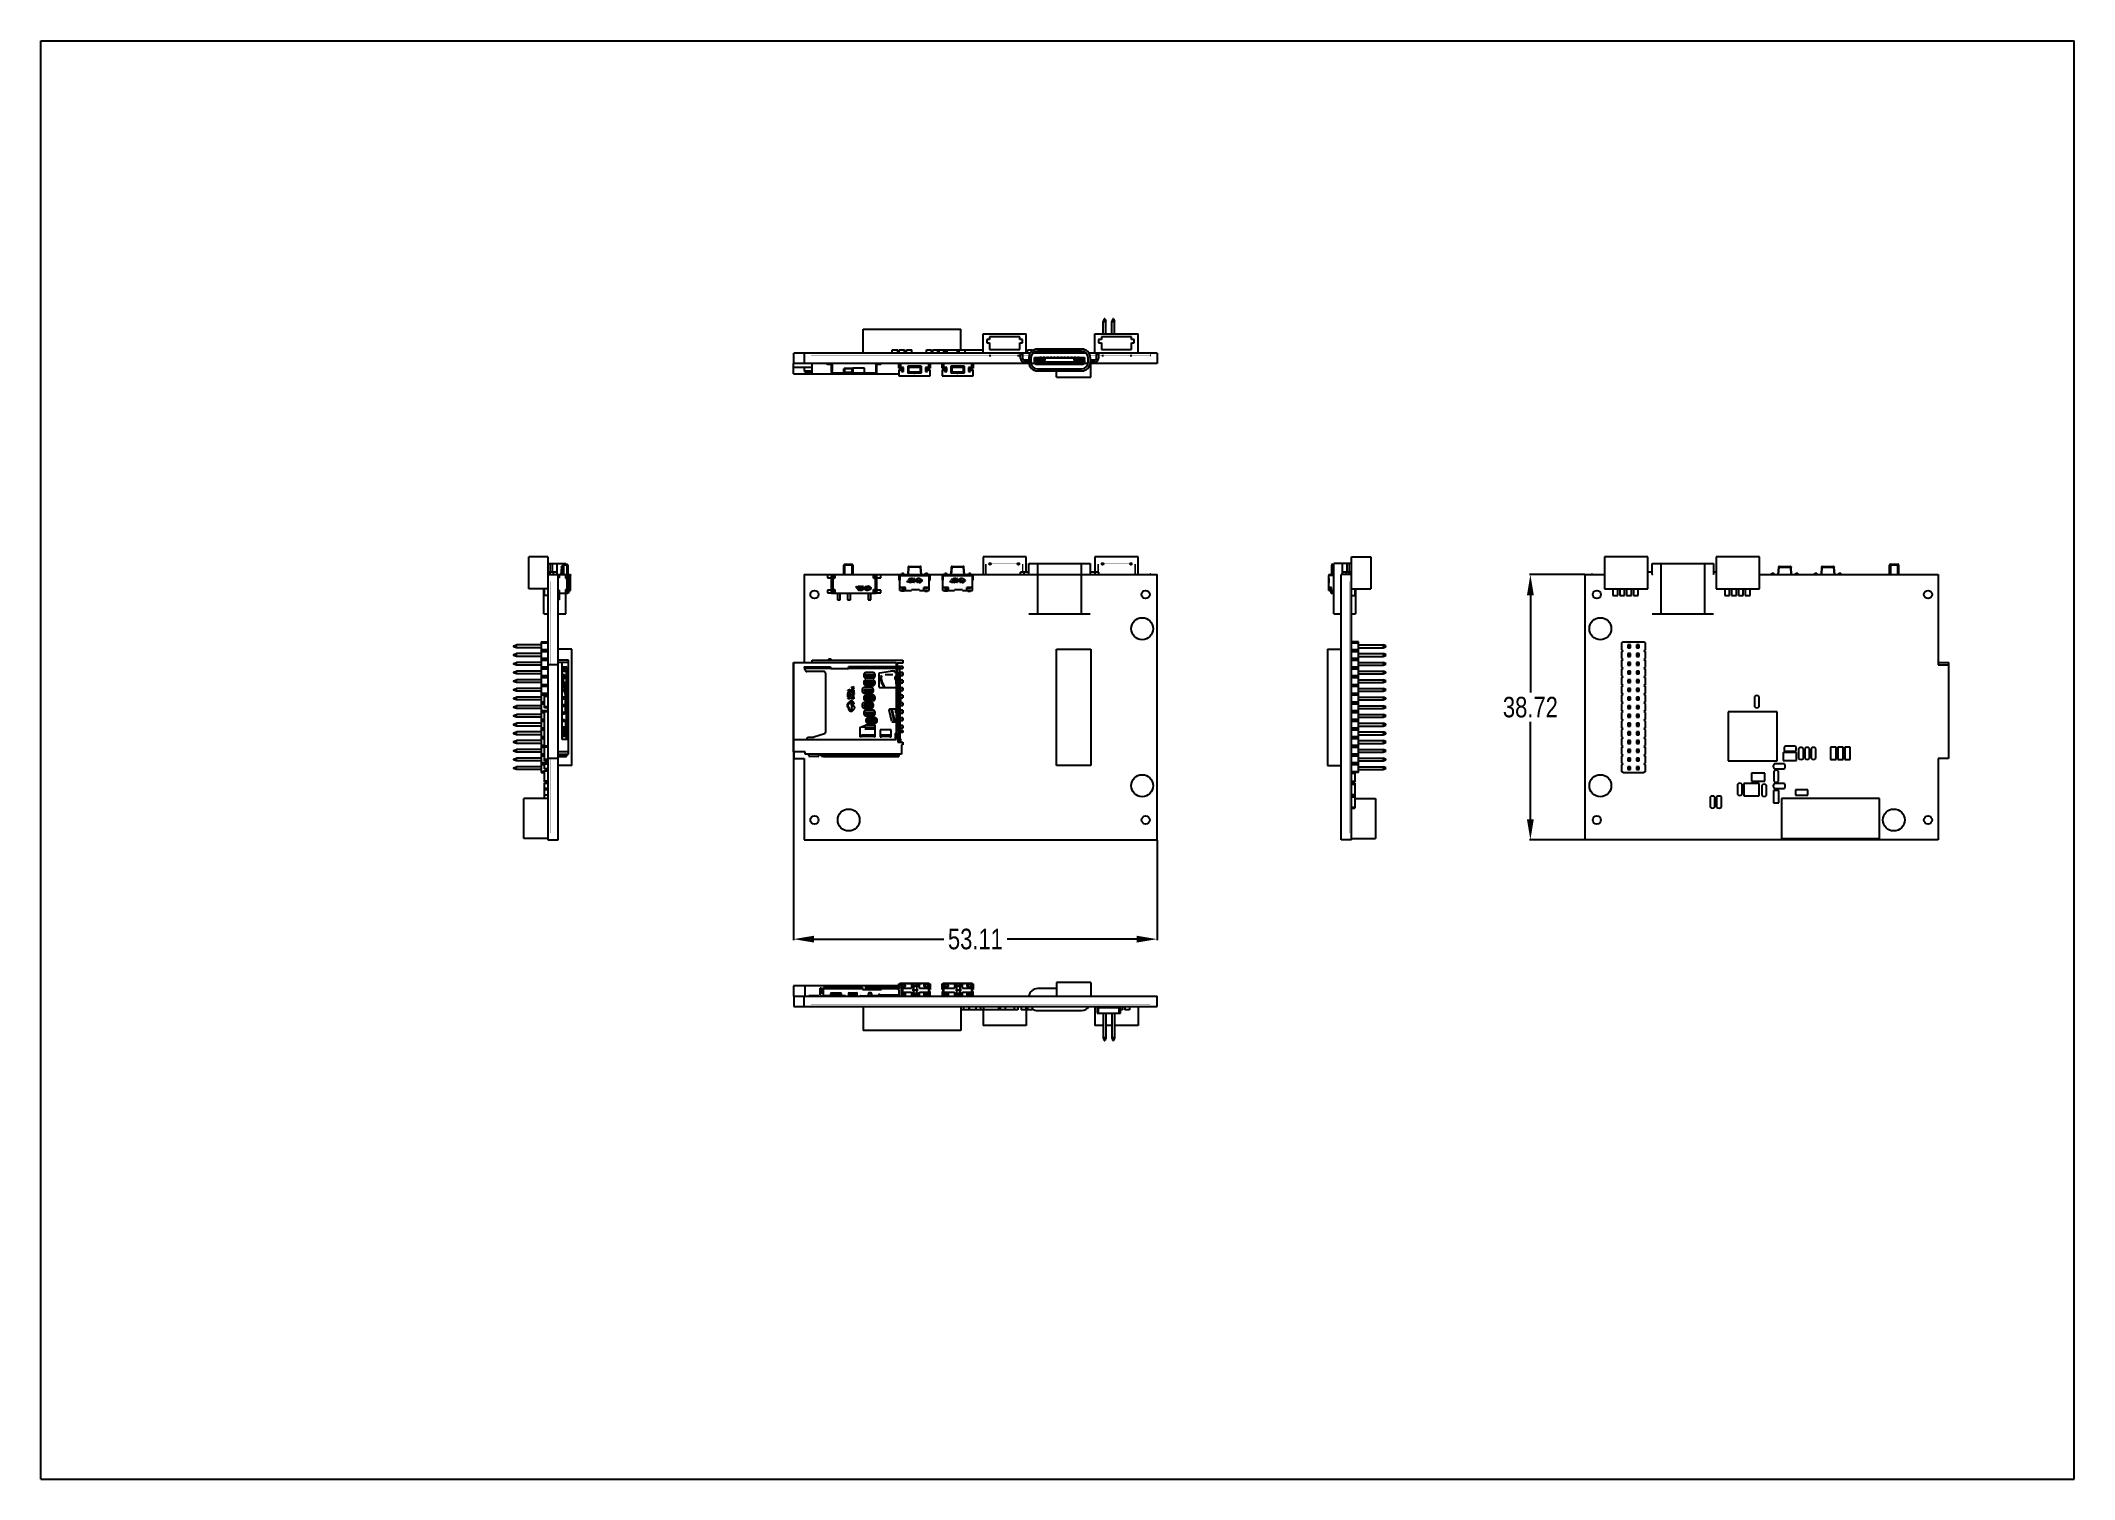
# Model space of a CAD drawing. Header units: millimetres. Extents: x 0 to 297, y 0 to 210.
import ezdxf

# ---------------------------------------------------------------- set-up
doc = ezdxf.new("R2010")
doc.units = ezdxf.units.MM
doc.header["$LTSCALE"] = 16.335
doc.header["$PDMODE"] = 3
doc.header["$PDSIZE"] = 0.3125
doc.layers.get('0').update_dxf_attribs({"linetype": 'CONTINUOUS'})
doc.layers.get('Defpoints').update_dxf_attribs({"linetype": 'CONTINUOUS'})
doc.layers.add('BOARD_OUTLINE_00', color=7, linetype='CONTINUOUS')
doc.layers.add('INTFCLR_12', color=7, linetype='CONTINUOUS')
doc.styles.get("Standard").update_dxf_attribs({"font": 'txt', "width": 0.8})
doc.dimstyles.get("Standard").update_dxf_attribs({"dimtxt": 0.15625, "dimasz": 0.1875, "dimexe": 0.125, "dimexo": 0.0625, "dimtad": 0, "dimtih": 1, "dimtoh": 1, "dimdsep": 46, "dimtxsty": 'STANDARD', "dimblk": '_FILLED', "dimblk1": '_FILLED', "dimblk2": '_FILLED', "dimcen": 0.09, "dimazin": 2, "dimtp": 0.01, "dimtm": 0.01, "dimtfac": 1, "dimtofl": 0, "dimtmove": 0, "dimatfit": 3, "dimldrblk": '_FILLED', "dimfxl": 1, "dimtolj": 1, "dimarcsym": 0})

msp = doc.modelspace()

# ---------------------------------------------------------------- blocks, each defined once
blk = doc.blocks.new('_FILLED')
at = {"color": 0, "linetype": 'ByBlock'}
blk.add_solid([(0, 0), (-1, 0.167), (-1, -0.167)], dxfattribs=at)
blk = doc.blocks.new('*D1')
at = {"color": 3, "lineweight": -2}
for p, q in [((109.95, 119.15), (109.95, 78.72)), ((163.06, 93.28), (163.06, 78.72)), ((112.95, 78.85), (131.88, 78.85)), ((160.06, 78.85), (141.13, 78.85))]:
    blk.add_line(p, q, dxfattribs=at)
at = {"layer": 'Defpoints', "color": 0}
for p in [(109.95, 119.21), (163.06, 93.34), (163.06, 78.85)]:
    blk.add_point(p, dxfattribs=at)
at = {"color": 3, "lineweight": -2, "xscale": 3, "yscale": 3, "zscale": 3, "rotation": 180}
blk.add_blockref('_FILLED', (109.95, 78.85), dxfattribs=at)
at = {"color": 3, "lineweight": -2, "xscale": 3, "yscale": 3, "zscale": 3}
blk.add_blockref('_FILLED', (163.06, 78.85), dxfattribs=at)
at = {"color": 3, "insert": (136.51, 78.85), "char_height": 3, "attachment_point": 5}
blk.add_mtext('\\A1;53.11', dxfattribs=at)
blk = doc.blocks.new('*D2')
at = {"color": 3, "lineweight": -2}
for p, q in [((225.51, 132.06), (217.43, 132.06)), ((217.56, 129.06), (217.56, 114.83)), ((217.56, 96.34), (217.56, 110.58)), ((225.51, 93.34), (217.43, 93.34))]:
    blk.add_line(p, q, dxfattribs=at)
at = {"layer": 'Defpoints', "color": 0}
for p in [(217.56, 132.06), (225.57, 132.06), (225.57, 93.34)]:
    blk.add_point(p, dxfattribs=at)
at = {"color": 3, "lineweight": -2, "xscale": 3, "yscale": 3, "zscale": 3}
for p, rotation in [((217.56, 132.06), 90), ((217.56, 93.34), 270)]:
    blk.add_blockref('_FILLED', p, dxfattribs=dict(at, rotation=rotation))
at = {"color": 3, "insert": (217.56, 112.7), "char_height": 3, "attachment_point": 5}
blk.add_mtext('\\A1;38.72', dxfattribs=at)

# ---------------------------------------------------------------- dimensions: what is measured, and where the dimension line sits
dim = msp.add_linear_dim(base=(217.556, 132.063), p1=(225.571, 93.343), p2=(225.571, 132.063), angle=90, dimstyle='STANDARD', override={"dimtxt": 3, "dimasz": 3, "dimzin": 0, "dimcen": 2.673, "dimclrd": 3, "dimclre": 3, "dimclrt": 3, "dimadec": 0, "dimazin": 0, "dimtp": 0, "dimtm": 0, "dimtzin": 0})
dim.commit()
dim.dimension.update_dxf_attribs({"geometry": '*D2', "text_midpoint": (217.556, 112.703)})
dim = msp.add_linear_dim(base=(163.064, 78.849), p1=(109.954, 119.213), p2=(163.064, 93.343), dimstyle='STANDARD', override={"dimtxt": 3, "dimasz": 3, "dimzin": 0, "dimcen": 2.673, "dimclrd": 3, "dimclre": 3, "dimclrt": 3, "dimadec": 0, "dimazin": 0, "dimtp": 0, "dimtm": 0, "dimtzin": 0})
dim.commit()
dim.dimension.update_dxf_attribs({"geometry": '*D1', "text_midpoint": (136.509, 78.849)})

# ---------------------------------------------------------------- linework, layer by layer
at = {"color": 7, "linetype": 'Continuous'}
for p, q in [((0, 0), (0, 210)), ((0, 210), (297, 210)), ((297, 0), (297, 210)), ((155.314, 169.394), (155.169, 168.994)), ((155.423, 169.394), (155.314, 169.394)), ((155.423, 169.394), (155.569, 168.994)), ((156.584, 169.394), (156.439, 168.994)), ((156.693, 169.394), (156.584, 169.394)), ((156.693, 169.394), (156.839, 168.994)), ((120.096, 164.394), (120.096, 167.894)), ((120.096, 167.894), (134.396, 167.894)), ((134.396, 164.894), (134.396, 167.894)), ((137.62, 167.194), (143.942, 167.194)), ((137.62, 164.394), (137.62, 167.194)), ((138.581, 166.394), (138.181, 166.394)), ((138.181, 166.394), (138.181, 165.894)), ((142.981, 166.794), (138.581, 166.794)), ((138.581, 166.794), (138.581, 166.394)), ((142.981, 166.394), (142.981, 166.794)), ((143.381, 166.394), (142.981, 166.394)), ((143.381, 165.894), (143.381, 166.394)), ((143.942, 164.394), (143.942, 167.194)), ((153.942, 167.194), (160.264, 167.194)), ((153.942, 164.394), (153.942, 167.194)), ((154.903, 166.394), (154.503, 166.394)), ((154.503, 166.394), (154.503, 165.894)), ((159.303, 166.794), (154.903, 166.794)), ((154.903, 166.794), (154.903, 166.394)), ((155.169, 168.994), (155.569, 168.994)), ((155.169, 167.194), (155.169, 168.994)), ((155.569, 167.194), (155.569, 168.994)), ((156.439, 168.994), (156.839, 168.994)), ((156.439, 167.194), (156.439, 168.994)), ((156.839, 167.194), (156.839, 168.994)), ((159.303, 166.394), (159.303, 166.794)), ((159.703, 166.394), (159.303, 166.394)), ((159.703, 165.894), (159.703, 166.394)), ((160.264, 164.394), (160.264, 167.194)), ((110.005, 162.894), (110.005, 164.394)), ((144.511, 164.394), (110.005, 164.394)), ((111.504, 164.394), (111.504, 162.894)), ((124.362, 164.394), (124.362, 164.894)), ((124.362, 164.894), (125.162, 164.894)), ((125.162, 164.394), (125.162, 164.894)), ((125.372, 164.394), (125.372, 164.894)), ((125.372, 164.894), (126.172, 164.894)), ((126.172, 164.394), (126.172, 164.894)), ((126.432, 164.394), (126.432, 164.894)), ((126.432, 164.894), (127.232, 164.894)), ((127.232, 164.394), (127.232, 164.894)), ((129.377, 164.394), (129.377, 164.894)), ((129.377, 164.894), (130.077, 164.894)), ((130.077, 164.394), (130.077, 164.894)), ((130.307, 164.894), (137.62, 164.894)), ((130.307, 164.394), (130.307, 164.894)), ((131.007, 164.394), (131.007, 164.894)), ((131.197, 164.394), (131.197, 164.894)), ((131.897, 164.394), (131.897, 164.894)), ((132.189, 164.394), (132.189, 164.894)), ((132.244, 164.394), (132.244, 164.894)), ((132.389, 164.394), (132.389, 164.894)), ((133.889, 164.394), (133.889, 164.894)), ((134.019, 164.394), (134.019, 164.894)), ((134.139, 164.394), (134.139, 164.894)), ((135.017, 164.394), (135.017, 164.894)), ((138.181, 165.894), (138.581, 165.894)), ((138.511, 164.053), (138.765, 164.053)), ((138.581, 165.894), (138.581, 164.944)), ((138.581, 164.944), (142.981, 164.944)), ((142.662, 164.053), (142.916, 164.053)), ((142.981, 165.894), (143.381, 165.894)), ((142.981, 164.944), (142.981, 165.894)), ((143.099, 164.224), (143.399, 164.224)), ((143.099, 163.594), (143.099, 164.224)), ((143.399, 164.224), (143.399, 163.594)), ((143.599, 163.394), (144.324, 163.394)), ((144.121, 164.894), (144.821, 164.894)), ((144.121, 164.394), (144.121, 164.894)), ((144.374, 164.053), (144.274, 164.053)), ((144.324, 163.744), (144.324, 163.044)), ((144.624, 163.744), (144.624, 163.044)), ((144.821, 164.735), (144.821, 164.894)), ((152.713, 164.394), (144.884, 164.394)), ((145.133, 163.494), (146.687, 163.494)), ((145.133, 163.294), (145.133, 163.494)), ((145.163, 163.744), (152.434, 163.744)), ((145.163, 163.494), (145.163, 163.744)), ((152.024, 164.994), (145.574, 164.994)), ((152.024, 164.694), (145.574, 164.694)), ((145.613, 163.744), (145.663, 163.644)), ((145.645, 163.294), (145.645, 163.494)), ((151.934, 163.644), (145.663, 163.644)), ((145.663, 163.644), (145.663, 163.494)), ((145.924, 163.794), (146.174, 163.794)), ((145.924, 163.794), (145.924, 163.744)), ((146.174, 163.744), (146.174, 163.794)), ((146.424, 163.794), (146.674, 163.794)), ((146.424, 163.794), (146.424, 163.744)), ((146.674, 163.744), (146.674, 163.794)), ((146.687, 163.294), (146.687, 163.494)), ((146.924, 163.794), (147.169, 163.794)), ((146.924, 163.794), (146.924, 163.744)), ((147.169, 163.744), (147.169, 163.794)), ((147.424, 163.794), (147.669, 163.794)), ((147.424, 163.794), (147.424, 163.744)), ((147.669, 163.744), (147.669, 163.794)), ((147.924, 163.794), (148.174, 163.794)), ((147.924, 163.794), (147.924, 163.744)), ((148.174, 163.744), (148.174, 163.794)), ((148.424, 163.794), (148.674, 163.794)), ((148.424, 163.794), (148.424, 163.744)), ((148.674, 163.744), (148.674, 163.794)), ((148.924, 163.794), (149.174, 163.794)), ((148.924, 163.794), (148.924, 163.744)), ((149.174, 163.744), (149.174, 163.794)), ((149.424, 163.794), (149.674, 163.794)), ((149.424, 163.794), (149.424, 163.744)), ((149.674, 163.744), (149.674, 163.794)), ((149.924, 163.794), (150.174, 163.794)), ((149.924, 163.794), (149.924, 163.744)), ((150.174, 163.744), (150.174, 163.794)), ((150.428, 163.794), (150.674, 163.794)), ((150.428, 163.794), (150.428, 163.744)), ((150.674, 163.744), (150.674, 163.794)), ((150.91, 163.494), (152.464, 163.494)), ((150.91, 163.294), (150.91, 163.494)), ((150.924, 163.794), (151.174, 163.794)), ((150.924, 163.794), (150.924, 163.744)), ((151.174, 163.744), (151.174, 163.794)), ((151.424, 163.794), (151.674, 163.794)), ((151.424, 163.794), (151.424, 163.744)), ((151.674, 163.744), (151.674, 163.794)), ((151.934, 163.644), (151.984, 163.744)), ((151.934, 163.494), (151.934, 163.644)), ((151.952, 163.294), (151.952, 163.494)), ((152.434, 163.744), (152.434, 163.494)), ((152.464, 163.294), (152.464, 163.494)), ((152.974, 163.044), (152.974, 163.744)), ((163.064, 164.394), (153.087, 164.394)), ((153.314, 164.053), (153.214, 164.053)), ((153.274, 163.744), (153.274, 163.044)), ((153.274, 163.394), (153.999, 163.394)), ((154.199, 164.224), (154.499, 164.224)), ((154.199, 163.594), (154.199, 164.224)), ((154.499, 164.224), (154.499, 163.594)), ((154.503, 165.894), (154.903, 165.894)), ((154.903, 165.894), (154.903, 164.944)), ((154.903, 164.944), (159.303, 164.944)), ((154.951, 164.053), (155.205, 164.053)), ((159.102, 164.053), (159.356, 164.053)), ((159.303, 165.894), (159.703, 165.894)), ((159.303, 164.944), (159.303, 165.894)), ((162.114, 164.053), (162.014, 164.053)), ((163.064, 164.394), (163.064, 162.894)), ((109.954, 161.384), (109.954, 162.894)), ((144.338, 162.894), (109.954, 162.894)), ((112.654, 162.284), (109.954, 162.284)), ((109.954, 161.384), (119.874, 161.384)), ((111.504, 162.244), (111.504, 161.964)), ((111.604, 161.614), (111.604, 161.79)), ((112.654, 161.764), (111.604, 161.764)), ((111.604, 161.614), (112.654, 161.614)), ((112.654, 161.384), (112.654, 162.894)), ((114.754, 162.894), (114.754, 162.794)), ((114.904, 162.794), (114.754, 162.794)), ((114.904, 162.744), (114.904, 162.894)), ((115.504, 162.744), (114.904, 162.744)), ((115.504, 161.594), (115.504, 162.894)), ((115.504, 161.804), (115.594, 161.804)), ((115.604, 161.794), (115.504, 161.794)), ((115.504, 161.594), (115.604, 161.594)), ((115.594, 162.894), (115.594, 161.794)), ((115.604, 162.794), (115.594, 162.794)), ((115.604, 161.594), (115.604, 162.894)), ((115.704, 161.494), (115.704, 161.394)), ((115.704, 161.494), (121.904, 161.494)), ((121.904, 161.394), (115.704, 161.394)), ((115.954, 161.394), (115.954, 161.494)), ((121.654, 161.484), (115.954, 161.484)), ((115.964, 161.394), (115.964, 161.484)), ((117.304, 161.594), (117.304, 162.094)), ((118.604, 162.094), (117.304, 162.094)), ((117.304, 161.594), (118.604, 161.594)), ((117.404, 162.194), (117.404, 161.494)), ((117.404, 162.194), (118.504, 162.194)), ((118.504, 161.494), (118.504, 162.194)), ((118.604, 162.194), (118.604, 161.594)), ((120.304, 162.194), (118.604, 162.194)), ((119.074, 161.384), (119.074, 161.394)), ((119.103, 161.384), (119.103, 161.394)), ((119.123, 161.384), (119.123, 161.394)), ((119.208, 161.384), (119.208, 161.394)), ((119.228, 161.384), (119.228, 161.394)), ((119.257, 161.384), (119.257, 161.394)), ((119.268, 161.394), (119.268, 161.384)), ((119.299, 161.384), (119.299, 161.394)), ((119.378, 161.394), (119.378, 161.384)), ((119.434, 161.384), (119.434, 161.394)), ((119.46, 161.384), (119.46, 161.394)), ((119.472, 161.384), (119.472, 161.394)), ((119.582, 161.384), (119.582, 161.394)), ((119.608, 161.384), (119.608, 161.394)), ((119.675, 161.384), (119.675, 161.394)), ((119.727, 161.384), (119.727, 161.394)), ((119.744, 161.394), (119.744, 161.384)), ((119.748, 161.384), (119.748, 161.394)), ((119.762, 161.384), (119.762, 161.394)), ((119.778, 161.384), (119.778, 161.394)), ((119.821, 161.384), (119.821, 161.394)), ((119.86, 161.394), (119.86, 161.384)), ((119.874, 161.384), (119.874, 161.394)), ((119.875, 161.384), (119.875, 161.394)), ((119.875, 161.384), (120.011, 161.384)), ((119.894, 161.384), (119.894, 161.394)), ((119.92, 161.384), (119.92, 161.394)), ((119.965, 161.384), (119.965, 161.394)), ((119.999, 161.384), (119.999, 161.394)), ((120.011, 161.384), (120.011, 161.394)), ((120.015, 161.384), (125.351, 161.384)), ((120.026, 161.384), (120.026, 161.394)), ((120.036, 161.384), (120.036, 161.394)), ((120.145, 161.384), (120.145, 161.394)), ((120.304, 161.494), (120.304, 162.194)), ((120.31, 161.394), (120.31, 161.384)), ((120.365, 161.384), (120.365, 161.394)), ((120.497, 161.394), (120.497, 161.384)), ((120.582, 161.384), (120.582, 161.394)), ((120.623, 161.384), (120.623, 161.394)), ((120.775, 161.384), (120.775, 161.394)), ((120.775, 161.384), (120.775, 161.394)), ((120.921, 161.384), (120.921, 161.394)), ((121.058, 161.394), (121.058, 161.384)), ((121.173, 161.384), (121.173, 161.394)), ((121.232, 161.384), (121.232, 161.394)), ((121.644, 161.394), (121.644, 161.484)), ((121.654, 161.494), (121.654, 161.394)), ((121.904, 161.394), (121.904, 161.494)), ((122.004, 161.594), (122.004, 162.894)), ((122.104, 161.794), (122.004, 161.794)), ((122.004, 161.594), (122.104, 161.594)), ((122.014, 161.794), (122.014, 162.894)), ((122.104, 161.804), (122.014, 161.804)), ((122.104, 161.594), (122.104, 162.894)), ((122.704, 162.744), (122.104, 162.744)), ((122.704, 162.744), (122.704, 162.894)), ((125.351, 162.194), (125.351, 162.894)), ((125.351, 162.194), (125.651, 162.194)), ((125.351, 161.942), (125.351, 161.094)), ((125.351, 161.942), (125.651, 161.942)), ((125.351, 161.094), (129.901, 161.094)), ((125.481, 161.094), (125.481, 161.074)), ((125.481, 161.074), (129.772, 161.074)), ((125.551, 162.894), (125.551, 162.194)), ((125.566, 161.942), (125.566, 162.194)), ((125.651, 161.942), (125.651, 162.194)), ((125.726, 162.294), (125.744, 162.276)), ((125.726, 162.294), (125.726, 161.694)), ((126.026, 162.294), (125.726, 162.294)), ((125.726, 161.694), (125.744, 161.711)), ((125.726, 161.694), (126.026, 161.694)), ((125.744, 162.276), (125.744, 161.711)), ((126.009, 162.276), (125.744, 162.276)), ((125.744, 161.711), (126.009, 161.711)), ((126.026, 162.294), (126.009, 162.276)), ((126.009, 161.711), (126.009, 162.276)), ((126.026, 161.694), (126.009, 161.711)), ((126.026, 161.694), (126.026, 162.294)), ((126.523, 161.074), (126.523, 161.073)), ((126.523, 161.073), (126.708, 161.073)), ((126.601, 161.074), (126.601, 161.073)), ((126.626, 162.394), (126.704, 162.316)), ((126.626, 162.394), (126.626, 161.593)), ((126.704, 161.671), (126.626, 161.593)), ((126.63, 161.074), (126.63, 161.073)), ((126.704, 161.671), (126.704, 162.316)), ((128.549, 162.316), (126.704, 162.316)), ((126.704, 161.671), (128.549, 161.671)), ((126.708, 161.074), (126.708, 161.073)), ((126.719, 161.074), (126.719, 161.073)), ((126.719, 161.073), (127.317, 161.073)), ((126.804, 162.416), (126.726, 162.494)), ((128.527, 162.494), (126.726, 162.494)), ((126.726, 161.494), (126.804, 161.571)), ((126.726, 161.494), (128.527, 161.494)), ((126.75, 161.074), (126.75, 161.073)), ((126.78, 161.074), (126.78, 161.073)), ((126.804, 161.571), (126.804, 162.416)), ((128.449, 162.416), (126.804, 162.416)), ((128.449, 161.571), (126.804, 161.571)), ((126.859, 161.074), (126.859, 161.073)), ((126.887, 161.074), (126.887, 161.073)), ((126.965, 161.074), (126.965, 161.073)), ((126.977, 161.074), (126.977, 161.073)), ((127.008, 161.074), (127.008, 161.073)), ((127.085, 161.074), (127.085, 161.073)), ((127.144, 161.074), (127.144, 161.073)), ((127.176, 161.074), (127.176, 161.073)), ((127.183, 161.074), (127.183, 161.073)), ((127.188, 161.074), (127.188, 161.073)), ((127.293, 161.074), (127.293, 161.073)), ((127.301, 161.074), (127.301, 161.073)), ((127.317, 161.074), (127.317, 161.073)), ((127.317, 161.074), (127.317, 161.073)), ((127.335, 161.073), (127.335, 161.074)), ((127.335, 161.073), (127.489, 161.073)), ((127.383, 161.074), (127.383, 161.073)), ((127.459, 161.074), (127.459, 161.073)), ((127.489, 161.074), (127.489, 161.073)), ((127.495, 161.074), (127.495, 161.073)), ((127.605, 161.073), (127.495, 161.073)), ((127.497, 161.074), (127.497, 161.073)), ((127.579, 161.074), (127.579, 161.073)), ((127.605, 161.074), (127.605, 161.073)), ((127.774, 161.073), (127.774, 161.074)), ((127.774, 161.073), (128.706, 161.073)), ((127.918, 161.074), (127.918, 161.073)), ((127.997, 161.074), (127.997, 161.073)), ((128.196, 161.074), (128.196, 161.073)), ((128.371, 161.074), (128.371, 161.073)), ((128.436, 161.074), (128.436, 161.073)), ((128.527, 162.494), (128.449, 162.416)), ((128.449, 162.416), (128.449, 161.571)), ((128.449, 161.571), (128.527, 161.494)), ((128.469, 161.074), (128.469, 161.073)), ((128.549, 162.316), (128.626, 162.394)), ((128.549, 161.671), (128.549, 162.316)), ((128.626, 161.593), (128.549, 161.671)), ((128.626, 161.593), (128.626, 162.394)), ((128.637, 161.074), (128.637, 161.073)), ((128.706, 161.074), (128.706, 161.073)), ((129.226, 162.294), (129.244, 162.276)), ((129.226, 162.294), (129.226, 161.694)), ((129.526, 162.294), (129.226, 162.294)), ((129.226, 161.694), (129.244, 161.711)), ((129.226, 161.694), (129.526, 161.694)), ((129.244, 162.276), (129.244, 161.711)), ((129.509, 162.276), (129.244, 162.276)), ((129.244, 161.711), (129.509, 161.711)), ((129.526, 162.294), (129.509, 162.276)), ((129.509, 161.711), (129.509, 162.276)), ((129.526, 161.694), (129.509, 161.711)), ((129.526, 161.694), (129.526, 162.294)), ((129.601, 162.194), (129.601, 161.942)), ((129.601, 162.194), (129.901, 162.194)), ((129.601, 161.942), (129.901, 161.942)), ((129.687, 162.194), (129.687, 161.942)), ((129.701, 162.194), (129.701, 162.894)), ((129.772, 161.094), (129.772, 161.074)), ((129.901, 162.894), (129.901, 162.194)), ((129.901, 161.094), (129.901, 161.942)), ((131.643, 162.194), (131.643, 162.894)), ((131.643, 162.194), (131.943, 162.194)), ((131.643, 161.942), (131.943, 161.942)), ((131.643, 161.942), (131.643, 161.094)), ((131.643, 161.094), (136.193, 161.094)), ((131.772, 161.094), (131.772, 161.074)), ((131.772, 161.074), (136.064, 161.074)), ((131.843, 162.894), (131.843, 162.194)), ((131.858, 161.942), (131.858, 162.194)), ((131.943, 161.942), (131.943, 162.194)), ((132.018, 162.294), (132.035, 162.276)), ((132.318, 162.294), (132.018, 162.294)), ((132.018, 162.294), (132.018, 161.694)), ((132.018, 161.694), (132.035, 161.711)), ((132.018, 161.694), (132.318, 161.694)), ((132.3, 162.276), (132.035, 162.276)), ((132.035, 162.276), (132.035, 161.711)), ((132.035, 161.711), (132.3, 161.711)), ((132.318, 162.294), (132.3, 162.276)), ((132.3, 161.711), (132.3, 162.276)), ((132.318, 161.694), (132.3, 161.711)), ((132.318, 161.694), (132.318, 162.294)), ((132.814, 161.074), (132.814, 161.073)), ((132.814, 161.073), (132.999, 161.073)), ((132.893, 161.074), (132.893, 161.073)), ((132.918, 162.394), (132.995, 162.316)), ((132.918, 162.394), (132.918, 161.593)), ((132.995, 161.671), (132.918, 161.593)), ((132.921, 161.074), (132.921, 161.073)), ((134.841, 162.316), (132.995, 162.316)), ((132.995, 161.671), (132.995, 162.316)), ((132.995, 161.671), (134.841, 161.671)), ((132.999, 161.074), (132.999, 161.073)), ((133.011, 161.074), (133.011, 161.073)), ((133.011, 161.073), (133.609, 161.073)), ((134.818, 162.494), (133.018, 162.494)), ((133.095, 162.416), (133.018, 162.494)), ((133.018, 161.494), (133.095, 161.571)), ((133.018, 161.494), (134.818, 161.494)), ((133.042, 161.074), (133.042, 161.073)), ((133.072, 161.074), (133.072, 161.073)), ((134.741, 162.416), (133.095, 162.416)), ((133.095, 161.571), (133.095, 162.416)), ((134.741, 161.571), (133.095, 161.571)), ((133.15, 161.074), (133.15, 161.073)), ((133.178, 161.074), (133.178, 161.073)), ((133.257, 161.074), (133.257, 161.073)), ((133.268, 161.074), (133.268, 161.073)), ((133.299, 161.074), (133.299, 161.073)), ((133.377, 161.074), (133.377, 161.073)), ((133.436, 161.074), (133.436, 161.073)), ((133.467, 161.074), (133.467, 161.073)), ((133.474, 161.074), (133.474, 161.073)), ((133.479, 161.074), (133.479, 161.073)), ((133.585, 161.074), (133.585, 161.073)), ((133.592, 161.074), (133.592, 161.073)), ((133.609, 161.074), (133.609, 161.073)), ((133.609, 161.074), (133.609, 161.073)), ((133.626, 161.073), (133.626, 161.074)), ((133.626, 161.073), (133.78, 161.073)), ((133.675, 161.074), (133.675, 161.073)), ((133.75, 161.074), (133.75, 161.073)), ((133.78, 161.074), (133.78, 161.073)), ((133.786, 161.074), (133.786, 161.073)), ((133.897, 161.073), (133.786, 161.073)), ((133.788, 161.074), (133.788, 161.073)), ((133.87, 161.074), (133.87, 161.073)), ((133.897, 161.074), (133.897, 161.073)), ((134.065, 161.073), (134.065, 161.074)), ((134.065, 161.073), (134.998, 161.073)), ((134.21, 161.074), (134.21, 161.073)), ((134.289, 161.074), (134.289, 161.073)), ((134.487, 161.074), (134.487, 161.073)), ((134.663, 161.074), (134.663, 161.073)), ((134.727, 161.074), (134.727, 161.073)), ((134.818, 162.494), (134.741, 162.416)), ((134.741, 162.416), (134.741, 161.571)), ((134.741, 161.571), (134.818, 161.494)), ((134.761, 161.074), (134.761, 161.073)), ((134.841, 162.316), (134.918, 162.394)), ((134.841, 161.671), (134.841, 162.316)), ((134.918, 161.593), (134.841, 161.671)), ((134.918, 161.593), (134.918, 162.394)), ((134.929, 161.074), (134.929, 161.073)), ((134.998, 161.074), (134.998, 161.073)), ((135.818, 162.294), (135.518, 162.294)), ((135.518, 162.294), (135.535, 162.276)), ((135.518, 162.294), (135.518, 161.694)), ((135.518, 161.694), (135.535, 161.711)), ((135.518, 161.694), (135.818, 161.694)), ((135.8, 162.276), (135.535, 162.276)), ((135.535, 162.276), (135.535, 161.711)), ((135.535, 161.711), (135.8, 161.711)), ((135.818, 162.294), (135.8, 162.276)), ((135.8, 161.711), (135.8, 162.276)), ((135.818, 161.694), (135.8, 161.711)), ((135.818, 161.694), (135.818, 162.294)), ((135.893, 162.194), (136.193, 162.194)), ((135.893, 162.194), (135.893, 161.942)), ((135.893, 161.942), (136.193, 161.942)), ((135.978, 162.194), (135.978, 161.942)), ((135.993, 162.194), (135.993, 162.894)), ((136.064, 161.094), (136.064, 161.074)), ((136.193, 162.894), (136.193, 162.194)), ((136.193, 161.094), (136.193, 161.942)), ((144.324, 163.094), (143.599, 163.094)), ((152.959, 162.894), (144.638, 162.894)), ((145.133, 163.294), (146.687, 163.294)), ((145.163, 163.044), (145.163, 163.294)), ((145.163, 163.044), (152.434, 163.044)), ((145.393, 162.794), (152.204, 162.794)), ((145.574, 162.094), (152.024, 162.094)), ((145.574, 161.794), (152.024, 161.794)), ((145.663, 163.144), (145.613, 163.044)), ((145.663, 163.294), (145.663, 163.144)), ((145.663, 163.144), (151.934, 163.144)), ((145.924, 163.044), (145.924, 162.994)), ((146.174, 162.994), (145.924, 162.994)), ((146.174, 162.994), (146.174, 163.044)), ((146.424, 163.044), (146.424, 162.994)), ((146.674, 162.994), (146.424, 162.994)), ((146.674, 162.994), (146.674, 163.044)), ((146.924, 163.044), (146.924, 162.994)), ((147.169, 162.994), (146.924, 162.994)), ((147.169, 162.994), (147.169, 163.044)), ((147.424, 163.044), (147.424, 162.994)), ((147.669, 162.994), (147.424, 162.994)), ((147.669, 162.994), (147.669, 163.044)), ((147.924, 163.044), (147.924, 162.994)), ((148.174, 162.994), (147.924, 162.994)), ((148.174, 162.994), (148.174, 163.044)), ((148.364, 160.894), (148.364, 161.794)), ((148.364, 160.894), (153.364, 160.894)), ((148.424, 163.044), (148.424, 162.994)), ((148.674, 162.994), (148.424, 162.994)), ((148.674, 162.994), (148.674, 163.044)), ((148.924, 163.044), (148.924, 162.994)), ((149.174, 162.994), (148.924, 162.994)), ((149.174, 162.994), (149.174, 163.044)), ((149.424, 163.044), (149.424, 162.994)), ((149.674, 162.994), (149.424, 162.994)), ((149.674, 162.994), (149.674, 163.044)), ((149.924, 163.044), (149.924, 162.994)), ((150.174, 162.994), (149.924, 162.994)), ((150.174, 162.994), (150.174, 163.044)), ((150.428, 163.044), (150.428, 162.994)), ((150.674, 162.994), (150.428, 162.994)), ((150.674, 162.994), (150.674, 163.044)), ((150.91, 163.294), (152.464, 163.294)), ((150.924, 163.044), (150.924, 162.994)), ((151.174, 162.994), (150.924, 162.994)), ((151.174, 162.994), (151.174, 163.044)), ((151.424, 163.044), (151.424, 162.994)), ((151.674, 162.994), (151.424, 162.994)), ((151.674, 162.994), (151.674, 163.044)), ((151.934, 163.144), (151.934, 163.294)), ((151.984, 163.044), (151.934, 163.144)), ((152.434, 163.294), (152.434, 163.044)), ((163.064, 162.894), (153.259, 162.894)), ((153.999, 163.094), (153.274, 163.094)), ((153.364, 160.894), (153.364, 162.894)), ((71.273, 129.964), (71.273, 134.663)), ((74.073, 134.663), (71.273, 134.663)), ((74.073, 134.663), (74.073, 93.343)), ((74.073, 133.663), (76.673, 133.663)), ((74.414, 133.633), (74.414, 133.753)), ((74.723, 133.663), (74.723, 132.413)), ((75.423, 132.063), (75.423, 133.663)), ((76.673, 133.663), (76.673, 133.563)), ((137.62, 134.663), (137.62, 132.063)), ((143.942, 134.663), (137.62, 134.663)), ((143.942, 132.413), (143.942, 134.663)), ((144.324, 132.063), (144.324, 133.663)), ((144.324, 133.663), (153.274, 133.663)), ((145.574, 133.663), (145.574, 126.358)), ((152.024, 126.358), (152.024, 133.663)), ((153.274, 133.663), (153.274, 132.063)), ((153.942, 134.663), (153.942, 132.413)), ((160.264, 134.663), (153.942, 134.663)), ((160.264, 132.063), (160.264, 134.663)), ((188.845, 126.358), (188.845, 133.663)), ((191.445, 133.663), (188.845, 133.663)), ((190.095, 133.663), (190.095, 132.063)), ((190.795, 132.413), (190.795, 133.663)), ((191.104, 133.633), (191.104, 133.753)), ((191.445, 93.343), (191.445, 134.663)), ((191.445, 134.663), (194.245, 134.663)), ((194.245, 134.663), (194.245, 129.964)), ((228.371, 134.663), (228.371, 129.964)), ((234.692, 134.663), (228.371, 134.663)), ((234.692, 129.964), (234.692, 134.663)), ((235.361, 132.063), (235.361, 133.663)), ((235.361, 133.663), (244.311, 133.663)), ((236.611, 133.663), (236.611, 126.358)), ((243.061, 126.358), (243.061, 133.663)), ((244.311, 133.663), (244.311, 132.063)), ((244.692, 134.663), (244.692, 129.964)), ((251.014, 134.663), (244.692, 134.663)), ((251.014, 129.964), (251.014, 134.663)), ((74.073, 132.063), (77.373, 132.063)), ((74.243, 132.413), (74.243, 132.063)), ((75.373, 132.413), (74.243, 132.413)), ((74.873, 132.063), (74.873, 132.413)), ((75.373, 132.413), (75.373, 132.063)), ((75.573, 93.343), (75.573, 132.063)), ((75.723, 132.013), (75.573, 132.013)), ((75.723, 131.613), (75.573, 131.613)), ((75.723, 132.013), (75.723, 131.613)), ((76.051, 133.17), (75.973, 132.063)), ((76.073, 132.063), (76.15, 133.17)), ((76.15, 133.263), (76.15, 133.17)), ((76.273, 133.263), (76.15, 133.263)), ((76.273, 133.17), (76.15, 133.17)), ((76.173, 132.063), (76.191, 132.263)), ((76.191, 132.263), (76.273, 132.263)), ((76.273, 132.063), (76.273, 133.463)), ((76.973, 133.463), (76.273, 133.463)), ((76.373, 133.563), (76.373, 132.063)), ((76.373, 133.563), (76.873, 133.563)), ((76.663, 132.063), (76.663, 131.553)), ((76.663, 131.553), (77.073, 131.553)), ((76.673, 131.563), (76.673, 132.063)), ((76.673, 131.963), (77.373, 131.963)), ((76.673, 131.563), (77.073, 131.563)), ((76.873, 131.563), (76.873, 133.563)), ((76.873, 129.873), (76.873, 131.553)), ((76.973, 133.463), (76.973, 132.063)), ((76.973, 131.553), (76.973, 131.563)), ((76.983, 131.563), (76.983, 131.553)), ((77.073, 132.063), (77.073, 129.363)), ((77.073, 131.934), (77.393, 131.934)), ((77.373, 132.063), (77.373, 131.963)), ((77.393, 129.763), (77.393, 131.934)), ((77.393, 131.553), (77.394, 131.553)), ((77.393, 131.502), (77.394, 131.502)), ((77.393, 131.498), (77.394, 131.498)), ((77.393, 131.293), (77.394, 131.293)), ((77.393, 131.289), (77.394, 131.289)), ((77.393, 131.172), (77.394, 131.172)), ((77.393, 130.967), (77.394, 130.967)), ((77.393, 130.944), (77.394, 130.944)), ((77.393, 130.897), (77.394, 130.897)), ((77.393, 130.869), (77.394, 130.869)), ((77.394, 131.501), (77.394, 131.553)), ((77.394, 130.869), (77.394, 131.498)), ((111.504, 132.063), (111.504, 119.213)), ((111.504, 132.063), (163.064, 132.063)), ((114.904, 132.013), (114.904, 131.613)), ((115.504, 132.013), (114.904, 132.013)), ((114.904, 131.613), (115.504, 131.613)), ((115.504, 129.363), (115.504, 132.063)), ((115.954, 131.963), (115.504, 131.963)), ((115.504, 131.563), (115.954, 131.563)), ((115.964, 131.553), (115.504, 131.553)), ((115.594, 131.563), (115.594, 131.553)), ((115.604, 131.553), (115.604, 131.563)), ((115.704, 132.063), (115.704, 131.563)), ((115.704, 131.553), (115.704, 129.873)), ((115.954, 131.563), (115.954, 132.063)), ((115.964, 132.063), (115.964, 131.553)), ((117.304, 132.063), (117.304, 133.463)), ((118.604, 133.463), (117.304, 133.463)), ((117.404, 133.563), (117.404, 132.063)), ((117.404, 133.563), (118.504, 133.563)), ((118.504, 132.063), (118.504, 133.563)), ((118.604, 133.463), (118.604, 132.063)), ((121.644, 131.553), (121.644, 132.063)), ((122.104, 131.553), (121.644, 131.553)), ((121.654, 131.563), (121.654, 132.063)), ((122.104, 131.963), (121.654, 131.963)), ((121.654, 131.563), (122.104, 131.563)), ((121.904, 131.563), (121.904, 132.063)), ((121.904, 129.873), (121.904, 131.553)), ((122.004, 131.553), (122.004, 131.563)), ((122.014, 131.553), (122.014, 131.563)), ((122.104, 129.363), (122.104, 132.063)), ((122.704, 132.013), (122.104, 132.013)), ((122.104, 131.613), (122.704, 131.613)), ((122.704, 131.613), (122.704, 132.013)), ((125.351, 132.063), (125.351, 131.963)), ((125.351, 131.963), (129.901, 131.963)), ((125.351, 131.863), (125.351, 131.263)), ((125.451, 131.263), (125.351, 131.263)), ((125.451, 131.863), (125.451, 131.263)), ((125.481, 129.763), (125.481, 131.934)), ((125.481, 131.934), (129.772, 131.934)), ((125.726, 132.063), (125.744, 132.263)), ((125.744, 132.263), (126.009, 132.263)), ((126.026, 132.063), (126.009, 132.263)), ((126.523, 130.967), (126.601, 131.172)), ((126.523, 130.967), (126.552, 130.967)), ((126.573, 131.023), (126.552, 130.967)), ((126.573, 131.023), (126.659, 131.023)), ((126.612, 131.132), (126.581, 131.046)), ((126.581, 131.046), (126.65, 131.046)), ((126.63, 131.172), (126.601, 131.172)), ((126.616, 131.146), (126.616, 131.146)), ((126.65, 131.046), (126.62, 131.132)), ((126.704, 133.17), (126.626, 132.063)), ((126.63, 131.172), (126.708, 130.967)), ((126.679, 130.967), (126.659, 131.023)), ((126.679, 130.967), (126.708, 130.967)), ((126.726, 132.063), (126.804, 133.17)), ((126.78, 131.293), (126.859, 131.498)), ((126.78, 131.293), (126.81, 131.293)), ((126.804, 133.263), (126.804, 133.17)), ((126.804, 133.263), (128.449, 133.263)), ((128.449, 133.17), (126.804, 133.17)), ((126.831, 131.349), (126.81, 131.293)), ((126.887, 131.172), (126.828, 131.172)), ((126.86, 131.149), (126.829, 131.149)), ((126.83, 130.99), (126.86, 130.99)), ((126.83, 130.967), (126.887, 130.967)), ((126.831, 131.349), (126.916, 131.349)), ((126.87, 131.458), (126.839, 131.372)), ((126.839, 131.372), (126.908, 131.372)), ((126.887, 131.498), (126.859, 131.498)), ((126.86, 130.99), (126.86, 131.149)), ((126.874, 131.472), (126.873, 131.472)), ((126.908, 131.372), (126.877, 131.458)), ((126.887, 131.498), (126.965, 131.293)), ((126.887, 130.967), (126.887, 131.172)), ((126.936, 131.293), (126.916, 131.349)), ((126.925, 130.99), (126.925, 130.967)), ((127.01, 130.99), (126.925, 130.99)), ((126.925, 130.967), (127.036, 130.967)), ((126.93, 131.172), (126.93, 131.149)), ((127.036, 131.172), (126.93, 131.172)), ((126.93, 131.149), (127.01, 131.149)), ((126.936, 131.293), (126.965, 131.293)), ((126.936, 131.083), (126.936, 131.059)), ((127.01, 131.083), (126.936, 131.083)), ((126.936, 131.059), (127.01, 131.059)), ((127.01, 131.149), (127.01, 131.083)), ((127.01, 131.059), (127.01, 130.99)), ((127.036, 130.967), (127.036, 131.172)), ((127.13, 130.944), (127.064, 131.113)), ((127.09, 131.113), (127.064, 131.113)), ((127.144, 131.498), (127.085, 131.498)), ((127.118, 131.475), (127.086, 131.475)), ((127.088, 131.316), (127.118, 131.316)), ((127.088, 131.293), (127.144, 131.293)), ((127.09, 131.113), (127.131, 131.003)), ((127.118, 131.316), (127.118, 131.475)), ((127.134, 130.991), (127.138, 131.003)), ((127.134, 130.991), (127.134, 130.991)), ((127.138, 131.003), (127.176, 131.113)), ((127.144, 131.293), (127.144, 131.498)), ((127.205, 131.113), (127.147, 130.967)), ((127.147, 130.967), (127.158, 130.94)), ((127.205, 131.113), (127.176, 131.113)), ((127.183, 131.316), (127.183, 131.293)), ((127.267, 131.316), (127.183, 131.316)), ((127.183, 131.293), (127.293, 131.293)), ((127.188, 131.498), (127.188, 131.475)), ((127.293, 131.498), (127.188, 131.498)), ((127.188, 131.475), (127.267, 131.475)), ((127.193, 131.409), (127.193, 131.385)), ((127.267, 131.409), (127.193, 131.409)), ((127.193, 131.385), (127.267, 131.385)), ((127.199, 130.9), (127.199, 130.922)), ((127.225, 131.11), (127.225, 131.085)), ((127.267, 131.475), (127.267, 131.409)), ((127.267, 131.385), (127.267, 131.316)), ((127.293, 131.293), (127.293, 131.498)), ((127.317, 130.972), (127.317, 130.998)), ((127.335, 131.493), (127.335, 131.466)), ((127.335, 131.327), (127.335, 131.301)), ((127.352, 131.061), (127.352, 130.967)), ((127.352, 130.967), (127.378, 130.967)), ((127.378, 131.06), (127.421, 131.054)), ((127.378, 131.04), (127.378, 131.026)), ((127.412, 131.036), (127.378, 131.04)), ((127.378, 130.967), (127.378, 130.989)), ((127.378, 130.989), (127.379, 130.989)), ((127.456, 131.078), (127.456, 131.103)), ((127.495, 130.99), (127.495, 130.967)), ((127.579, 130.99), (127.495, 130.99)), ((127.495, 130.967), (127.605, 130.967)), ((127.497, 131.316), (127.497, 131.293)), ((127.579, 131.316), (127.497, 131.316)), ((127.497, 131.293), (127.605, 131.293)), ((127.499, 131.172), (127.499, 131.149)), ((127.605, 131.172), (127.499, 131.172)), ((127.499, 131.149), (127.579, 131.149)), ((127.505, 131.083), (127.505, 131.059)), ((127.579, 131.083), (127.505, 131.083)), ((127.505, 131.059), (127.579, 131.059)), ((127.579, 131.498), (127.579, 131.316)), ((127.605, 131.498), (127.579, 131.498)), ((127.579, 131.149), (127.579, 131.083)), ((127.579, 131.059), (127.579, 130.99)), ((127.605, 131.293), (127.605, 131.498)), ((127.605, 130.967), (127.605, 131.172)), ((127.961, 130.966), (128.047, 130.966)), ((128.035, 131.055), (127.97, 131.055)), ((127.978, 131.283), (127.99, 131.283)), ((128.038, 131.138), (128.084, 131.216)), ((128.243, 131.03), (128.038, 131.138)), ((128.084, 131.216), (128.279, 131.114)), ((128.243, 131.03), (128.243, 131.016)), ((128.449, 133.17), (128.449, 133.263)), ((128.449, 133.17), (128.527, 132.063)), ((128.626, 132.063), (128.549, 133.17)), ((129.226, 132.063), (129.244, 132.263)), ((129.244, 132.263), (129.509, 132.263)), ((129.526, 132.063), (129.509, 132.263)), ((129.772, 129.763), (129.772, 131.934)), ((129.801, 131.263), (129.801, 131.863)), ((129.801, 131.263), (129.901, 131.263)), ((129.901, 132.063), (129.901, 131.963)), ((129.901, 131.263), (129.901, 131.863)), ((131.643, 132.063), (131.643, 131.963)), ((131.643, 131.963), (136.193, 131.963)), ((131.643, 131.863), (131.643, 131.263)), ((131.743, 131.263), (131.643, 131.263)), ((131.743, 131.863), (131.743, 131.263)), ((131.772, 129.763), (131.772, 131.934)), ((131.772, 131.934), (136.064, 131.934)), ((132.018, 132.063), (132.035, 132.263)), ((132.035, 132.263), (132.3, 132.263)), ((132.318, 132.063), (132.3, 132.263)), ((132.814, 130.967), (132.893, 131.172)), ((132.814, 130.967), (132.844, 130.967)), ((132.865, 131.023), (132.844, 130.967)), ((132.865, 131.023), (132.95, 131.023)), ((132.904, 131.132), (132.873, 131.046)), ((132.873, 131.046), (132.942, 131.046)), ((132.921, 131.172), (132.893, 131.172)), ((132.908, 131.146), (132.907, 131.146)), ((132.942, 131.046), (132.911, 131.132)), ((132.995, 133.17), (132.918, 132.063)), ((132.921, 131.172), (132.999, 130.967)), ((132.97, 130.967), (132.95, 131.023)), ((132.97, 130.967), (132.999, 130.967)), ((133.018, 132.063), (133.095, 133.17)), ((133.072, 131.293), (133.15, 131.498)), ((133.072, 131.293), (133.101, 131.293)), ((133.095, 133.263), (133.095, 133.17)), ((133.095, 133.263), (134.741, 133.263)), ((134.741, 133.17), (133.095, 133.17)), ((133.122, 131.349), (133.101, 131.293)), ((133.178, 131.172), (133.119, 131.172)), ((133.152, 131.149), (133.12, 131.149)), ((133.122, 131.349), (133.208, 131.349)), ((133.122, 130.99), (133.152, 130.99)), ((133.122, 130.967), (133.178, 130.967)), ((133.161, 131.458), (133.13, 131.372)), ((133.13, 131.372), (133.199, 131.372)), ((133.178, 131.498), (133.15, 131.498)), ((133.152, 130.99), (133.152, 131.149)), ((133.165, 131.472), (133.165, 131.472)), ((133.199, 131.372), (133.169, 131.458)), ((133.178, 131.498), (133.257, 131.293)), ((133.178, 130.967), (133.178, 131.172)), ((133.227, 131.293), (133.208, 131.349)), ((133.217, 130.99), (133.217, 130.967)), ((133.301, 130.99), (133.217, 130.99)), ((133.217, 130.967), (133.327, 130.967)), ((133.222, 131.172), (133.222, 131.149)), ((133.327, 131.172), (133.222, 131.172)), ((133.222, 131.149), (133.301, 131.149)), ((133.227, 131.293), (133.257, 131.293)), ((133.227, 131.083), (133.227, 131.059)), ((133.301, 131.083), (133.227, 131.083)), ((133.227, 131.059), (133.301, 131.059)), ((133.301, 131.149), (133.301, 131.083)), ((133.301, 131.059), (133.301, 130.99)), ((133.327, 130.967), (133.327, 131.172)), ((133.422, 130.944), (133.355, 131.113)), ((133.382, 131.113), (133.355, 131.113)), ((133.436, 131.498), (133.377, 131.498)), ((133.409, 131.475), (133.378, 131.475)), ((133.379, 131.316), (133.409, 131.316)), ((133.379, 131.293), (133.436, 131.293)), ((133.382, 131.113), (133.422, 131.003)), ((133.409, 131.316), (133.409, 131.475)), ((133.426, 130.991), (133.425, 130.991)), ((133.426, 130.991), (133.429, 131.003)), ((133.429, 131.003), (133.467, 131.113)), ((133.436, 131.293), (133.436, 131.498)), ((133.496, 131.113), (133.439, 130.967)), ((133.439, 130.967), (133.45, 130.94)), ((133.496, 131.113), (133.467, 131.113)), ((133.474, 131.316), (133.474, 131.293)), ((133.558, 131.316), (133.474, 131.316)), ((133.474, 131.293), (133.585, 131.293)), ((133.479, 131.498), (133.479, 131.475)), ((133.585, 131.498), (133.479, 131.498)), ((133.479, 131.475), (133.558, 131.475)), ((133.485, 131.409), (133.485, 131.385)), ((133.558, 131.409), (133.485, 131.409)), ((133.485, 131.385), (133.558, 131.385)), ((133.491, 130.9), (133.491, 130.922)), ((133.517, 131.11), (133.517, 131.085)), ((133.558, 131.475), (133.558, 131.409)), ((133.558, 131.385), (133.558, 131.316)), ((133.585, 131.293), (133.585, 131.498)), ((133.609, 130.972), (133.609, 130.998)), ((133.626, 131.493), (133.626, 131.466)), ((133.626, 131.327), (133.626, 131.301)), ((133.644, 131.061), (133.644, 130.967)), ((133.644, 130.967), (133.669, 130.967)), ((133.669, 131.06), (133.713, 131.054)), ((133.669, 131.04), (133.669, 131.026)), ((133.704, 131.036), (133.669, 131.04)), ((133.669, 130.967), (133.669, 130.989)), ((133.669, 130.989), (133.67, 130.989)), ((133.747, 131.078), (133.747, 131.103)), ((133.786, 130.99), (133.786, 130.967)), ((133.87, 130.99), (133.786, 130.99)), ((133.786, 130.967), (133.897, 130.967)), ((133.788, 131.316), (133.788, 131.293)), ((133.87, 131.316), (133.788, 131.316)), ((133.788, 131.293), (133.897, 131.293)), ((133.791, 131.172), (133.791, 131.149)), ((133.897, 131.172), (133.791, 131.172)), ((133.791, 131.149), (133.87, 131.149)), ((133.797, 131.083), (133.797, 131.059)), ((133.87, 131.083), (133.797, 131.083)), ((133.797, 131.059), (133.87, 131.059)), ((133.87, 131.498), (133.87, 131.316)), ((133.897, 131.498), (133.87, 131.498)), ((133.87, 131.149), (133.87, 131.083)), ((133.87, 131.059), (133.87, 130.99)), ((133.897, 131.293), (133.897, 131.498)), ((133.897, 130.967), (133.897, 131.172)), ((134.252, 130.966), (134.338, 130.966)), ((134.327, 131.055), (134.261, 131.055)), ((134.27, 131.283), (134.281, 131.283)), ((134.33, 131.138), (134.375, 131.216)), ((134.534, 131.03), (134.33, 131.138)), ((134.375, 131.216), (134.571, 131.114)), ((134.534, 131.03), (134.534, 131.016)), ((134.741, 133.17), (134.741, 133.263)), ((134.741, 133.17), (134.818, 132.063)), ((134.918, 132.063), (134.841, 133.17)), ((135.518, 132.063), (135.535, 132.263)), ((135.535, 132.263), (135.8, 132.263)), ((135.818, 132.063), (135.8, 132.263)), ((136.064, 129.763), (136.064, 131.934)), ((136.093, 131.263), (136.093, 131.863)), ((136.093, 131.263), (136.193, 131.263)), ((136.193, 132.063), (136.193, 131.963)), ((136.193, 131.263), (136.193, 131.863)), ((143.099, 132.063), (143.099, 132.413)), ((144.324, 132.413), (143.099, 132.413)), ((143.599, 132.413), (143.599, 132.063)), ((154.499, 132.413), (153.274, 132.413)), ((153.999, 132.063), (153.999, 132.413)), ((154.499, 132.413), (154.499, 132.063)), ((163.064, 93.343), (163.064, 132.063)), ((188.124, 131.553), (188.124, 130.869)), ((188.125, 131.553), (188.124, 131.553)), ((188.125, 131.496), (188.124, 131.496)), ((188.125, 131.435), (188.124, 131.435)), ((188.125, 131.365), (188.124, 131.365)), ((188.125, 131.198), (188.124, 131.198)), ((188.125, 131.039), (188.124, 131.039)), ((188.124, 130.969), (188.125, 130.969)), ((188.125, 130.869), (188.124, 130.869)), ((188.125, 129.763), (188.125, 131.934)), ((188.845, 131.934), (188.125, 131.934)), ((188.145, 132.063), (188.145, 131.963)), ((188.145, 132.063), (188.845, 132.063)), ((188.145, 131.963), (188.845, 131.963)), ((188.445, 131.934), (188.445, 131.963)), ((188.545, 132.063), (188.545, 133.463)), ((188.845, 133.463), (188.545, 133.463)), ((188.623, 133.17), (188.545, 132.063)), ((188.645, 133.563), (188.645, 133.226)), ((188.645, 133.563), (188.845, 133.563)), ((188.645, 132.063), (188.723, 133.17)), ((188.645, 131.963), (188.645, 131.934)), ((188.723, 133.263), (188.723, 133.17)), ((188.845, 133.263), (188.723, 133.263)), ((188.723, 133.17), (188.845, 133.17)), ((188.745, 132.063), (188.763, 132.263)), ((188.763, 132.263), (188.845, 132.263)), ((189.945, 93.343), (189.945, 132.063)), ((191.445, 132.063), (189.945, 132.063)), ((190.145, 132.063), (190.145, 132.413)), ((191.275, 132.413), (190.145, 132.413)), ((190.645, 132.413), (190.645, 132.063)), ((191.275, 132.413), (191.275, 132.063)), ((225.571, 93.343), (225.571, 132.063)), ((225.571, 132.063), (228.371, 132.063)), ((235.361, 132.413), (234.692, 132.413)), ((244.692, 132.413), (244.311, 132.413)), ((251.014, 132.063), (277.131, 132.063)), ((252.816, 132.063), (252.834, 132.263)), ((252.834, 132.263), (253.099, 132.263)), ((253.116, 132.063), (253.099, 132.263)), ((253.794, 133.17), (253.716, 132.063)), ((253.816, 132.063), (253.893, 133.17)), ((253.893, 133.263), (253.893, 133.17)), ((253.893, 133.263), (255.539, 133.263)), ((253.893, 133.17), (255.539, 133.17)), ((255.539, 133.17), (255.539, 133.263)), ((255.539, 133.17), (255.616, 132.063)), ((255.716, 132.063), (255.639, 133.17)), ((256.316, 132.063), (256.334, 132.263)), ((256.334, 132.263), (256.599, 132.263)), ((256.616, 132.063), (256.599, 132.263)), ((259.108, 132.063), (259.125, 132.263)), ((259.125, 132.263), (259.39, 132.263)), ((259.408, 132.063), (259.39, 132.263)), ((260.085, 133.17), (260.008, 132.063)), ((260.107, 132.063), (260.185, 133.17)), ((260.185, 133.263), (260.185, 133.17)), ((260.185, 133.263), (261.83, 133.263)), ((260.185, 133.17), (261.83, 133.17)), ((261.83, 133.17), (261.83, 133.263)), ((261.83, 133.17), (261.908, 132.063)), ((262.008, 132.063), (261.93, 133.17)), ((262.608, 132.063), (262.625, 132.263)), ((262.625, 132.263), (262.89, 132.263)), ((262.908, 132.063), (262.89, 132.263)), ((270.031, 132.063), (270.031, 133.463)), ((271.331, 133.463), (270.031, 133.463)), ((270.131, 133.563), (270.131, 132.063)), ((270.131, 133.563), (271.231, 133.563)), ((271.231, 132.063), (271.231, 133.563)), ((271.331, 133.463), (271.331, 132.063)), ((277.131, 132.063), (277.131, 118.878)), ((74.073, 129.964), (71.273, 129.964)), ((73.473, 126.358), (73.473, 129.964)), ((73.573, 129.009), (73.573, 129.964)), ((74.073, 129.009), (73.573, 129.009)), ((75.723, 129.813), (75.573, 129.813)), ((75.723, 129.413), (75.573, 129.413)), ((75.573, 129.363), (76.973, 129.363)), ((75.723, 128.363), (75.573, 128.363)), ((75.723, 129.813), (75.723, 129.413)), ((75.723, 129.363), (75.723, 128.363)), ((76.663, 129.873), (76.663, 129.363)), ((76.663, 129.873), (77.073, 129.873)), ((76.673, 126.358), (76.673, 129.863)), ((76.673, 129.863), (77.073, 129.863)), ((76.673, 129.463), (77.073, 129.463)), ((76.873, 129.363), (76.873, 129.863)), ((76.973, 129.863), (76.973, 129.873)), ((76.983, 129.873), (76.983, 129.863)), ((77.073, 129.363), (76.983, 129.363)), ((77.073, 130.399), (77.083, 130.399)), ((77.083, 130.38), (77.073, 130.38)), ((77.083, 130.333), (77.073, 130.333)), ((77.083, 130.316), (77.073, 130.316)), ((77.083, 130.112), (77.073, 130.112)), ((77.083, 130.11), (77.073, 130.11)), ((77.083, 130.11), (77.073, 130.11)), ((77.083, 130.11), (77.073, 130.11)), ((77.083, 130.106), (77.073, 130.106)), ((77.083, 129.991), (77.073, 129.991)), ((77.083, 129.787), (77.073, 129.787)), ((77.083, 129.786), (77.073, 129.786)), ((77.083, 129.785), (77.073, 129.785)), ((77.083, 129.785), (77.073, 129.785)), ((77.073, 129.78), (77.083, 129.78)), ((77.073, 129.723), (77.083, 129.723)), ((77.083, 130.11), (77.083, 130.399)), ((77.393, 130.163), (77.083, 130.163)), ((77.083, 130.157), (77.342, 130.157)), ((77.083, 130.109), (77.083, 130.106)), ((77.083, 129.785), (77.083, 130.105)), ((77.342, 130.041), (77.083, 130.041)), ((77.083, 129.723), (77.083, 129.784)), ((77.083, 129.763), (77.393, 129.763)), ((77.342, 130.157), (77.342, 130.041)), ((114.904, 129.813), (114.904, 129.413)), ((115.504, 129.813), (114.904, 129.813)), ((114.904, 129.413), (115.504, 129.413)), ((115.504, 129.873), (115.964, 129.873)), ((115.504, 129.863), (115.954, 129.863)), ((115.504, 129.463), (115.954, 129.463)), ((115.504, 129.363), (115.594, 129.363)), ((115.594, 129.873), (115.594, 129.863)), ((115.604, 129.863), (115.604, 129.873)), ((115.604, 129.363), (122.004, 129.363)), ((115.704, 129.863), (115.704, 129.363)), ((115.954, 129.363), (115.954, 129.863)), ((115.964, 129.873), (115.964, 129.363)), ((116.354, 129.363), (116.354, 128.363)), ((116.354, 128.363), (116.754, 128.363)), ((116.754, 128.363), (116.754, 129.363)), ((117.854, 129.363), (117.854, 128.363)), ((117.854, 128.363), (118.254, 128.363)), ((118.254, 128.363), (118.254, 129.363)), ((119.15, 130.112), (119.074, 130.316)), ((119.103, 130.316), (119.074, 130.316)), ((119.103, 130.316), (119.123, 130.26)), ((119.208, 130.259), (119.123, 130.26)), ((119.131, 130.237), (119.161, 130.152)), ((119.2, 130.236), (119.131, 130.237)), ((119.15, 130.112), (119.178, 130.112)), ((119.169, 130.152), (119.2, 130.236)), ((119.257, 130.314), (119.178, 130.112)), ((119.208, 130.259), (119.228, 130.315)), ((119.257, 130.314), (119.228, 130.315)), ((119.402, 129.787), (119.326, 129.991)), ((119.355, 129.991), (119.326, 129.991)), ((119.355, 129.991), (119.376, 129.935)), ((119.374, 130.11), (119.432, 130.11)), ((119.376, 130.134), (119.406, 130.133)), ((119.46, 129.935), (119.376, 129.935)), ((119.434, 130.313), (119.378, 130.314)), ((119.407, 130.29), (119.378, 130.29)), ((119.384, 129.912), (119.414, 129.828)), ((119.452, 129.912), (119.384, 129.912)), ((119.402, 129.787), (119.431, 129.787)), ((119.406, 130.133), (119.407, 130.29)), ((119.421, 129.827), (119.452, 129.912)), ((119.509, 129.99), (119.431, 129.787)), ((119.432, 130.11), (119.434, 130.313)), ((119.46, 129.935), (119.48, 129.99)), ((119.472, 130.313), (119.472, 130.29)), ((119.582, 130.312), (119.472, 130.313)), ((119.472, 130.29), (119.555, 130.289)), ((119.476, 130.133), (119.476, 130.11)), ((119.554, 130.132), (119.476, 130.133)), ((119.476, 130.11), (119.58, 130.109)), ((119.509, 129.99), (119.48, 129.99)), ((119.482, 130.221), (119.482, 130.198)), ((119.555, 130.221), (119.482, 130.221)), ((119.482, 130.198), (119.555, 130.197)), ((119.555, 130.197), (119.554, 130.132)), ((119.555, 130.289), (119.555, 130.221)), ((119.58, 130.109), (119.582, 130.312)), ((119.608, 130.167), (119.675, 130.333)), ((119.608, 130.167), (119.635, 130.167)), ((119.627, 129.786), (119.685, 129.785)), ((119.628, 129.809), (119.659, 129.809)), ((119.686, 129.989), (119.63, 129.989)), ((119.66, 129.966), (119.63, 129.966)), ((119.675, 130.276), (119.635, 130.167)), ((119.659, 129.809), (119.66, 129.966)), ((119.682, 130.275), (119.678, 130.288)), ((119.719, 130.166), (119.682, 130.275)), ((119.685, 129.785), (119.686, 129.989)), ((119.703, 130.337), (119.692, 130.311)), ((119.692, 130.311), (119.748, 130.166)), ((119.719, 130.166), (119.748, 130.166)), ((119.725, 129.988), (119.725, 129.965)), ((119.834, 129.988), (119.725, 129.988)), ((119.725, 129.965), (119.808, 129.965)), ((119.728, 129.808), (119.728, 129.785)), ((119.807, 129.808), (119.728, 129.808)), ((119.728, 129.785), (119.833, 129.784)), ((119.734, 129.897), (119.734, 129.874)), ((119.807, 129.896), (119.734, 129.897)), ((119.734, 129.874), (119.807, 129.873)), ((119.744, 130.355), (119.744, 130.377)), ((119.768, 130.193), (119.768, 130.169)), ((119.808, 129.965), (119.807, 129.896)), ((119.807, 129.873), (119.807, 129.808)), ((119.833, 129.784), (119.834, 129.988)), ((119.86, 130.279), (119.86, 130.305)), ((119.874, 129.816), (119.873, 129.789)), ((119.875, 129.979), (119.875, 129.954)), ((119.894, 130.31), (119.894, 130.216)), ((119.92, 130.31), (119.894, 130.31)), ((119.92, 130.251), (119.919, 130.237)), ((119.919, 130.237), (119.953, 130.241)), ((119.962, 130.223), (119.919, 130.217)), ((119.92, 130.287), (119.92, 130.31)), ((119.996, 130.174), (119.996, 130.199)), ((120.036, 130.309), (120.035, 130.286)), ((120.035, 130.286), (120.119, 130.285)), ((120.035, 129.986), (120.035, 129.963)), ((120.143, 129.986), (120.035, 129.986)), ((120.035, 129.963), (120.116, 129.963)), ((120.145, 130.308), (120.036, 130.309)), ((120.039, 130.129), (120.039, 130.106)), ((120.117, 130.128), (120.039, 130.129)), ((120.039, 130.106), (120.143, 130.105)), ((120.045, 130.217), (120.045, 130.194)), ((120.118, 130.217), (120.045, 130.217)), ((120.045, 130.194), (120.118, 130.193)), ((120.116, 129.963), (120.115, 129.782)), ((120.115, 129.782), (120.141, 129.782)), ((120.118, 130.193), (120.117, 130.128)), ((120.119, 130.285), (120.118, 130.217)), ((120.141, 129.782), (120.143, 129.986)), ((120.143, 130.105), (120.145, 130.308)), ((120.582, 130.306), (120.497, 130.306)), ((120.505, 130.218), (120.57, 130.218)), ((120.523, 129.992), (120.512, 129.992)), ((120.572, 130.135), (120.775, 130.241)), ((120.616, 130.058), (120.572, 130.135)), ((120.811, 130.158), (120.616, 130.058)), ((120.775, 130.255), (120.775, 130.241)), ((120.854, 129.363), (120.854, 128.363)), ((120.854, 128.363), (121.254, 128.363)), ((121.254, 128.363), (121.254, 129.363)), ((121.644, 129.363), (121.644, 129.873)), ((121.644, 129.873), (122.104, 129.873)), ((121.654, 129.363), (121.654, 129.863)), ((121.654, 129.863), (122.104, 129.863)), ((121.654, 129.463), (122.104, 129.463)), ((121.904, 129.363), (121.904, 129.863)), ((122.004, 129.863), (122.004, 129.873)), ((122.014, 129.863), (122.014, 129.873)), ((122.104, 129.363), (122.014, 129.363)), ((122.704, 129.813), (122.104, 129.813)), ((122.104, 129.413), (122.704, 129.413)), ((122.704, 129.413), (122.704, 129.813)), ((126.281, 130.163), (125.481, 130.163)), ((125.481, 129.763), (127.172, 129.763)), ((125.726, 130.157), (125.726, 130.041)), ((125.726, 130.157), (126.126, 130.157)), ((125.726, 130.041), (126.126, 130.041)), ((125.726, 129.763), (125.726, 129.663)), ((126.126, 129.663), (125.726, 129.663)), ((126.126, 130.157), (126.126, 130.041)), ((126.126, 129.663), (126.126, 129.763)), ((126.281, 129.763), (126.281, 130.163)), ((127.172, 129.763), (127.172, 129.863)), ((128.326, 129.863), (127.172, 129.863)), ((128.326, 129.763), (128.326, 129.863)), ((128.326, 129.763), (129.772, 129.763)), ((128.972, 129.763), (128.972, 130.163)), ((129.772, 130.163), (128.972, 130.163)), ((129.126, 130.157), (129.126, 130.041)), ((129.526, 130.157), (129.126, 130.157)), ((129.526, 130.041), (129.126, 130.041)), ((129.126, 129.763), (129.126, 129.663)), ((129.126, 129.663), (129.526, 129.663)), ((129.526, 130.157), (129.526, 130.041)), ((129.526, 129.663), (129.526, 129.763)), ((132.572, 130.163), (131.772, 130.163)), ((131.772, 129.763), (133.464, 129.763)), ((132.018, 130.157), (132.018, 130.041)), ((132.018, 130.157), (132.418, 130.157)), ((132.018, 130.041), (132.418, 130.041)), ((132.018, 129.763), (132.018, 129.663)), ((132.418, 129.663), (132.018, 129.663)), ((132.418, 130.157), (132.418, 130.041)), ((132.418, 129.663), (132.418, 129.763)), ((132.572, 129.763), (132.572, 130.163)), ((133.464, 129.763), (133.464, 129.863)), ((134.618, 129.863), (133.464, 129.863)), ((134.618, 129.763), (134.618, 129.863)), ((134.618, 129.763), (136.064, 129.763)), ((135.264, 129.763), (135.264, 130.163)), ((136.064, 130.163), (135.264, 130.163)), ((135.418, 130.157), (135.418, 130.041)), ((135.818, 130.157), (135.418, 130.157)), ((135.818, 130.041), (135.418, 130.041)), ((135.418, 129.763), (135.418, 129.663)), ((135.418, 129.663), (135.818, 129.663)), ((135.818, 130.157), (135.818, 130.041)), ((135.818, 129.663), (135.818, 129.763)), ((188.525, 130.163), (188.125, 130.163)), ((188.125, 129.763), (188.841, 129.763)), ((188.176, 130.157), (188.176, 130.041)), ((188.525, 130.157), (188.176, 130.157)), ((188.176, 130.041), (188.525, 130.041)), ((188.435, 129.763), (188.435, 129.723)), ((188.435, 129.723), (188.445, 129.723)), ((188.445, 129.363), (188.445, 129.763)), ((188.445, 129.463), (188.845, 129.463)), ((188.445, 129.363), (188.535, 129.363)), ((188.525, 129.763), (188.525, 130.163)), ((188.545, 129.363), (188.845, 129.363)), ((188.645, 129.763), (188.645, 129.363)), ((188.841, 129.763), (188.841, 129.863)), ((188.845, 129.863), (188.841, 129.863)), ((191.445, 129.964), (194.245, 129.964)), ((191.445, 129.009), (191.945, 129.009)), ((191.945, 129.964), (191.945, 129.009)), ((192.045, 129.964), (192.045, 126.358)), ((228.371, 129.964), (234.692, 129.964)), ((229.618, 129.964), (229.618, 129.009)), ((229.618, 129.009), (230.321, 129.009)), ((230.321, 129.009), (230.321, 129.964)), ((230.618, 129.964), (230.618, 129.009)), ((230.618, 129.009), (231.321, 129.009)), ((231.321, 129.009), (231.321, 129.964)), ((231.618, 129.964), (231.618, 129.009)), ((231.618, 129.009), (232.321, 129.009)), ((232.321, 129.009), (232.321, 129.964)), ((232.618, 129.964), (232.618, 129.009)), ((232.618, 129.009), (233.321, 129.009)), ((233.321, 129.009), (233.321, 129.964)), ((244.692, 129.964), (251.014, 129.964)), ((245.94, 129.964), (245.94, 129.009)), ((245.94, 129.009), (246.643, 129.009)), ((246.643, 129.009), (246.643, 129.964)), ((246.94, 129.964), (246.94, 129.009)), ((246.94, 129.009), (247.643, 129.009)), ((247.643, 129.009), (247.643, 129.964)), ((247.94, 129.964), (247.94, 129.009)), ((247.94, 129.009), (248.643, 129.009)), ((248.643, 129.009), (248.643, 129.964)), ((248.94, 129.964), (248.94, 129.009)), ((248.94, 129.009), (249.643, 129.009)), ((249.643, 129.009), (249.643, 129.964)), ((73.473, 126.358), (74.073, 126.358)), ((75.573, 126.358), (76.673, 126.358)), ((144.324, 126.358), (153.274, 126.358)), ((188.845, 126.358), (189.945, 126.358)), ((191.445, 126.358), (192.045, 126.358)), ((235.361, 126.358), (244.311, 126.358)), ((69.073, 121.648), (69.473, 121.793)), ((69.473, 121.393), (69.473, 121.793)), ((73.073, 121.793), (69.473, 121.793)), ((73.073, 122.228), (73.073, 103.178)), ((73.073, 122.228), (74.073, 122.228)), ((73.073, 122.113), (74.073, 122.113)), ((192.445, 122.228), (191.445, 122.228)), ((191.445, 122.113), (192.445, 122.113)), ((192.445, 103.178), (192.445, 122.228)), ((192.445, 121.793), (196.045, 121.793)), ((196.045, 121.793), (196.045, 121.393)), ((196.445, 121.648), (196.045, 121.793)), ((230.931, 122.113), (231.131, 122.228)), ((230.931, 121.074), (230.931, 122.113)), ((231.131, 122.228), (234.131, 122.228)), ((231.796, 121.793), (231.796, 121.393)), ((231.941, 121.648), (231.796, 121.793)), ((232.196, 121.793), (231.796, 121.793)), ((232.05, 121.648), (232.196, 121.793)), ((232.196, 121.393), (232.196, 121.793)), ((233.066, 121.793), (233.066, 121.393)), ((233.211, 121.648), (233.066, 121.793)), ((233.466, 121.793), (233.066, 121.793)), ((233.32, 121.648), (233.466, 121.793)), ((233.466, 121.393), (233.466, 121.793)), ((234.131, 122.228), (234.331, 122.113)), ((234.331, 122.113), (234.331, 121.074)), ((69.073, 121.648), (69.073, 121.539)), ((69.473, 121.393), (69.073, 121.539)), ((69.073, 120.378), (69.473, 120.523)), ((69.073, 120.378), (69.073, 120.269)), ((69.473, 120.123), (69.073, 120.269)), ((69.073, 119.108), (69.473, 119.253)), ((69.073, 119.108), (69.073, 118.999)), ((69.473, 118.853), (69.073, 118.999)), ((73.073, 121.393), (69.473, 121.393)), ((69.473, 120.123), (69.473, 120.523)), ((73.073, 120.523), (69.473, 120.523)), ((73.073, 120.123), (69.473, 120.123)), ((69.473, 118.853), (69.473, 119.253)), ((73.073, 119.253), (69.473, 119.253)), ((73.073, 118.853), (69.473, 118.853)), ((74.073, 121.074), (73.073, 121.074)), ((73.073, 120.958), (74.073, 120.958)), ((73.073, 120.843), (74.073, 120.843)), ((74.073, 119.804), (73.073, 119.804)), ((74.073, 119.688), (73.073, 119.688)), ((73.073, 119.573), (74.073, 119.573)), ((75.573, 118.878), (74.073, 118.878)), ((77.573, 121.203), (75.573, 121.203)), ((75.673, 119.703), (75.573, 119.703)), ((77.083, 119.553), (75.573, 119.553)), ((77.083, 119.213), (75.573, 119.213)), ((75.673, 119.703), (75.673, 119.553)), ((76.183, 107.983), (76.183, 119.213)), ((77.083, 105.853), (77.083, 119.553)), ((77.573, 104.203), (77.573, 121.203)), ((109.954, 106.193), (109.954, 119.213)), ((109.954, 119.213), (124.954, 119.213)), ((112.654, 119.213), (112.654, 119.553)), ((112.654, 119.553), (125.904, 119.553)), ((115.054, 119.703), (115.054, 119.553)), ((115.454, 119.703), (115.054, 119.703)), ((115.454, 119.553), (115.454, 119.703)), ((124.954, 119.213), (124.954, 107.983)), ((125.104, 119.153), (125.104, 109.303)), ((125.904, 119.153), (125.104, 119.153)), ((125.904, 119.553), (125.904, 119.153)), ((148.364, 121.203), (153.364, 121.203)), ((148.364, 104.203), (148.364, 121.203)), ((153.364, 121.203), (153.364, 104.203)), ((187.945, 121.203), (187.945, 104.203)), ((187.945, 121.203), (189.945, 121.203)), ((192.445, 121.074), (191.445, 121.074)), ((191.445, 120.958), (192.445, 120.958)), ((191.445, 120.843), (192.445, 120.843)), ((192.445, 119.804), (191.445, 119.804)), ((192.445, 119.688), (191.445, 119.688)), ((191.445, 119.573), (192.445, 119.573)), ((192.445, 121.393), (196.045, 121.393)), ((192.445, 120.523), (196.045, 120.523)), ((192.445, 120.123), (196.045, 120.123)), ((192.445, 119.253), (196.045, 119.253)), ((192.445, 118.853), (196.045, 118.853)), ((196.045, 121.393), (196.445, 121.539)), ((196.045, 120.523), (196.045, 120.123)), ((196.445, 120.378), (196.045, 120.523)), ((196.045, 120.123), (196.445, 120.269)), ((196.045, 119.253), (196.045, 118.853)), ((196.445, 119.108), (196.045, 119.253)), ((196.045, 118.853), (196.445, 118.999)), ((196.445, 121.539), (196.445, 121.648)), ((196.445, 120.269), (196.445, 120.378)), ((196.445, 118.999), (196.445, 119.108)), ((231.131, 120.958), (230.931, 121.074)), ((230.931, 120.843), (231.131, 120.958)), ((230.931, 119.804), (230.931, 120.843)), ((231.131, 119.688), (230.931, 119.804)), ((230.931, 119.573), (231.131, 119.688)), ((230.931, 118.534), (230.931, 119.573)), ((231.796, 121.393), (231.941, 121.539)), ((231.796, 121.393), (232.196, 121.393)), ((231.796, 120.523), (231.796, 120.123)), ((231.941, 120.378), (231.796, 120.523)), ((232.196, 120.523), (231.796, 120.523)), ((231.796, 120.123), (231.941, 120.269)), ((231.796, 120.123), (232.196, 120.123)), ((231.796, 119.253), (231.796, 118.853)), ((231.941, 119.108), (231.796, 119.253)), ((232.196, 119.253), (231.796, 119.253)), ((231.796, 118.853), (231.941, 118.999)), ((231.796, 118.853), (232.196, 118.853)), ((231.941, 121.539), (231.941, 121.648)), ((231.941, 121.648), (232.05, 121.648)), ((232.05, 121.539), (231.941, 121.539)), ((231.941, 120.269), (231.941, 120.378)), ((231.941, 120.378), (232.05, 120.378)), ((232.05, 120.269), (231.941, 120.269)), ((231.941, 118.999), (231.941, 119.108)), ((231.941, 119.108), (232.05, 119.108)), ((232.05, 118.999), (231.941, 118.999)), ((232.05, 121.648), (232.05, 121.539)), ((232.196, 121.393), (232.05, 121.539)), ((232.05, 120.378), (232.196, 120.523)), ((232.05, 120.378), (232.05, 120.269)), ((232.196, 120.123), (232.05, 120.269)), ((232.05, 119.108), (232.196, 119.253)), ((232.05, 119.108), (232.05, 118.999)), ((232.196, 118.853), (232.05, 118.999)), ((232.196, 120.123), (232.196, 120.523)), ((232.196, 118.853), (232.196, 119.253)), ((233.066, 121.393), (233.211, 121.539)), ((233.066, 121.393), (233.466, 121.393)), ((233.066, 120.523), (233.066, 120.123)), ((233.211, 120.378), (233.066, 120.523)), ((233.466, 120.523), (233.066, 120.523)), ((233.066, 120.123), (233.211, 120.269)), ((233.066, 120.123), (233.466, 120.123)), ((233.066, 119.253), (233.066, 118.853)), ((233.211, 119.108), (233.066, 119.253)), ((233.466, 119.253), (233.066, 119.253)), ((233.066, 118.853), (233.211, 118.999)), ((233.066, 118.853), (233.466, 118.853)), ((233.211, 121.539), (233.211, 121.648)), ((233.211, 121.648), (233.32, 121.648)), ((233.32, 121.539), (233.211, 121.539)), ((233.211, 120.269), (233.211, 120.378)), ((233.211, 120.378), (233.32, 120.378)), ((233.32, 120.269), (233.211, 120.269)), ((233.211, 118.999), (233.211, 119.108)), ((233.211, 119.108), (233.32, 119.108)), ((233.32, 118.999), (233.211, 118.999)), ((233.32, 121.648), (233.32, 121.539)), ((233.466, 121.393), (233.32, 121.539)), ((233.32, 120.378), (233.466, 120.523)), ((233.32, 120.378), (233.32, 120.269)), ((233.466, 120.123), (233.32, 120.269)), ((233.32, 119.108), (233.466, 119.253)), ((233.32, 119.108), (233.32, 118.999)), ((233.466, 118.853), (233.32, 118.999)), ((233.466, 120.123), (233.466, 120.523)), ((233.466, 118.853), (233.466, 119.253)), ((234.331, 121.074), (234.131, 120.958)), ((234.131, 120.958), (234.331, 120.843)), ((234.331, 119.804), (234.131, 119.688)), ((234.131, 119.688), (234.331, 119.573)), ((234.331, 120.843), (234.331, 119.804)), ((234.331, 119.573), (234.331, 118.534)), ((277.131, 119.213), (278.681, 119.213)), ((277.131, 118.878), (278.629, 118.878)), ((278.629, 118.878), (278.629, 105.243)), ((278.681, 106.193), (278.681, 119.213)), ((69.073, 117.838), (69.473, 117.983)), ((69.073, 117.838), (69.073, 117.729)), ((69.473, 117.583), (69.073, 117.729)), ((69.073, 116.568), (69.473, 116.713)), ((69.073, 116.568), (69.073, 116.459)), ((69.473, 116.313), (69.073, 116.459)), ((69.473, 117.583), (69.473, 117.983)), ((73.073, 117.983), (69.473, 117.983)), ((73.073, 117.583), (69.473, 117.583)), ((69.473, 116.313), (69.473, 116.713)), ((73.073, 116.713), (69.473, 116.713)), ((73.073, 116.313), (69.473, 116.313)), ((74.073, 118.534), (73.073, 118.534)), ((73.073, 118.418), (74.073, 118.418)), ((73.073, 118.303), (74.073, 118.303)), ((74.073, 117.264), (73.073, 117.264)), ((74.073, 117.148), (73.073, 117.148)), ((73.073, 117.033), (74.073, 117.033)), ((74.073, 115.994), (73.073, 115.994)), ((73.073, 115.878), (74.073, 115.878)), ((76.183, 118.578), (76.703, 118.578)), ((76.183, 118.478), (76.703, 118.478)), ((76.753, 118.058), (76.183, 118.209)), ((76.753, 117.898), (76.183, 117.898)), ((76.238, 117.498), (76.183, 117.531)), ((76.238, 117.198), (76.183, 117.164)), ((76.183, 117.148), (76.423, 117.148)), ((76.237, 116.971), (76.183, 116.958)), ((76.335, 116.955), (76.183, 116.92)), ((76.183, 116.482), (76.335, 116.517)), ((76.183, 116.454), (76.423, 116.454)), ((76.238, 116.398), (76.183, 116.431)), ((76.238, 116.098), (76.183, 116.064)), ((76.183, 116.048), (76.753, 116.048)), ((76.753, 115.967), (76.183, 115.967)), ((76.202, 116.42), (76.423, 116.42)), ((76.237, 116.971), (76.215, 116.976)), ((76.215, 116.976), (76.215, 116.965)), ((76.223, 118.478), (76.223, 118.578)), ((76.223, 118.198), (76.223, 117.898)), ((76.238, 117.498), (76.503, 117.498)), ((76.503, 117.198), (76.238, 117.198)), ((76.238, 116.398), (76.503, 116.398)), ((76.503, 116.098), (76.238, 116.098)), ((76.281, 117.198), (76.281, 117.498)), ((76.281, 116.098), (76.281, 116.398)), ((76.316, 117.498), (76.316, 117.198)), ((76.316, 116.398), (76.316, 116.098)), ((76.335, 116.955), (76.753, 116.955)), ((76.335, 116.517), (76.335, 116.955)), ((76.423, 116.517), (76.335, 116.517)), ((76.356, 116.989), (76.423, 116.989)), ((76.423, 116.955), (76.423, 117.198)), ((76.753, 117.181), (76.423, 117.181)), ((76.423, 116.42), (76.423, 116.517)), ((76.503, 118.578), (76.503, 118.478)), ((76.503, 117.498), (76.503, 117.198)), ((76.753, 117.309), (76.503, 117.309)), ((76.503, 116.398), (76.503, 116.098)), ((76.753, 116.274), (76.503, 116.274)), ((76.503, 116.112), (76.753, 116.112)), ((76.523, 115.919), (76.753, 115.919)), ((76.523, 115.919), (76.523, 115.573)), ((76.59, 118.478), (76.59, 118.578)), ((76.676, 118.578), (76.676, 118.478)), ((76.753, 118.428), (76.753, 107.983)), ((76.853, 118.218), (76.753, 118.218)), ((76.753, 117.918), (76.853, 117.918)), ((76.853, 117.618), (76.753, 117.618)), ((76.853, 107.983), (76.853, 118.428)), ((111.504, 118.578), (111.504, 118.478)), ((111.504, 118.578), (115.354, 118.578)), ((111.604, 118.478), (111.504, 118.478)), ((111.554, 118.478), (111.554, 118.578)), ((111.604, 118.218), (111.604, 118.578)), ((111.604, 118.428), (115.354, 118.428)), ((114.354, 117.918), (111.904, 117.918)), ((114.654, 109.118), (114.654, 117.618)), ((115.354, 118.578), (115.354, 118.428)), ((117.854, 118.328), (115.454, 118.328)), ((117.954, 118.428), (117.954, 118.578)), ((124.954, 118.578), (117.954, 118.578)), ((117.954, 118.428), (124.954, 118.428)), ((120.214, 117.468), (120.214, 117.268)), ((120.214, 116.368), (120.214, 116.168)), ((120.354, 117.498), (121.764, 117.498)), ((121.764, 117.198), (120.354, 117.198)), ((120.354, 116.398), (121.764, 116.398)), ((121.764, 116.098), (120.354, 116.098)), ((121.564, 117.768), (120.514, 117.768)), ((121.564, 116.968), (120.514, 116.968)), ((120.514, 116.668), (121.564, 116.668)), ((120.514, 115.868), (121.564, 115.868)), ((120.663, 117.198), (120.663, 117.498)), ((120.663, 116.098), (120.663, 116.398)), ((120.739, 117.498), (120.739, 117.198)), ((120.739, 116.398), (120.739, 116.098)), ((121.764, 117.198), (121.764, 117.498)), ((121.764, 116.098), (121.764, 116.398)), ((121.864, 117.268), (121.864, 117.468)), ((121.864, 116.168), (121.864, 116.368)), ((122.404, 117.562), (122.404, 115.738)), ((122.528, 117.709), (124.124, 117.988)), ((122.612, 116.955), (122.773, 116.274)), ((122.727, 117.309), (122.649, 117.181)), ((122.854, 117.231), (122.727, 117.309)), ((122.919, 116.308), (122.758, 116.989)), ((122.776, 117.103), (122.829, 117.188)), ((122.829, 117.188), (122.854, 117.231)), ((122.873, 116.112), (122.949, 116.048)), ((123.046, 116.163), (122.969, 116.227)), ((122.999, 115.967), (123.057, 115.724)), ((123.011, 115.919), (123.157, 115.953)), ((123.203, 115.759), (123.145, 116.002)), ((123.354, 117.497), (124.454, 117.497)), ((124.724, 117.988), (124.124, 117.988)), ((124.604, 117.988), (124.604, 117.898)), ((124.604, 117.898), (124.754, 117.898)), ((124.724, 117.988), (124.954, 117.758)), ((124.754, 117.898), (124.954, 117.698)), ((124.954, 117.348), (124.754, 117.148)), ((124.754, 117.148), (124.754, 116.798)), ((124.754, 116.798), (124.904, 116.648)), ((124.904, 116.648), (124.904, 116.118)), ((124.904, 116.118), (124.954, 116.068)), ((125.904, 118.638), (125.104, 118.638)), ((125.104, 118.578), (125.334, 118.578)), ((125.104, 118.428), (125.234, 118.428)), ((125.234, 118.578), (125.234, 118.418)), ((125.334, 118.478), (125.234, 118.478)), ((125.234, 117.618), (125.234, 117.568)), ((125.249, 118.368), (125.904, 118.368)), ((125.263, 118.578), (125.263, 118.478)), ((125.304, 118.578), (125.304, 118.478)), ((125.334, 118.478), (125.334, 118.578)), ((125.334, 118.368), (125.334, 118.328)), ((125.334, 118.318), (125.484, 118.318)), ((125.334, 117.718), (125.484, 117.718)), ((125.334, 117.468), (125.534, 117.468)), ((125.384, 117.468), (125.384, 112.418)), ((125.404, 117.718), (125.404, 117.468)), ((125.466, 118.638), (125.466, 118.368)), ((125.466, 117.718), (125.466, 117.468)), ((125.484, 117.718), (125.484, 118.318)), ((125.904, 117.753), (125.484, 117.753)), ((125.534, 109.303), (125.534, 117.468)), ((125.534, 117.353), (125.904, 117.353)), ((125.534, 116.918), (125.554, 116.918)), ((125.554, 116.018), (125.534, 116.018)), ((125.554, 116.018), (125.554, 116.918)), ((125.904, 116.653), (125.554, 116.653)), ((125.554, 116.253), (125.904, 116.253)), ((125.566, 118.638), (125.566, 118.368)), ((125.566, 117.753), (125.566, 117.353)), ((125.566, 116.653), (125.566, 116.253)), ((125.904, 118.638), (125.904, 118.368)), ((125.904, 117.753), (125.904, 117.353)), ((125.904, 116.653), (125.904, 116.253)), ((192.445, 118.534), (191.445, 118.534)), ((191.445, 118.418), (192.445, 118.418)), ((191.445, 118.303), (192.445, 118.303)), ((192.445, 117.264), (191.445, 117.264)), ((192.445, 117.148), (191.445, 117.148)), ((191.445, 117.033), (192.445, 117.033)), ((192.445, 115.994), (191.445, 115.994)), ((191.445, 115.878), (192.445, 115.878)), ((192.445, 117.983), (196.045, 117.983)), ((192.445, 117.583), (196.045, 117.583)), ((192.445, 116.713), (196.045, 116.713)), ((192.445, 116.313), (196.045, 116.313)), ((196.045, 117.983), (196.045, 117.583)), ((196.445, 117.838), (196.045, 117.983)), ((196.045, 117.583), (196.445, 117.729)), ((196.045, 116.713), (196.045, 116.313)), ((196.445, 116.568), (196.045, 116.713)), ((196.045, 116.313), (196.445, 116.459)), ((196.445, 117.729), (196.445, 117.838)), ((196.445, 116.459), (196.445, 116.568)), ((231.131, 118.418), (230.931, 118.534)), ((230.931, 118.303), (231.131, 118.418)), ((230.931, 117.264), (230.931, 118.303)), ((231.131, 117.148), (230.931, 117.264)), ((230.931, 117.033), (231.131, 117.148)), ((230.931, 115.994), (230.931, 117.033)), ((231.131, 115.878), (230.931, 115.994)), ((230.931, 115.763), (231.131, 115.878)), ((231.796, 117.983), (231.796, 117.583)), ((231.941, 117.838), (231.796, 117.983)), ((232.196, 117.983), (231.796, 117.983)), ((231.796, 117.583), (231.941, 117.729)), ((231.796, 117.583), (232.196, 117.583)), ((231.796, 116.713), (231.796, 116.313)), ((231.941, 116.568), (231.796, 116.713)), ((232.196, 116.713), (231.796, 116.713)), ((231.796, 116.313), (231.941, 116.459)), ((231.796, 116.313), (232.196, 116.313)), ((231.941, 117.729), (231.941, 117.838)), ((231.941, 117.838), (232.05, 117.838)), ((232.05, 117.729), (231.941, 117.729)), ((231.941, 116.459), (231.941, 116.568)), ((231.941, 116.568), (232.05, 116.568)), ((232.05, 116.459), (231.941, 116.459)), ((232.05, 117.838), (232.196, 117.983)), ((232.05, 117.838), (232.05, 117.729)), ((232.196, 117.583), (232.05, 117.729)), ((232.05, 116.568), (232.196, 116.713)), ((232.05, 116.568), (232.05, 116.459)), ((232.196, 116.313), (232.05, 116.459)), ((232.196, 117.583), (232.196, 117.983)), ((232.196, 116.313), (232.196, 116.713)), ((233.066, 117.983), (233.066, 117.583)), ((233.211, 117.838), (233.066, 117.983)), ((233.466, 117.983), (233.066, 117.983)), ((233.066, 117.583), (233.211, 117.729)), ((233.066, 117.583), (233.466, 117.583)), ((233.066, 116.713), (233.066, 116.313)), ((233.211, 116.568), (233.066, 116.713)), ((233.466, 116.713), (233.066, 116.713)), ((233.066, 116.313), (233.211, 116.459)), ((233.066, 116.313), (233.466, 116.313)), ((233.211, 117.729), (233.211, 117.838)), ((233.211, 117.838), (233.32, 117.838)), ((233.32, 117.729), (233.211, 117.729)), ((233.211, 116.459), (233.211, 116.568)), ((233.211, 116.568), (233.32, 116.568)), ((233.32, 116.459), (233.211, 116.459)), ((233.32, 117.838), (233.466, 117.983)), ((233.32, 117.838), (233.32, 117.729)), ((233.466, 117.583), (233.32, 117.729)), ((233.32, 116.568), (233.466, 116.713)), ((233.32, 116.568), (233.32, 116.459)), ((233.466, 116.313), (233.32, 116.459)), ((233.466, 117.583), (233.466, 117.983)), ((233.466, 116.313), (233.466, 116.713)), ((234.331, 118.534), (234.131, 118.418)), ((234.131, 118.418), (234.331, 118.303)), ((234.331, 117.264), (234.131, 117.148)), ((234.131, 117.148), (234.331, 117.033)), ((234.331, 115.994), (234.131, 115.878)), ((234.131, 115.878), (234.331, 115.763)), ((234.331, 118.303), (234.331, 117.264)), ((234.331, 117.033), (234.331, 115.994)), ((69.073, 115.298), (69.473, 115.443)), ((69.073, 115.298), (69.073, 115.189)), ((69.473, 115.043), (69.073, 115.189)), ((69.073, 114.028), (69.473, 114.173)), ((69.073, 114.028), (69.073, 113.919)), ((69.473, 113.773), (69.073, 113.919)), ((69.073, 112.758), (69.473, 112.903)), ((73.073, 115.443), (69.473, 115.443)), ((69.473, 115.043), (69.473, 115.443)), ((73.073, 115.043), (69.473, 115.043)), ((73.073, 114.173), (69.473, 114.173)), ((69.473, 113.773), (69.473, 114.173)), ((73.073, 113.773), (69.473, 113.773)), ((73.073, 112.903), (69.473, 112.903)), ((69.473, 112.503), (69.473, 112.903)), ((73.073, 115.763), (74.073, 115.763)), ((74.073, 114.724), (73.073, 114.724)), ((73.073, 114.608), (74.073, 114.608)), ((73.073, 114.493), (74.073, 114.493)), ((73.573, 113.454), (73.073, 113.454)), ((73.573, 113.338), (73.073, 113.338)), ((73.073, 113.223), (73.573, 113.223)), ((74.073, 114.413), (73.573, 114.413)), ((73.573, 112.638), (73.573, 114.413)), ((74.073, 114.268), (73.573, 114.268)), ((76.523, 115.724), (76.183, 115.724)), ((76.183, 115.663), (76.523, 115.663)), ((76.183, 115.317), (76.196, 115.306)), ((76.183, 114.978), (76.196, 114.99)), ((76.238, 114.198), (76.183, 114.231)), ((76.238, 113.898), (76.183, 113.864)), ((76.183, 113.117), (76.196, 113.106)), ((76.186, 114.229), (76.623, 114.229)), ((76.196, 114.99), (76.196, 115.306)), ((76.196, 112.79), (76.196, 113.106)), ((76.238, 114.198), (76.503, 114.198)), ((76.503, 113.898), (76.238, 113.898)), ((76.243, 115.298), (76.503, 115.298)), ((76.503, 114.998), (76.243, 114.998)), ((76.243, 113.098), (76.503, 113.098)), ((76.244, 115.298), (76.244, 114.998)), ((76.244, 113.098), (76.244, 112.798)), ((76.281, 113.898), (76.281, 114.198)), ((76.316, 114.198), (76.316, 113.898)), ((76.503, 115.298), (76.503, 114.998)), ((76.623, 114.199), (76.503, 114.199)), ((76.503, 114.198), (76.503, 113.898)), ((76.503, 113.098), (76.503, 112.798)), ((76.623, 114.376), (76.523, 115.638)), ((76.523, 115.573), (76.623, 114.311)), ((76.623, 111.823), (76.623, 114.376)), ((76.653, 113.998), (76.653, 112.823)), ((118.197, 115.279), (117.859, 115.15)), ((117.859, 115.104), (117.859, 115.15)), ((117.859, 115.104), (118.197, 114.975)), ((117.859, 114.682), (117.859, 114.778)), ((118.197, 114.682), (117.859, 114.682)), ((117.859, 114.436), (117.859, 114.61)), ((117.859, 114.61), (117.898, 114.61)), ((118.197, 114.436), (117.859, 114.436)), ((117.859, 113.925), (117.859, 113.968)), ((117.859, 113.968), (118.158, 113.968)), ((118.197, 113.925), (117.859, 113.925)), ((117.868, 114.369), (117.913, 114.369)), ((117.898, 114.725), (117.898, 114.776)), ((118.158, 114.725), (117.898, 114.725)), ((117.898, 114.61), (117.898, 114.48)), ((117.898, 114.48), (118.006, 114.48)), ((118.066, 115.183), (117.926, 115.132)), ((117.926, 115.12), (118.066, 115.07)), ((118.006, 114.48), (118.006, 114.601)), ((118.006, 114.601), (118.045, 114.601)), ((118.045, 114.601), (118.045, 114.48)), ((118.045, 114.48), (118.158, 114.48)), ((118.066, 115.183), (118.066, 115.07)), ((118.105, 115.196), (118.197, 115.231)), ((118.105, 115.196), (118.105, 115.056)), ((118.197, 115.023), (118.105, 115.056)), ((118.141, 114.369), (118.183, 114.369)), ((118.158, 114.774), (118.158, 114.725)), ((118.158, 114.48), (118.158, 114.618)), ((118.158, 114.618), (118.197, 114.618)), ((118.158, 113.968), (118.158, 114.102)), ((118.158, 114.102), (118.197, 114.102)), ((118.197, 115.279), (118.197, 115.231)), ((118.197, 115.023), (118.197, 114.975)), ((118.197, 114.775), (118.197, 114.682)), ((118.197, 114.618), (118.197, 114.436)), ((118.197, 114.102), (118.197, 113.925)), ((118.213, 113.312), (118.213, 113.293)), ((118.45, 113.214), (118.323, 113.139)), ((118.323, 113.139), (118.491, 112.818)), ((118.732, 115.701), (118.395, 115.573)), ((118.395, 115.526), (118.395, 115.573)), ((118.395, 115.526), (118.732, 115.398)), ((118.395, 115.104), (118.395, 115.201)), ((118.732, 115.104), (118.395, 115.104)), ((118.395, 114.859), (118.395, 115.033)), ((118.395, 115.033), (118.434, 115.033)), ((118.732, 114.859), (118.395, 114.859)), ((118.395, 113.925), (118.395, 114.098)), ((118.395, 114.098), (118.434, 114.098)), ((118.732, 113.925), (118.395, 113.925)), ((118.434, 115.148), (118.434, 115.199)), ((118.694, 115.148), (118.434, 115.148)), ((118.434, 115.033), (118.434, 114.903)), ((118.434, 114.903), (118.542, 114.903)), ((118.434, 114.098), (118.434, 113.968)), ((118.434, 113.968), (118.542, 113.968)), ((118.628, 112.878), (118.45, 113.214)), ((118.602, 115.605), (118.462, 115.554)), ((118.462, 115.543), (118.602, 115.492)), ((118.491, 114.77), (118.491, 114.814)), ((118.769, 114.704), (118.491, 114.814)), ((118.491, 114.77), (118.673, 114.704)), ((118.672, 114.692), (118.491, 114.629)), ((118.491, 114.582), (118.732, 114.677)), ((118.491, 114.582), (118.491, 114.629)), ((118.496, 114.549), (118.537, 114.549)), ((118.549, 114.17), (118.508, 114.17)), ((118.542, 114.903), (118.542, 115.023)), ((118.542, 115.023), (118.58, 115.023)), ((118.542, 113.968), (118.542, 114.089)), ((118.542, 114.089), (118.58, 114.089)), ((118.577, 114.34), (118.732, 114.34)), ((118.579, 114.298), (118.589, 114.226)), ((118.58, 115.023), (118.58, 114.903)), ((118.58, 114.903), (118.694, 114.903)), ((118.58, 114.089), (118.58, 113.968)), ((118.58, 113.968), (118.694, 113.968)), ((118.587, 113.219), (118.587, 113.327)), ((118.602, 115.605), (118.602, 115.492)), ((118.611, 114.298), (118.619, 114.241)), ((118.611, 114.298), (118.634, 114.298)), ((118.628, 112.878), (118.652, 112.878)), ((118.64, 115.619), (118.732, 115.653)), ((118.64, 115.619), (118.64, 115.478)), ((118.732, 115.446), (118.64, 115.478)), ((118.694, 114.698), (118.672, 114.692)), ((118.724, 114.397), (118.68, 114.397)), ((118.694, 115.197), (118.694, 115.148)), ((118.694, 114.903), (118.694, 115.041)), ((118.694, 115.041), (118.732, 115.041)), ((118.732, 114.298), (118.694, 114.298)), ((118.694, 113.968), (118.694, 114.106)), ((118.694, 114.106), (118.732, 114.106)), ((118.732, 115.701), (118.732, 115.653)), ((118.732, 115.446), (118.732, 115.398)), ((118.732, 115.197), (118.732, 115.104)), ((118.732, 115.041), (118.732, 114.859)), ((118.732, 114.677), (118.776, 114.658)), ((118.732, 114.34), (118.732, 114.298)), ((118.732, 114.106), (118.732, 113.925)), ((118.733, 113.341), (118.733, 113.199)), ((118.842, 114.591), (118.805, 114.591)), ((119.964, 115.268), (119.964, 115.068)), ((119.964, 113.068), (119.964, 112.868)), ((120.214, 114.168), (120.214, 113.968)), ((120.258, 114.99), (120.258, 115.306)), ((120.258, 115.306), (120.354, 115.298)), ((120.354, 114.998), (120.258, 114.99)), ((120.258, 112.79), (120.258, 113.106)), ((120.258, 113.106), (120.354, 113.098)), ((121.314, 115.568), (120.264, 115.568)), ((120.264, 114.768), (121.314, 114.768)), ((121.314, 113.368), (120.264, 113.368)), ((120.354, 115.298), (120.354, 114.998)), ((120.354, 115.298), (121.454, 115.298)), ((121.454, 114.998), (120.354, 114.998)), ((120.354, 114.198), (121.764, 114.198)), ((121.764, 113.898), (120.354, 113.898)), ((120.354, 113.098), (120.354, 112.798)), ((120.354, 113.098), (121.454, 113.098)), ((121.564, 114.468), (120.514, 114.468)), ((120.514, 113.668), (121.564, 113.668)), ((120.663, 113.898), (120.663, 114.198)), ((120.739, 114.198), (120.739, 113.898)), ((121.454, 114.998), (121.454, 115.298)), ((121.454, 112.798), (121.454, 113.098)), ((121.614, 115.068), (121.614, 115.268)), ((121.614, 112.868), (121.614, 113.068)), ((121.764, 113.898), (121.764, 114.198)), ((121.864, 113.968), (121.864, 114.168)), ((122.554, 115.588), (124.874, 115.588)), ((123.078, 115.663), (123.115, 115.588)), ((123.152, 115.588), (123.257, 115.638)), ((123.281, 115.588), (123.214, 115.728)), ((125.904, 115.553), (125.534, 115.553)), ((125.554, 115.168), (125.534, 115.168)), ((125.534, 115.068), (125.554, 115.068)), ((125.554, 114.728), (125.534, 114.728)), ((125.534, 114.628), (125.554, 114.628)), ((125.904, 114.453), (125.534, 114.453)), ((125.534, 114.053), (125.904, 114.053)), ((125.554, 113.948), (125.534, 113.948)), ((125.554, 114.628), (125.554, 115.168)), ((125.554, 115.153), (125.904, 115.153)), ((125.554, 113.948), (125.554, 112.823)), ((125.904, 113.353), (125.554, 113.353)), ((125.554, 112.953), (125.904, 112.953)), ((125.566, 115.553), (125.566, 115.153)), ((125.566, 114.453), (125.566, 114.053)), ((125.566, 113.353), (125.566, 112.953)), ((125.904, 115.553), (125.904, 115.153)), ((125.904, 114.453), (125.904, 114.053)), ((125.904, 113.353), (125.904, 112.953)), ((191.445, 115.763), (192.445, 115.763)), ((192.445, 114.724), (191.445, 114.724)), ((191.445, 114.608), (192.445, 114.608)), ((191.445, 114.493), (192.445, 114.493)), ((192.445, 113.454), (191.445, 113.454)), ((192.445, 113.338), (191.445, 113.338)), ((191.445, 113.223), (192.445, 113.223)), ((192.445, 115.443), (196.045, 115.443)), ((192.445, 115.043), (196.045, 115.043)), ((192.445, 114.173), (196.045, 114.173)), ((192.445, 113.773), (196.045, 113.773)), ((192.445, 112.903), (196.045, 112.903)), ((196.045, 115.443), (196.045, 115.043)), ((196.445, 115.298), (196.045, 115.443)), ((196.045, 115.043), (196.445, 115.189)), ((196.045, 114.173), (196.045, 113.773)), ((196.445, 114.028), (196.045, 114.173)), ((196.045, 113.773), (196.445, 113.919)), ((196.045, 112.903), (196.045, 112.503)), ((196.445, 112.758), (196.045, 112.903)), ((196.445, 115.189), (196.445, 115.298)), ((196.445, 113.919), (196.445, 114.028)), ((230.931, 114.724), (230.931, 115.763)), ((231.131, 114.608), (230.931, 114.724)), ((230.931, 114.493), (231.131, 114.608)), ((230.931, 113.454), (230.931, 114.493)), ((231.131, 113.338), (230.931, 113.454)), ((230.931, 113.223), (231.131, 113.338)), ((230.931, 112.184), (230.931, 113.223)), ((231.796, 115.443), (231.796, 115.043)), ((231.941, 115.298), (231.796, 115.443)), ((232.196, 115.443), (231.796, 115.443)), ((231.796, 115.043), (231.941, 115.189)), ((231.796, 115.043), (232.196, 115.043)), ((231.796, 114.173), (231.796, 113.773)), ((231.941, 114.028), (231.796, 114.173)), ((232.196, 114.173), (231.796, 114.173)), ((231.796, 113.773), (231.941, 113.919)), ((231.796, 113.773), (232.196, 113.773)), ((231.796, 112.903), (231.796, 112.503)), ((231.941, 112.758), (231.796, 112.903)), ((232.196, 112.903), (231.796, 112.903)), ((231.941, 115.189), (231.941, 115.298)), ((231.941, 115.298), (232.05, 115.298)), ((232.05, 115.189), (231.941, 115.189)), ((231.941, 113.919), (231.941, 114.028)), ((231.941, 114.028), (232.05, 114.028)), ((232.05, 113.919), (231.941, 113.919)), ((232.05, 115.298), (232.196, 115.443)), ((232.05, 115.298), (232.05, 115.189)), ((232.196, 115.043), (232.05, 115.189)), ((232.05, 114.028), (232.196, 114.173)), ((232.05, 114.028), (232.05, 113.919)), ((232.196, 113.773), (232.05, 113.919)), ((232.05, 112.758), (232.196, 112.903)), ((232.196, 115.043), (232.196, 115.443)), ((232.196, 113.773), (232.196, 114.173)), ((232.196, 112.503), (232.196, 112.903)), ((233.066, 115.443), (233.066, 115.043)), ((233.211, 115.298), (233.066, 115.443)), ((233.466, 115.443), (233.066, 115.443)), ((233.066, 115.043), (233.211, 115.189)), ((233.066, 115.043), (233.466, 115.043)), ((233.066, 114.173), (233.066, 113.773)), ((233.211, 114.028), (233.066, 114.173)), ((233.466, 114.173), (233.066, 114.173)), ((233.066, 113.773), (233.211, 113.919)), ((233.066, 113.773), (233.466, 113.773)), ((233.066, 112.903), (233.066, 112.503)), ((233.211, 112.758), (233.066, 112.903)), ((233.466, 112.903), (233.066, 112.903)), ((233.211, 115.189), (233.211, 115.298)), ((233.211, 115.298), (233.32, 115.298)), ((233.32, 115.189), (233.211, 115.189)), ((233.211, 113.919), (233.211, 114.028)), ((233.211, 114.028), (233.32, 114.028)), ((233.32, 113.919), (233.211, 113.919)), ((233.32, 115.298), (233.466, 115.443)), ((233.32, 115.298), (233.32, 115.189)), ((233.466, 115.043), (233.32, 115.189)), ((233.32, 114.028), (233.466, 114.173)), ((233.32, 114.028), (233.32, 113.919)), ((233.466, 113.773), (233.32, 113.919)), ((233.32, 112.758), (233.466, 112.903)), ((233.466, 115.043), (233.466, 115.443)), ((233.466, 113.773), (233.466, 114.173)), ((233.466, 112.503), (233.466, 112.903)), ((234.331, 114.724), (234.131, 114.608)), ((234.131, 114.608), (234.331, 114.493)), ((234.331, 113.454), (234.131, 113.338)), ((234.131, 113.338), (234.331, 113.223)), ((234.331, 115.763), (234.331, 114.724)), ((234.331, 114.493), (234.331, 113.454)), ((234.331, 113.223), (234.331, 112.184)), ((250.287, 114.268), (250.288, 112.768)), ((250.988, 112.769), (250.987, 114.268)), ((69.073, 112.758), (69.073, 112.649)), ((69.473, 112.503), (69.073, 112.649)), ((69.073, 111.488), (69.473, 111.633)), ((69.073, 111.488), (69.073, 111.379)), ((69.473, 111.233), (69.073, 111.379)), ((69.073, 110.218), (69.473, 110.363)), ((69.073, 110.218), (69.073, 110.109)), ((69.473, 109.963), (69.073, 110.109)), ((73.073, 112.503), (69.473, 112.503)), ((73.073, 111.633), (69.473, 111.633)), ((69.473, 111.233), (69.473, 111.633)), ((73.073, 111.233), (69.473, 111.233)), ((73.073, 110.363), (69.473, 110.363)), ((69.473, 109.963), (69.473, 110.363)), ((73.073, 109.963), (69.473, 109.963)), ((74.073, 112.184), (73.073, 112.184)), ((73.073, 112.068), (74.073, 112.068)), ((73.073, 111.953), (73.573, 111.953)), ((73.573, 110.914), (73.073, 110.914)), ((73.573, 110.798), (73.073, 110.798)), ((73.073, 110.683), (73.573, 110.683)), ((74.073, 112.769), (73.573, 112.769)), ((74.073, 112.638), (73.573, 112.638)), ((74.073, 112.02), (73.573, 112.02)), ((73.573, 104.867), (73.573, 112.02)), ((76.183, 112.778), (76.196, 112.79)), ((76.238, 111.998), (76.183, 112.031)), ((76.238, 111.698), (76.183, 111.664)), ((76.183, 110.907), (76.192, 110.898)), ((76.192, 110.598), (76.183, 110.588)), ((76.192, 110.898), (76.503, 110.898)), ((76.503, 110.598), (76.192, 110.598)), ((76.212, 110.598), (76.212, 110.898)), ((76.238, 111.998), (76.503, 111.998)), ((76.503, 111.698), (76.238, 111.698)), ((76.503, 112.798), (76.243, 112.798)), ((76.257, 110.898), (76.257, 110.598)), ((76.281, 111.698), (76.281, 111.998)), ((76.316, 111.998), (76.316, 111.698)), ((76.503, 111.998), (76.503, 111.698)), ((76.503, 110.898), (76.503, 110.598)), ((76.623, 112.823), (76.753, 112.823)), ((76.623, 111.89), (76.753, 111.89)), ((76.753, 111.731), (76.623, 111.857)), ((76.623, 111.823), (76.753, 111.696)), ((76.753, 110.814), (76.623, 110.687)), ((76.623, 110.687), (76.623, 109.5)), ((119.654, 109.734), (120.454, 110.068)), ((120.214, 111.968), (120.214, 111.768)), ((120.354, 112.798), (120.258, 112.79)), ((120.264, 112.568), (121.314, 112.568)), ((121.454, 112.798), (120.354, 112.798)), ((120.354, 111.998), (121.764, 111.998)), ((121.764, 111.698), (120.354, 111.698)), ((121.864, 110.068), (120.454, 110.068)), ((121.564, 112.268), (120.514, 112.268)), ((120.514, 111.468), (121.564, 111.468)), ((120.514, 110.868), (120.514, 110.668)), ((120.544, 110.898), (122.044, 110.898)), ((122.044, 110.598), (120.544, 110.598)), ((120.663, 111.698), (120.663, 111.998)), ((120.739, 111.998), (120.739, 111.698)), ((121.864, 111.168), (120.814, 111.168)), ((120.814, 110.368), (121.864, 110.368)), ((120.853, 110.598), (120.853, 110.898)), ((120.951, 110.898), (120.951, 110.598)), ((121.764, 111.698), (121.764, 111.998)), ((121.864, 111.768), (121.864, 111.968)), ((121.864, 108.368), (121.864, 110.068)), ((122.044, 110.598), (122.044, 110.898)), ((122.164, 110.668), (122.164, 110.868)), ((124.319, 110.604), (123.917, 112.294)), ((124.954, 112.418), (124.014, 112.418)), ((124.198, 112.418), (124.645, 110.528)), ((124.485, 111.857), (124.339, 111.823)), ((124.799, 110.528), (124.352, 112.418)), ((124.385, 111.628), (124.531, 111.663)), ((124.954, 110.528), (124.417, 110.528)), ((124.561, 110.882), (124.707, 110.916)), ((124.607, 110.687), (124.753, 110.722)), ((124.874, 111.89), (124.874, 112.418)), ((124.954, 111.89), (124.874, 111.89)), ((125.534, 112.418), (125.104, 112.418)), ((125.154, 111.89), (125.104, 111.89)), ((125.104, 111.69), (125.154, 111.69)), ((125.154, 111.39), (125.104, 111.39)), ((125.104, 111.29), (125.154, 111.29)), ((125.154, 111.24), (125.104, 111.24)), ((125.104, 111.14), (125.154, 111.14)), ((125.154, 110.773), (125.104, 110.773)), ((125.104, 110.528), (125.534, 110.528)), ((125.154, 110.528), (125.154, 111.89)), ((125.384, 110.528), (125.384, 109.303)), ((125.404, 112.418), (125.404, 110.528)), ((125.434, 112.253), (125.404, 112.253)), ((125.434, 111.853), (125.404, 111.853)), ((125.404, 111.823), (125.434, 111.823)), ((125.434, 111.153), (125.404, 111.153)), ((125.434, 110.753), (125.404, 110.753)), ((125.434, 110.528), (125.434, 112.418)), ((125.534, 112.318), (125.434, 112.318)), ((125.434, 110.628), (125.534, 110.628)), ((125.534, 112.823), (125.554, 112.823)), ((125.534, 112.423), (125.554, 112.423)), ((125.534, 111.823), (125.554, 111.823)), ((125.904, 111.153), (125.534, 111.153)), ((125.534, 110.753), (125.904, 110.753)), ((125.534, 110.108), (125.554, 110.108)), ((125.554, 111.823), (125.554, 112.423)), ((125.904, 112.253), (125.554, 112.253)), ((125.554, 111.853), (125.904, 111.853)), ((125.554, 109.303), (125.554, 110.108)), ((125.904, 110.053), (125.554, 110.053)), ((125.566, 112.253), (125.566, 111.853)), ((125.566, 111.153), (125.566, 110.753)), ((125.566, 110.053), (125.566, 109.653)), ((125.904, 112.253), (125.904, 111.853)), ((125.904, 111.153), (125.904, 110.753)), ((125.904, 110.053), (125.904, 109.653)), ((192.445, 112.184), (191.445, 112.184)), ((191.445, 112.068), (192.445, 112.068)), ((191.445, 111.953), (192.445, 111.953)), ((192.445, 110.914), (191.445, 110.914)), ((192.445, 110.798), (191.445, 110.798)), ((191.445, 110.683), (192.445, 110.683)), ((192.445, 112.503), (196.045, 112.503)), ((192.445, 111.633), (196.045, 111.633)), ((192.445, 111.233), (196.045, 111.233)), ((192.445, 110.363), (196.045, 110.363)), ((192.445, 109.963), (196.045, 109.963)), ((196.045, 112.503), (196.445, 112.649)), ((196.045, 111.633), (196.045, 111.233)), ((196.445, 111.488), (196.045, 111.633)), ((196.045, 111.233), (196.445, 111.379)), ((196.045, 110.363), (196.045, 109.963)), ((196.445, 110.218), (196.045, 110.363)), ((196.045, 109.963), (196.445, 110.109)), ((196.445, 112.649), (196.445, 112.758)), ((196.445, 111.379), (196.445, 111.488)), ((196.445, 110.109), (196.445, 110.218)), ((231.131, 112.068), (230.931, 112.184)), ((230.931, 111.953), (231.131, 112.068)), ((230.931, 110.914), (230.931, 111.953)), ((231.131, 110.798), (230.931, 110.914)), ((230.931, 110.683), (231.131, 110.798)), ((230.931, 109.644), (230.931, 110.683)), ((231.796, 112.503), (231.941, 112.649)), ((231.796, 112.503), (232.196, 112.503)), ((231.796, 111.633), (231.796, 111.233)), ((231.941, 111.488), (231.796, 111.633)), ((232.196, 111.633), (231.796, 111.633)), ((231.796, 111.233), (231.941, 111.379)), ((231.796, 111.233), (232.196, 111.233)), ((231.796, 110.363), (231.796, 109.963)), ((231.941, 110.218), (231.796, 110.363)), ((232.196, 110.363), (231.796, 110.363)), ((231.796, 109.963), (231.941, 110.109)), ((231.796, 109.963), (232.196, 109.963)), ((231.941, 112.649), (231.941, 112.758)), ((231.941, 112.758), (232.05, 112.758)), ((232.05, 112.649), (231.941, 112.649)), ((231.941, 111.379), (231.941, 111.488)), ((231.941, 111.488), (232.05, 111.488)), ((232.05, 111.379), (231.941, 111.379)), ((231.941, 110.109), (231.941, 110.218)), ((231.941, 110.218), (232.05, 110.218)), ((232.05, 110.109), (231.941, 110.109)), ((232.05, 112.758), (232.05, 112.649)), ((232.196, 112.503), (232.05, 112.649)), ((232.05, 111.488), (232.196, 111.633)), ((232.05, 111.488), (232.05, 111.379)), ((232.196, 111.233), (232.05, 111.379)), ((232.05, 110.218), (232.196, 110.363)), ((232.05, 110.218), (232.05, 110.109)), ((232.196, 109.963), (232.05, 110.109)), ((232.196, 111.233), (232.196, 111.633)), ((232.196, 109.963), (232.196, 110.363)), ((233.066, 112.503), (233.211, 112.649)), ((233.066, 112.503), (233.466, 112.503)), ((233.066, 111.633), (233.066, 111.233)), ((233.211, 111.488), (233.066, 111.633)), ((233.466, 111.633), (233.066, 111.633)), ((233.066, 111.233), (233.211, 111.379)), ((233.066, 111.233), (233.466, 111.233)), ((233.066, 110.363), (233.066, 109.963)), ((233.211, 110.218), (233.066, 110.363)), ((233.466, 110.363), (233.066, 110.363)), ((233.066, 109.963), (233.211, 110.109)), ((233.066, 109.963), (233.466, 109.963)), ((233.211, 112.649), (233.211, 112.758)), ((233.211, 112.758), (233.32, 112.758)), ((233.32, 112.649), (233.211, 112.649)), ((233.211, 111.379), (233.211, 111.488)), ((233.211, 111.488), (233.32, 111.488)), ((233.32, 111.379), (233.211, 111.379)), ((233.211, 110.109), (233.211, 110.218)), ((233.211, 110.218), (233.32, 110.218)), ((233.32, 110.109), (233.211, 110.109)), ((233.32, 112.758), (233.32, 112.649)), ((233.466, 112.503), (233.32, 112.649)), ((233.32, 111.488), (233.466, 111.633)), ((233.32, 111.488), (233.32, 111.379)), ((233.466, 111.233), (233.32, 111.379)), ((233.32, 110.218), (233.466, 110.363)), ((233.32, 110.218), (233.32, 110.109)), ((233.466, 109.963), (233.32, 110.109)), ((233.466, 111.233), (233.466, 111.633)), ((233.466, 109.963), (233.466, 110.363)), ((234.331, 112.184), (234.131, 112.068)), ((234.131, 112.068), (234.331, 111.953)), ((234.331, 110.914), (234.131, 110.798)), ((234.131, 110.798), (234.331, 110.683)), ((234.331, 111.953), (234.331, 110.914)), ((234.331, 110.683), (234.331, 109.644)), ((246.464, 112.02), (246.464, 104.867)), ((253.617, 112.02), (246.464, 112.02)), ((253.617, 104.867), (253.617, 112.02)), ((69.073, 108.948), (69.473, 109.093)), ((69.073, 108.948), (69.073, 108.839)), ((69.473, 108.693), (69.073, 108.839)), ((69.073, 107.678), (69.473, 107.823)), ((69.073, 107.678), (69.073, 107.569)), ((69.473, 107.423), (69.073, 107.569)), ((73.073, 109.093), (69.473, 109.093)), ((69.473, 108.693), (69.473, 109.093)), ((73.073, 108.693), (69.473, 108.693)), ((73.073, 107.823), (69.473, 107.823)), ((69.473, 107.423), (69.473, 107.823)), ((73.073, 107.423), (69.473, 107.423)), ((73.573, 109.644), (73.073, 109.644)), ((73.073, 109.528), (73.573, 109.528)), ((73.073, 109.413), (73.573, 109.413)), ((73.573, 108.374), (73.073, 108.374)), ((73.573, 108.258), (73.073, 108.258)), ((73.073, 108.143), (73.573, 108.143)), ((73.573, 107.104), (73.073, 107.104)), ((73.073, 106.988), (73.573, 106.988)), ((74.073, 106.997), (73.573, 106.997)), ((76.183, 109.831), (76.238, 109.798)), ((76.238, 109.498), (76.183, 109.464)), ((76.183, 109.408), (76.753, 109.408)), ((76.183, 109.014), (76.223, 109.108)), ((76.753, 108.808), (76.183, 108.808)), ((76.703, 108.618), (76.183, 108.618)), ((76.703, 108.518), (76.183, 108.518)), ((76.723, 108.458), (76.183, 108.458)), ((77.083, 107.983), (76.183, 107.983)), ((76.196, 109.824), (76.623, 109.824)), ((76.223, 109.108), (76.223, 109.408)), ((76.223, 109.108), (76.753, 109.108)), ((76.228, 108.488), (76.228, 108.518)), ((76.228, 108.488), (76.749, 108.488)), ((76.238, 109.798), (76.503, 109.798)), ((76.503, 109.498), (76.238, 109.498)), ((76.281, 109.498), (76.281, 109.798)), ((76.316, 109.798), (76.316, 109.498)), ((76.503, 109.798), (76.503, 109.498)), ((76.723, 108.458), (76.723, 107.983)), ((76.753, 109.118), (76.853, 109.118)), ((76.853, 108.833), (76.753, 108.833)), ((76.753, 108.328), (76.853, 108.328)), ((76.853, 108.318), (76.753, 108.318)), ((76.753, 108.118), (76.853, 108.118)), ((109.954, 107.983), (124.954, 107.983)), ((111.874, 108.118), (111.874, 107.983)), ((112.074, 108.318), (112.855, 108.318)), ((114.448, 108.833), (112.918, 108.328)), ((119.654, 109.734), (119.654, 108.368)), ((119.654, 108.463), (119.854, 108.463)), ((119.854, 108.368), (119.654, 108.368)), ((119.854, 108.368), (119.854, 108.618)), ((121.664, 108.618), (119.854, 108.618)), ((119.854, 108.468), (121.664, 108.468)), ((119.898, 109.836), (120.354, 109.798)), ((120.354, 109.798), (121.764, 109.798)), ((121.764, 109.498), (120.354, 109.498)), ((120.663, 109.498), (120.663, 109.798)), ((120.739, 109.798), (120.739, 109.498)), ((121.664, 108.618), (121.664, 108.368)), ((121.664, 108.463), (121.864, 108.463)), ((121.864, 108.368), (121.664, 108.368)), ((121.714, 108.488), (121.714, 108.608)), ((121.864, 108.608), (121.714, 108.608)), ((121.714, 108.488), (121.864, 108.488)), ((121.764, 109.498), (121.764, 109.798)), ((122.604, 109.418), (122.604, 108.368)), ((124.204, 109.418), (122.604, 109.418)), ((122.804, 108.608), (122.604, 108.608)), ((122.604, 108.488), (122.804, 108.488)), ((122.604, 108.463), (122.804, 108.463)), ((122.604, 108.368), (122.804, 108.368)), ((122.804, 108.368), (122.804, 108.618)), ((124.004, 108.618), (122.804, 108.618)), ((122.804, 108.468), (124.004, 108.468)), ((124.004, 108.618), (124.004, 108.368)), ((124.204, 108.608), (124.004, 108.608)), ((124.204, 108.488), (124.004, 108.488)), ((124.004, 108.463), (124.204, 108.463)), ((124.004, 108.368), (124.204, 108.368)), ((124.204, 108.368), (124.204, 109.418)), ((124.784, 108.728), (124.784, 107.983)), ((124.884, 108.828), (124.954, 108.828)), ((125.104, 109.303), (125.904, 109.303)), ((125.204, 109.003), (125.204, 107.603)), ((125.904, 109.003), (125.204, 109.003)), ((125.204, 108.828), (125.534, 108.828)), ((125.204, 108.708), (125.534, 108.708)), ((125.534, 108.258), (125.204, 108.258)), ((125.404, 108.208), (125.204, 108.208)), ((125.204, 108.108), (125.434, 108.108)), ((125.434, 107.608), (125.204, 107.608)), ((125.204, 107.603), (125.904, 107.603)), ((125.254, 108.258), (125.254, 108.828)), ((125.254, 108.715), (125.404, 108.715)), ((125.384, 109.003), (125.384, 108.828)), ((125.404, 108.828), (125.404, 108.713)), ((125.404, 108.713), (125.534, 108.713)), ((125.404, 108.252), (125.404, 108.208)), ((125.404, 108.252), (125.534, 108.252)), ((125.434, 108.713), (125.434, 108.828)), ((125.534, 108.728), (125.434, 108.728)), ((125.434, 108.258), (125.434, 108.708)), ((125.434, 107.603), (125.434, 108.252)), ((125.534, 107.603), (125.534, 109.003)), ((125.534, 108.108), (125.554, 108.108)), ((125.554, 107.608), (125.534, 107.608)), ((125.554, 109.653), (125.904, 109.653)), ((125.554, 108.108), (125.554, 107.608)), ((125.704, 107.203), (125.704, 105.853)), ((125.904, 107.203), (125.704, 107.203)), ((125.904, 109.303), (125.904, 109.003)), ((125.904, 107.603), (125.904, 107.203)), ((192.445, 109.644), (191.445, 109.644)), ((191.445, 109.528), (192.445, 109.528)), ((191.445, 109.413), (192.445, 109.413)), ((192.445, 108.374), (191.445, 108.374)), ((192.445, 108.258), (191.445, 108.258)), ((191.445, 108.143), (192.445, 108.143)), ((192.445, 107.104), (191.445, 107.104)), ((191.445, 106.988), (192.445, 106.988)), ((192.445, 109.093), (196.045, 109.093)), ((192.445, 108.693), (196.045, 108.693)), ((192.445, 107.823), (196.045, 107.823)), ((192.445, 107.423), (196.045, 107.423)), ((196.045, 109.093), (196.045, 108.693)), ((196.445, 108.948), (196.045, 109.093)), ((196.045, 108.693), (196.445, 108.839)), ((196.445, 107.678), (196.045, 107.823)), ((196.045, 107.823), (196.045, 107.423)), ((196.045, 107.423), (196.445, 107.569)), ((196.445, 108.839), (196.445, 108.948)), ((196.445, 107.569), (196.445, 107.678)), ((231.131, 109.528), (230.931, 109.644)), ((230.931, 109.413), (231.131, 109.528)), ((230.931, 108.374), (230.931, 109.413)), ((231.131, 108.258), (230.931, 108.374)), ((230.931, 108.143), (231.131, 108.258)), ((230.931, 107.104), (230.931, 108.143)), ((231.131, 106.988), (230.931, 107.104)), ((230.931, 106.873), (231.131, 106.988)), ((231.796, 109.093), (231.796, 108.693)), ((231.941, 108.948), (231.796, 109.093)), ((232.196, 109.093), (231.796, 109.093)), ((231.796, 108.693), (231.941, 108.839)), ((231.796, 108.693), (232.196, 108.693)), ((231.796, 107.823), (231.796, 107.423)), ((231.941, 107.678), (231.796, 107.823)), ((232.196, 107.823), (231.796, 107.823)), ((231.796, 107.423), (231.941, 107.569)), ((231.796, 107.423), (232.196, 107.423)), ((231.941, 108.839), (231.941, 108.948)), ((231.941, 108.948), (232.05, 108.948)), ((232.05, 108.839), (231.941, 108.839)), ((231.941, 107.569), (231.941, 107.678)), ((231.941, 107.678), (232.05, 107.678)), ((232.05, 107.569), (231.941, 107.569)), ((232.05, 108.948), (232.196, 109.093)), ((232.05, 108.948), (232.05, 108.839)), ((232.196, 108.693), (232.05, 108.839)), ((232.05, 107.678), (232.196, 107.823)), ((232.05, 107.678), (232.05, 107.569)), ((232.196, 107.423), (232.05, 107.569)), ((232.196, 108.693), (232.196, 109.093)), ((232.196, 107.423), (232.196, 107.823)), ((233.066, 109.093), (233.066, 108.693)), ((233.211, 108.948), (233.066, 109.093)), ((233.466, 109.093), (233.066, 109.093)), ((233.066, 108.693), (233.211, 108.839)), ((233.066, 108.693), (233.466, 108.693)), ((233.066, 107.823), (233.066, 107.423)), ((233.211, 107.678), (233.066, 107.823)), ((233.466, 107.823), (233.066, 107.823)), ((233.066, 107.423), (233.211, 107.569)), ((233.066, 107.423), (233.466, 107.423)), ((233.211, 108.839), (233.211, 108.948)), ((233.211, 108.948), (233.32, 108.948)), ((233.32, 108.839), (233.211, 108.839)), ((233.211, 107.569), (233.211, 107.678)), ((233.211, 107.678), (233.32, 107.678)), ((233.32, 107.569), (233.211, 107.569)), ((233.32, 108.948), (233.466, 109.093)), ((233.32, 108.948), (233.32, 108.839)), ((233.466, 108.693), (233.32, 108.839)), ((233.32, 107.678), (233.466, 107.823)), ((233.32, 107.678), (233.32, 107.569)), ((233.466, 107.423), (233.32, 107.569)), ((233.466, 108.693), (233.466, 109.093)), ((233.466, 107.423), (233.466, 107.823)), ((234.331, 109.644), (234.131, 109.528)), ((234.131, 109.528), (234.331, 109.413)), ((234.331, 108.374), (234.131, 108.258)), ((234.131, 108.258), (234.331, 108.143)), ((234.331, 107.104), (234.131, 106.988)), ((234.131, 106.988), (234.331, 106.873)), ((234.331, 109.413), (234.331, 108.374)), ((234.331, 108.143), (234.331, 107.104)), ((256.245, 106.997), (254.745, 106.996)), ((69.073, 106.408), (69.473, 106.553)), ((69.073, 106.408), (69.073, 106.299)), ((69.473, 106.153), (69.073, 106.299)), ((69.073, 105.138), (69.473, 105.283)), ((69.073, 105.138), (69.073, 105.029)), ((69.473, 104.883), (69.073, 105.029)), ((69.073, 103.868), (69.473, 104.013)), ((73.073, 106.553), (69.473, 106.553)), ((69.473, 106.153), (69.473, 106.553)), ((73.073, 106.153), (69.473, 106.153)), ((73.073, 105.283), (69.473, 105.283)), ((69.473, 104.883), (69.473, 105.283)), ((73.073, 104.883), (69.473, 104.883)), ((73.073, 104.013), (69.473, 104.013)), ((69.473, 103.613), (69.473, 104.013)), ((73.073, 106.873), (73.573, 106.873)), ((73.573, 105.834), (73.073, 105.834)), ((73.573, 105.718), (73.073, 105.718)), ((73.073, 105.603), (73.573, 105.603)), ((74.073, 104.564), (73.073, 104.564)), ((73.073, 104.448), (74.073, 104.448)), ((73.073, 104.333), (73.573, 104.333)), ((74.073, 106.855), (73.573, 106.855)), ((74.073, 105.055), (73.573, 105.055)), ((74.073, 104.928), (73.573, 104.928)), ((74.073, 104.867), (73.573, 104.867)), ((74.073, 104.43), (73.573, 104.43)), ((73.573, 103.73), (73.573, 104.43)), ((75.573, 105.243), (74.073, 105.243)), ((77.083, 106.193), (75.573, 106.193)), ((75.573, 105.853), (77.083, 105.853)), ((75.673, 105.668), (75.573, 105.668)), ((75.573, 105.518), (76.703, 105.518)), ((77.573, 104.203), (75.573, 104.203)), ((75.623, 105.518), (75.623, 105.498)), ((75.623, 105.498), (75.923, 105.498)), ((75.673, 105.518), (75.673, 105.853)), ((75.673, 105.638), (76.753, 105.638)), ((75.673, 105.618), (76.073, 105.618)), ((75.723, 105.518), (75.723, 105.618)), ((75.753, 106.193), (75.753, 106.178)), ((75.973, 106.178), (75.753, 106.178)), ((75.753, 105.853), (75.753, 105.638)), ((75.773, 105.618), (75.773, 105.638)), ((75.773, 105.498), (75.773, 105.518)), ((75.923, 105.498), (75.943, 105.518)), ((75.973, 106.193), (75.973, 106.178)), ((75.973, 105.618), (75.973, 105.638)), ((76.073, 105.568), (76.073, 105.638)), ((76.073, 105.568), (76.423, 105.568)), ((76.423, 105.568), (76.423, 105.638)), ((76.703, 105.618), (76.423, 105.618)), ((76.473, 105.638), (76.473, 105.618)), ((76.498, 105.638), (76.498, 105.618)), ((76.523, 105.638), (76.523, 105.618)), ((76.753, 105.638), (76.753, 105.853)), ((76.753, 105.762), (76.853, 105.762)), ((76.853, 105.727), (76.753, 105.727)), ((76.853, 105.853), (76.853, 105.668)), ((111.654, 106.193), (109.954, 106.193)), ((110.005, 106.193), (110.005, 105.243)), ((110.005, 105.243), (111.504, 105.243)), ((111.504, 105.243), (111.504, 93.343)), ((111.654, 105.853), (111.654, 106.193)), ((125.704, 105.853), (111.654, 105.853)), ((112.204, 105.668), (112.204, 105.853)), ((113.484, 105.518), (112.354, 105.518)), ((113.634, 105.853), (113.634, 105.668)), ((113.834, 105.638), (113.834, 105.853)), ((114.034, 105.638), (113.834, 105.638)), ((114.024, 105.568), (114.024, 105.638)), ((114.024, 105.568), (114.334, 105.568)), ((114.034, 105.853), (114.034, 105.638)), ((114.228, 105.853), (114.319, 105.762)), ((114.334, 105.518), (114.334, 105.727)), ((120.004, 105.668), (114.334, 105.668)), ((114.334, 105.518), (125.334, 105.518)), ((115.504, 105.498), (115.504, 105.518)), ((116.804, 105.498), (115.504, 105.498)), ((116.804, 105.518), (116.804, 105.498)), ((118.104, 105.498), (118.104, 105.518)), ((118.104, 105.498), (119.104, 105.498)), ((119.104, 105.518), (119.104, 105.498)), ((119.859, 105.762), (119.768, 105.853)), ((120.004, 105.762), (119.859, 105.762)), ((120.004, 105.762), (120.004, 105.518)), ((122.354, 105.638), (120.004, 105.638)), ((122.804, 105.618), (120.004, 105.618)), ((120.516, 105.808), (122.804, 105.808)), ((120.884, 105.618), (120.884, 105.638)), ((120.884, 105.498), (120.884, 105.518)), ((121.324, 105.498), (120.884, 105.498)), ((121.324, 105.618), (121.324, 105.638)), ((121.324, 105.498), (121.324, 105.518)), ((122.354, 105.791), (122.354, 105.638)), ((122.354, 105.791), (122.804, 105.791)), ((122.804, 105.778), (122.354, 105.778)), ((122.604, 105.618), (122.604, 105.768)), ((122.604, 105.668), (125.334, 105.668)), ((122.804, 105.518), (122.804, 105.808)), ((125.234, 105.678), (125.234, 105.518)), ((125.234, 105.618), (125.334, 105.618)), ((125.263, 105.618), (125.263, 105.518)), ((125.304, 105.618), (125.304, 105.518)), ((125.484, 105.778), (125.334, 105.778)), ((125.334, 105.518), (125.334, 105.768)), ((125.484, 105.778), (125.484, 105.853)), ((153.364, 104.203), (148.364, 104.203)), ((187.945, 104.203), (189.945, 104.203)), ((191.445, 106.873), (192.445, 106.873)), ((192.445, 105.834), (191.445, 105.834)), ((192.445, 105.718), (191.445, 105.718)), ((191.445, 105.603), (192.445, 105.603)), ((192.445, 104.564), (191.445, 104.564)), ((191.445, 104.448), (192.445, 104.448)), ((191.445, 104.333), (192.445, 104.333)), ((192.445, 106.553), (196.045, 106.553)), ((192.445, 106.153), (196.045, 106.153)), ((192.445, 105.283), (196.045, 105.283)), ((192.445, 104.883), (196.045, 104.883)), ((192.445, 104.013), (196.045, 104.013)), ((196.445, 106.408), (196.045, 106.553)), ((196.045, 106.553), (196.045, 106.153)), ((196.045, 106.153), (196.445, 106.299)), ((196.445, 105.138), (196.045, 105.283)), ((196.045, 105.283), (196.045, 104.883)), ((196.045, 104.883), (196.445, 105.029)), ((196.445, 103.868), (196.045, 104.013)), ((196.045, 104.013), (196.045, 103.613)), ((196.445, 106.299), (196.445, 106.408)), ((196.445, 105.029), (196.445, 105.138)), ((230.931, 105.834), (230.931, 106.873)), ((231.131, 105.718), (230.931, 105.834)), ((230.931, 105.603), (231.131, 105.718)), ((230.931, 104.564), (230.931, 105.603)), ((231.131, 104.448), (230.931, 104.564)), ((230.931, 104.333), (231.131, 104.448)), ((230.931, 103.294), (230.931, 104.333)), ((231.796, 106.553), (231.796, 106.153)), ((231.941, 106.408), (231.796, 106.553)), ((232.196, 106.553), (231.796, 106.553)), ((231.796, 106.153), (231.941, 106.299)), ((231.796, 106.153), (232.196, 106.153)), ((231.796, 105.283), (231.796, 104.883)), ((231.941, 105.138), (231.796, 105.283)), ((232.196, 105.283), (231.796, 105.283)), ((231.796, 104.883), (231.941, 105.029)), ((231.796, 104.883), (232.196, 104.883)), ((231.796, 104.013), (231.796, 103.613)), ((231.941, 103.868), (231.796, 104.013)), ((232.196, 104.013), (231.796, 104.013)), ((231.941, 106.299), (231.941, 106.408)), ((231.941, 106.408), (232.05, 106.408)), ((232.05, 106.299), (231.941, 106.299)), ((231.941, 105.029), (231.941, 105.138)), ((231.941, 105.138), (232.05, 105.138)), ((232.05, 105.029), (231.941, 105.029)), ((232.05, 106.408), (232.196, 106.553)), ((232.05, 106.408), (232.05, 106.299)), ((232.196, 106.153), (232.05, 106.299)), ((232.05, 105.138), (232.196, 105.283)), ((232.05, 105.138), (232.05, 105.029)), ((232.196, 104.883), (232.05, 105.029)), ((232.05, 103.868), (232.196, 104.013)), ((232.196, 106.153), (232.196, 106.553)), ((232.196, 104.883), (232.196, 105.283)), ((232.196, 103.613), (232.196, 104.013)), ((233.066, 106.553), (233.066, 106.153)), ((233.211, 106.408), (233.066, 106.553)), ((233.466, 106.553), (233.066, 106.553)), ((233.066, 106.153), (233.211, 106.299)), ((233.066, 106.153), (233.466, 106.153)), ((233.066, 105.283), (233.066, 104.883)), ((233.211, 105.138), (233.066, 105.283)), ((233.466, 105.283), (233.066, 105.283)), ((233.066, 104.883), (233.211, 105.029)), ((233.066, 104.883), (233.466, 104.883)), ((233.066, 104.013), (233.066, 103.613)), ((233.211, 103.868), (233.066, 104.013)), ((233.466, 104.013), (233.066, 104.013)), ((233.211, 106.299), (233.211, 106.408)), ((233.211, 106.408), (233.32, 106.408)), ((233.32, 106.299), (233.211, 106.299)), ((233.211, 105.029), (233.211, 105.138)), ((233.211, 105.138), (233.32, 105.138)), ((233.32, 105.029), (233.211, 105.029)), ((233.32, 106.408), (233.466, 106.553)), ((233.32, 106.408), (233.32, 106.299)), ((233.466, 106.153), (233.32, 106.299)), ((233.32, 105.138), (233.466, 105.283)), ((233.32, 105.138), (233.32, 105.029)), ((233.466, 104.883), (233.32, 105.029)), ((233.32, 103.868), (233.466, 104.013)), ((233.466, 106.153), (233.466, 106.553)), ((233.466, 104.883), (233.466, 105.283)), ((233.466, 103.613), (233.466, 104.013)), ((234.331, 105.834), (234.131, 105.718)), ((234.131, 105.718), (234.331, 105.603)), ((234.331, 104.564), (234.131, 104.448)), ((234.131, 104.448), (234.331, 104.333)), ((234.331, 106.873), (234.331, 105.834)), ((234.331, 105.603), (234.331, 104.564)), ((234.331, 104.333), (234.331, 103.294)), ((246.464, 104.867), (253.617, 104.867)), ((254.655, 104.43), (253.156, 104.43)), ((256.446, 106.078), (254.496, 106.078)), ((254.496, 106.078), (254.496, 104.928)), ((254.496, 104.928), (256.446, 104.928)), ((254.746, 106.296), (256.245, 106.297)), ((256.446, 104.928), (256.446, 106.078)), ((256.737, 106.698), (256.738, 105.198)), ((257.438, 105.199), (257.437, 106.698)), ((257.627, 106.698), (257.628, 105.198)), ((258.328, 105.199), (258.327, 106.698)), ((258.557, 106.698), (258.558, 105.198)), ((259.258, 105.199), (259.257, 106.698)), ((262.202, 106.855), (261.402, 106.855)), ((261.402, 106.855), (261.402, 105.055)), ((261.402, 105.055), (262.202, 105.055)), ((262.202, 105.055), (262.202, 106.855)), ((263.262, 106.855), (262.462, 106.855)), ((262.462, 106.855), (262.462, 105.055)), ((262.462, 105.055), (263.262, 105.055)), ((263.262, 105.055), (263.262, 106.855)), ((264.272, 106.855), (263.472, 106.855)), ((263.472, 106.855), (263.472, 105.055)), ((263.472, 105.055), (264.272, 105.055)), ((264.272, 105.055), (264.272, 106.855)), ((278.629, 105.243), (277.131, 105.243)), ((277.131, 105.243), (277.131, 93.343)), ((278.629, 106.193), (278.681, 106.193)), ((69.073, 103.868), (69.073, 103.759)), ((69.473, 103.613), (69.073, 103.759)), ((73.073, 103.613), (69.473, 103.613)), ((73.573, 103.294), (73.073, 103.294)), ((73.073, 103.178), (73.573, 103.178)), ((74.073, 103.73), (73.573, 103.73)), ((74.073, 103.519), (73.573, 103.519)), ((73.573, 101.743), (73.573, 103.519)), ((74.073, 103.389), (73.573, 103.389)), ((74.073, 101.888), (73.573, 101.888)), ((74.073, 101.743), (73.573, 101.743)), ((74.073, 101.603), (73.573, 101.603)), ((73.573, 99.373), (73.573, 101.603)), ((74.073, 101.573), (73.573, 101.573)), ((74.073, 101.56), (73.573, 101.56)), ((192.445, 103.294), (191.445, 103.294)), ((192.445, 103.178), (191.445, 103.178)), ((191.445, 103.078), (191.945, 103.078)), ((191.445, 101.928), (191.945, 101.928)), ((191.445, 101.888), (191.945, 101.888)), ((191.445, 101.743), (191.945, 101.743)), ((191.445, 101.603), (191.945, 101.603)), ((191.445, 101.458), (191.945, 101.458)), ((191.945, 103.178), (191.945, 101.743)), ((191.945, 101.603), (191.945, 97.963)), ((192.445, 103.613), (196.045, 103.613)), ((196.045, 103.613), (196.445, 103.759)), ((196.445, 103.759), (196.445, 103.868)), ((231.131, 103.178), (230.931, 103.294)), ((231.131, 103.178), (234.131, 103.178)), ((231.796, 103.613), (231.941, 103.759)), ((231.796, 103.613), (232.196, 103.613)), ((231.941, 103.759), (231.941, 103.868)), ((231.941, 103.868), (232.05, 103.868)), ((232.05, 103.759), (231.941, 103.759)), ((232.05, 103.868), (232.05, 103.759)), ((232.196, 103.613), (232.05, 103.759)), ((233.066, 103.613), (233.211, 103.759)), ((233.066, 103.613), (233.466, 103.613)), ((233.211, 103.759), (233.211, 103.868)), ((233.211, 103.868), (233.32, 103.868)), ((233.32, 103.759), (233.211, 103.759)), ((233.32, 103.868), (233.32, 103.759)), ((233.466, 103.613), (233.32, 103.759)), ((234.331, 103.294), (234.131, 103.178)), ((247.797, 101.458), (247.798, 99.958)), ((248.498, 99.959), (248.497, 101.458)), ((250.951, 101.573), (248.751, 101.573)), ((248.751, 101.573), (248.751, 99.773)), ((251.796, 103.078), (249.846, 103.078)), ((249.846, 103.078), (249.846, 101.928)), ((249.846, 101.928), (251.796, 101.928)), ((250.951, 99.773), (250.951, 101.573)), ((251.364, 101.338), (251.364, 99.838)), ((251.796, 101.928), (251.796, 103.078)), ((252.064, 99.838), (252.064, 101.339)), ((253.104, 103.388), (253.104, 101.888)), ((253.156, 103.73), (254.656, 103.73)), ((254.655, 101.56), (253.156, 101.56)), ((253.804, 101.888), (253.804, 103.389)), ((74.073, 99.373), (70.573, 99.373)), ((70.573, 93.531), (70.573, 99.373)), ((74.073, 100.86), (73.573, 100.86)), ((74.073, 100.665), (73.573, 100.665)), ((74.073, 99.865), (73.573, 99.865)), ((191.445, 99.958), (191.945, 99.958)), ((191.445, 99.828), (191.945, 99.828)), ((191.445, 99.773), (191.945, 99.773)), ((191.445, 99.739), (191.945, 99.739)), ((191.445, 99.608), (191.945, 99.608)), ((191.445, 98.108), (191.945, 98.108)), ((191.945, 99.373), (194.945, 99.373)), ((194.945, 99.373), (194.945, 93.531)), ((243.814, 99.608), (243.814, 98.108)), ((244.514, 98.108), (244.514, 99.609)), ((244.764, 99.608), (244.764, 98.108)), ((245.464, 98.108), (245.464, 99.609)), ((248.751, 99.773), (250.951, 99.773)), ((253.859, 100.552), (253.059, 100.552)), ((253.059, 100.552), (253.059, 98.752)), ((253.059, 98.752), (253.859, 98.752)), ((253.156, 100.86), (254.656, 100.86)), ((253.859, 98.752), (253.859, 100.552)), ((268.538, 99.373), (254.238, 99.373)), ((254.238, 99.373), (254.238, 93.531)), ((258.079, 100.665), (256.279, 100.665)), ((256.279, 100.665), (256.279, 99.865)), ((256.279, 99.865), (258.079, 99.865)), ((258.079, 99.865), (258.079, 100.665)), ((268.538, 93.531), (268.538, 99.373)), ((191.445, 97.963), (191.945, 97.963)), ((74.073, 93.531), (70.573, 93.531)), ((74.073, 93.343), (75.573, 93.343)), ((111.504, 93.343), (163.064, 93.343)), ((191.445, 93.343), (189.945, 93.343)), ((191.445, 93.531), (194.945, 93.531)), ((277.131, 93.343), (225.571, 93.343)), ((254.238, 93.531), (268.538, 93.531)), ((109.954, 72.041), (109.954, 70.531)), ((125.904, 72.041), (109.954, 72.041)), ((111.654, 70.531), (111.654, 72.041)), ((113.834, 70.711), (113.834, 71.711)), ((114.034, 71.711), (113.834, 71.711)), ((114.024, 71.031), (114.024, 71.381)), ((114.024, 71.381), (114.334, 71.381)), ((114.034, 71.711), (114.034, 71.381)), ((114.319, 71.711), (114.319, 71.811)), ((114.319, 71.811), (120.004, 71.811)), ((114.319, 71.711), (114.334, 71.711)), ((114.334, 70.681), (114.334, 71.811)), ((114.334, 71.661), (120.004, 71.661)), ((120.004, 71.811), (120.004, 71.511)), ((120.004, 71.511), (122.804, 71.511)), ((120.375, 71.811), (125.484, 71.811)), ((120.375, 71.711), (122.804, 71.711)), ((120.516, 71.711), (120.516, 71.811)), ((122.804, 71.511), (122.804, 71.811)), ((122.804, 71.661), (125.234, 71.661)), ((125.234, 71.811), (125.234, 71.561)), ((125.234, 71.711), (125.484, 71.711)), ((125.304, 71.449), (125.263, 71.49)), ((125.334, 71.811), (125.334, 71.711)), ((125.334, 71.378), (125.334, 70.531)), ((125.351, 72.041), (125.351, 72.331)), ((125.351, 72.331), (125.481, 72.331)), ((125.481, 72.351), (125.481, 72.041)), ((129.772, 72.351), (125.481, 72.351)), ((125.484, 71.811), (125.484, 71.711)), ((125.704, 70.531), (125.704, 72.041)), ((125.726, 72.3), (125.726, 72.041)), ((125.726, 72.3), (126.126, 72.3)), ((125.904, 70.531), (125.904, 72.041)), ((125.904, 71.951), (126.281, 71.951)), ((127.172, 71.635), (125.904, 71.635)), ((126.126, 72.3), (126.126, 71.951)), ((126.281, 71.951), (126.281, 72.351)), ((126.523, 72.351), (126.523, 72.352)), ((126.523, 72.352), (126.708, 72.352)), ((126.552, 72.351), (126.552, 72.352)), ((126.573, 72.351), (126.573, 72.352)), ((126.659, 72.351), (126.659, 72.352)), ((126.679, 72.351), (126.679, 72.352)), ((126.708, 72.351), (126.708, 72.352)), ((126.719, 72.351), (126.719, 72.352)), ((126.719, 72.352), (127.317, 72.352)), ((126.75, 72.351), (126.75, 72.352)), ((126.83, 72.352), (126.83, 72.351)), ((126.887, 72.351), (126.887, 72.352)), ((126.916, 72.351), (126.916, 72.352)), ((126.925, 72.351), (126.925, 72.352)), ((127.036, 72.351), (127.036, 72.352)), ((127.064, 72.351), (127.064, 72.352)), ((127.13, 72.351), (127.13, 72.352)), ((127.172, 72.351), (127.172, 71.635)), ((127.183, 72.351), (127.183, 72.352)), ((127.199, 72.352), (127.199, 72.351)), ((127.205, 72.351), (127.205, 72.352)), ((127.218, 72.351), (127.218, 72.352)), ((127.235, 72.351), (127.235, 72.352)), ((127.277, 72.351), (127.277, 72.352)), ((127.317, 72.352), (127.317, 72.351)), ((127.335, 72.351), (127.335, 72.352)), ((127.335, 72.352), (127.378, 72.352)), ((127.352, 72.351), (127.352, 72.352)), ((127.378, 72.351), (127.378, 72.352)), ((127.379, 72.351), (127.379, 72.352)), ((127.489, 72.352), (127.379, 72.352)), ((127.382, 72.196), (127.382, 71.827)), ((127.626, 72.196), (127.382, 72.196)), ((127.382, 71.827), (127.626, 71.827)), ((127.39, 71.549), (127.39, 71.253)), ((127.619, 71.549), (127.39, 71.549)), ((127.424, 72.351), (127.424, 72.352)), ((127.458, 72.351), (127.458, 72.352)), ((127.47, 72.351), (127.47, 72.352)), ((127.489, 72.351), (127.489, 72.352)), ((127.495, 72.351), (127.495, 72.352)), ((127.495, 72.352), (127.605, 72.352)), ((127.605, 72.351), (127.605, 72.352)), ((127.619, 71.253), (127.619, 71.549)), ((127.626, 71.827), (127.626, 72.196)), ((127.774, 72.352), (127.774, 72.351)), ((127.774, 72.352), (128.706, 72.352)), ((127.828, 72.351), (127.828, 72.352)), ((127.847, 72.196), (127.847, 71.827)), ((128.073, 72.196), (127.847, 72.196)), ((127.847, 71.827), (128.073, 71.827)), ((127.849, 71.57), (127.849, 71.233)), ((128.072, 71.57), (127.849, 71.57)), ((127.961, 72.352), (127.961, 72.351)), ((128.047, 72.351), (128.047, 72.352)), ((128.072, 71.233), (128.072, 71.57)), ((128.073, 71.827), (128.073, 72.196)), ((128.089, 72.352), (128.089, 72.351)), ((128.243, 72.351), (128.243, 72.352)), ((128.326, 71.635), (128.326, 72.351)), ((129.772, 71.635), (128.326, 71.635)), ((128.389, 72.351), (128.389, 72.352)), ((128.528, 72.352), (128.528, 72.351)), ((128.645, 72.351), (128.645, 72.352)), ((128.706, 72.351), (128.706, 72.352)), ((128.972, 72.351), (128.972, 71.951)), ((128.972, 71.951), (129.772, 71.951)), ((129.126, 72.3), (129.126, 71.951)), ((129.526, 72.3), (129.126, 72.3)), ((129.526, 72.3), (129.526, 71.951)), ((129.687, 71.182), (129.687, 71.482)), ((129.687, 71.482), (129.901, 71.482)), ((129.772, 71.482), (129.772, 72.351)), ((129.772, 72.331), (129.901, 72.331)), ((129.901, 72.331), (129.901, 71.482)), ((131.643, 71.482), (131.643, 72.331)), ((131.643, 72.331), (131.772, 72.331)), ((131.643, 71.482), (131.858, 71.482)), ((131.772, 71.482), (131.772, 72.351)), ((136.064, 72.351), (131.772, 72.351)), ((131.772, 71.951), (132.572, 71.951)), ((133.464, 71.635), (131.772, 71.635)), ((131.858, 71.482), (131.858, 71.182)), ((132.018, 72.3), (132.018, 71.951)), ((132.018, 72.3), (132.418, 72.3)), ((132.418, 72.3), (132.418, 71.951)), ((132.572, 71.951), (132.572, 72.351)), ((132.814, 72.351), (132.814, 72.352)), ((132.814, 72.352), (132.999, 72.352)), ((132.844, 72.351), (132.844, 72.352)), ((132.865, 72.351), (132.865, 72.352)), ((132.95, 72.351), (132.95, 72.352)), ((132.97, 72.351), (132.97, 72.352)), ((132.999, 72.351), (132.999, 72.352)), ((133.011, 72.351), (133.011, 72.352)), ((133.011, 72.352), (133.609, 72.352)), ((133.042, 72.351), (133.042, 72.352)), ((133.122, 72.352), (133.122, 72.351)), ((133.178, 72.351), (133.178, 72.352)), ((133.208, 72.351), (133.208, 72.352)), ((133.217, 72.351), (133.217, 72.352)), ((133.327, 72.351), (133.327, 72.352)), ((133.355, 72.351), (133.355, 72.352)), ((133.422, 72.351), (133.422, 72.352)), ((133.464, 72.351), (133.464, 71.635)), ((133.474, 72.351), (133.474, 72.352)), ((133.491, 72.352), (133.491, 72.351)), ((133.496, 72.351), (133.496, 72.352)), ((133.51, 72.351), (133.51, 72.352)), ((133.526, 72.351), (133.526, 72.352)), ((133.569, 72.351), (133.569, 72.352)), ((133.609, 72.352), (133.609, 72.351)), ((133.626, 72.351), (133.626, 72.352)), ((133.626, 72.352), (133.669, 72.352)), ((133.644, 72.351), (133.644, 72.352)), ((133.669, 72.351), (133.669, 72.352)), ((133.67, 72.351), (133.67, 72.352)), ((133.78, 72.352), (133.67, 72.352)), ((133.673, 72.196), (133.673, 71.827)), ((133.918, 72.196), (133.673, 72.196)), ((133.673, 71.827), (133.918, 71.827)), ((133.681, 71.549), (133.681, 71.253)), ((133.91, 71.549), (133.681, 71.549)), ((133.715, 72.351), (133.715, 72.352)), ((133.749, 72.351), (133.749, 72.352)), ((133.762, 72.351), (133.762, 72.352)), ((133.78, 72.351), (133.78, 72.352)), ((133.786, 72.351), (133.786, 72.352)), ((133.786, 72.352), (133.897, 72.352)), ((133.897, 72.351), (133.897, 72.352)), ((133.91, 71.253), (133.91, 71.549)), ((133.918, 71.827), (133.918, 72.196)), ((134.065, 72.352), (134.065, 72.351)), ((134.065, 72.352), (134.998, 72.352)), ((134.119, 72.351), (134.119, 72.352)), ((134.139, 72.196), (134.139, 71.827)), ((134.365, 72.196), (134.139, 72.196)), ((134.139, 71.827), (134.365, 71.827)), ((134.14, 71.57), (134.14, 71.233)), ((134.364, 71.57), (134.14, 71.57)), ((134.252, 72.352), (134.252, 72.351)), ((134.338, 72.351), (134.338, 72.352)), ((134.364, 71.233), (134.364, 71.57)), ((134.365, 71.827), (134.365, 72.196)), ((134.381, 72.352), (134.381, 72.351)), ((134.534, 72.351), (134.534, 72.352)), ((134.618, 71.635), (134.618, 72.351)), ((136.064, 71.635), (134.618, 71.635)), ((134.68, 72.351), (134.68, 72.352)), ((134.819, 72.352), (134.819, 72.351)), ((134.936, 72.351), (134.936, 72.352)), ((134.998, 72.351), (134.998, 72.352)), ((135.264, 72.351), (135.264, 71.951)), ((135.264, 71.951), (136.064, 71.951)), ((135.418, 72.3), (135.418, 71.951)), ((135.818, 72.3), (135.418, 72.3)), ((135.818, 72.3), (135.818, 71.951)), ((135.978, 71.182), (135.978, 71.482)), ((135.978, 71.482), (136.193, 71.482)), ((136.064, 71.482), (136.064, 72.351)), ((136.064, 72.331), (136.193, 72.331)), ((136.193, 72.331), (136.193, 71.482)), ((148.364, 71.631), (145.574, 71.631)), ((148.364, 72.531), (148.364, 70.531)), ((153.364, 72.531), (148.364, 72.531)), ((153.364, 72.531), (153.364, 70.531)), ((109.954, 70.531), (163.064, 70.531)), ((110.005, 70.531), (110.005, 69.031)), ((110.005, 69.031), (163.064, 69.031)), ((111.504, 69.031), (111.504, 70.531)), ((112.204, 70.631), (112.204, 70.531)), ((112.204, 70.631), (113.634, 70.631)), ((112.354, 70.531), (112.354, 70.631)), ((113.484, 70.631), (113.484, 70.531)), ((113.634, 70.531), (113.634, 70.631)), ((113.834, 70.711), (114.014, 70.531)), ((114.334, 71.031), (114.024, 71.031)), ((114.034, 71.031), (114.034, 70.931)), ((114.334, 70.931), (114.034, 70.931)), ((117.471, 70.581), (114.434, 70.581)), ((115.354, 70.901), (115.354, 70.801)), ((115.36, 70.931), (116.948, 70.931)), ((115.454, 71.001), (116.854, 71.001)), ((115.454, 70.701), (116.854, 70.701)), ((115.504, 70.731), (115.504, 70.931)), ((116.804, 70.881), (115.504, 70.881)), ((116.804, 70.731), (115.504, 70.731)), ((116.804, 70.931), (116.804, 70.731)), ((116.954, 70.801), (116.954, 70.901)), ((117.954, 70.901), (117.954, 70.801)), ((119.248, 70.931), (117.96, 70.931)), ((118.054, 71.001), (119.154, 71.001)), ((118.054, 70.701), (119.154, 70.701)), ((118.104, 70.731), (118.104, 70.931)), ((118.104, 70.881), (119.104, 70.881)), ((118.104, 70.731), (119.104, 70.731)), ((118.384, 70.931), (118.384, 71.001)), ((119.104, 70.931), (119.104, 70.731)), ((119.254, 70.801), (119.254, 70.901)), ((119.736, 70.581), (120.754, 70.581)), ((120.096, 69.031), (120.096, 65.531)), ((120.854, 70.901), (120.854, 70.681)), ((121.348, 70.931), (120.86, 70.931)), ((120.884, 70.581), (120.884, 70.881)), ((121.324, 70.881), (120.884, 70.881)), ((120.884, 70.581), (121.324, 70.581)), ((121.254, 71.001), (120.954, 71.001)), ((121.324, 70.881), (121.324, 70.581)), ((121.354, 70.681), (121.354, 70.901)), ((122.254, 70.581), (121.454, 70.581)), ((122.354, 70.531), (122.354, 70.661)), ((122.354, 70.661), (122.604, 70.661)), ((122.504, 70.781), (122.454, 70.781)), ((122.604, 70.531), (122.604, 70.681)), ((125.334, 70.681), (122.604, 70.681)), ((125.904, 71.111), (127.172, 71.111)), ((126.281, 70.931), (125.904, 70.931)), ((125.904, 70.656), (126.126, 70.656)), ((126.126, 70.581), (125.904, 70.581)), ((126.126, 70.531), (126.126, 70.931)), ((126.281, 70.531), (126.281, 70.931)), ((127.172, 71.111), (127.172, 70.531)), ((127.39, 71.253), (127.619, 71.253)), ((127.39, 71.045), (127.39, 70.661)), ((127.619, 71.045), (127.39, 71.045)), ((127.39, 70.661), (127.619, 70.661)), ((127.619, 70.661), (127.619, 71.045)), ((127.849, 71.233), (128.072, 71.233)), ((127.849, 71.045), (127.849, 70.661)), ((128.072, 71.045), (127.849, 71.045)), ((127.849, 70.661), (128.072, 70.661)), ((128.072, 70.661), (128.072, 71.045)), ((128.326, 70.531), (128.326, 71.111)), ((128.326, 71.111), (129.572, 71.111)), ((128.972, 70.931), (128.972, 70.531)), ((129.572, 70.931), (128.972, 70.931)), ((129.126, 70.931), (129.126, 70.531)), ((129.126, 70.656), (129.526, 70.656)), ((129.126, 70.581), (129.526, 70.581)), ((129.526, 70.531), (129.526, 70.931)), ((129.572, 70.531), (129.572, 71.182)), ((129.572, 71.182), (129.687, 71.182)), ((129.687, 71.231), (129.901, 71.231)), ((129.701, 70.531), (129.701, 71.231)), ((129.801, 70.531), (129.801, 71.231)), ((129.901, 70.531), (129.901, 71.231)), ((131.643, 71.231), (131.643, 70.531)), ((131.643, 71.231), (131.858, 71.231)), ((131.743, 71.231), (131.743, 70.531)), ((131.843, 71.231), (131.843, 70.531)), ((131.858, 71.182), (131.972, 71.182)), ((131.972, 70.531), (131.972, 71.182)), ((131.972, 71.111), (133.464, 71.111)), ((132.572, 70.931), (131.972, 70.931)), ((132.018, 70.931), (132.018, 70.531)), ((132.018, 70.656), (132.418, 70.656)), ((132.418, 70.581), (132.018, 70.581)), ((132.418, 70.531), (132.418, 70.931)), ((132.572, 70.531), (132.572, 70.931)), ((133.464, 71.111), (133.464, 70.531)), ((133.681, 71.253), (133.91, 71.253)), ((133.681, 71.045), (133.681, 70.661)), ((133.91, 71.045), (133.681, 71.045)), ((133.681, 70.661), (133.91, 70.661)), ((133.91, 70.661), (133.91, 71.045)), ((134.14, 71.233), (134.364, 71.233)), ((134.14, 71.045), (134.14, 70.661)), ((134.364, 71.045), (134.14, 71.045)), ((134.14, 70.661), (134.364, 70.661)), ((134.364, 70.661), (134.364, 71.045)), ((134.396, 69.031), (134.396, 65.531)), ((142.695, 68.531), (134.396, 68.531)), ((134.618, 70.531), (134.618, 71.111)), ((134.618, 71.111), (135.864, 71.111)), ((134.775, 69.031), (134.775, 68.531)), ((135.264, 70.931), (135.264, 70.531)), ((135.864, 70.931), (135.264, 70.931)), ((135.418, 70.931), (135.418, 70.531)), ((135.418, 70.656), (135.818, 70.656)), ((135.418, 70.581), (135.818, 70.581)), ((135.575, 69.031), (135.575, 68.531)), ((135.623, 69.031), (135.623, 68.531)), ((135.818, 70.531), (135.818, 70.931)), ((135.864, 70.531), (135.864, 71.182)), ((135.864, 71.182), (135.978, 71.182)), ((135.978, 71.231), (136.193, 71.231)), ((135.993, 70.531), (135.993, 71.231)), ((136.093, 70.531), (136.093, 71.231)), ((136.193, 70.531), (136.193, 71.231)), ((136.57, 69.031), (136.57, 68.531)), ((137.27, 69.031), (137.27, 68.531)), ((137.62, 68.531), (137.62, 66.231)), ((137.684, 69.031), (137.684, 68.531)), ((139.884, 69.031), (139.884, 68.531)), ((140.137, 69.031), (140.137, 68.531)), ((140.837, 69.031), (140.837, 68.531)), ((142.17, 69.031), (142.17, 68.531)), ((142.695, 69.031), (142.695, 68.531)), ((143.17, 69.031), (143.17, 68.531)), ((143.87, 68.531), (143.17, 68.531)), ((143.87, 69.031), (143.87, 68.531)), ((143.942, 69.031), (143.942, 66.231)), ((144.12, 69.031), (144.12, 68.531)), ((144.82, 68.531), (144.12, 68.531)), ((144.82, 69.031), (144.82, 68.531)), ((145.574, 68.431), (152.024, 68.431)), ((153.942, 69.031), (153.942, 66.231)), ((154.304, 69.031), (154.304, 68.031)), ((154.504, 68.031), (154.504, 69.031)), ((154.604, 68.831), (154.604, 69.031)), ((157.404, 68.831), (154.604, 68.831)), ((155.169, 69.031), (155.169, 68.831)), ((155.569, 69.031), (155.569, 68.831)), ((156.016, 69.031), (156.016, 68.831)), ((156.313, 69.031), (156.313, 68.831)), ((156.439, 69.031), (156.439, 68.831)), ((156.839, 69.031), (156.839, 68.831)), ((157.016, 69.031), (157.016, 68.831)), ((157.313, 69.031), (157.313, 68.831)), ((157.404, 68.831), (157.404, 69.031)), ((157.504, 68.031), (157.504, 69.031)), ((157.704, 68.031), (157.704, 69.031)), ((158.016, 68.531), (157.704, 68.531)), ((158.016, 69.031), (158.016, 68.531)), ((158.313, 69.031), (158.313, 68.531)), ((159.016, 68.531), (158.313, 68.531)), ((159.016, 69.031), (159.016, 68.531)), ((160.264, 69.031), (160.264, 66.231)), ((163.064, 69.031), (163.064, 70.531)), ((134.396, 65.531), (120.096, 65.531)), ((143.942, 66.231), (137.62, 66.231)), ((155.169, 66.231), (153.942, 66.231)), ((154.304, 68.031), (157.704, 68.031)), ((155.169, 68.031), (155.169, 64.431)), ((155.569, 68.031), (155.569, 64.431)), ((156.439, 66.231), (155.569, 66.231)), ((156.439, 68.031), (156.439, 64.431)), ((156.839, 68.031), (156.839, 64.431)), ((160.264, 66.231), (156.839, 66.231)), ((155.569, 64.431), (155.169, 64.431)), ((155.169, 64.431), (155.314, 64.031)), ((155.314, 64.031), (155.423, 64.031)), ((155.569, 64.431), (155.423, 64.031)), ((156.839, 64.431), (156.439, 64.431)), ((156.439, 64.431), (156.584, 64.031)), ((156.584, 64.031), (156.693, 64.031)), ((156.839, 64.431), (156.693, 64.031)), ((0, 0), (297, 0))]:
    msp.add_line(p, q, dxfattribs=at)
at = {"color": 7, "linetype": 'Continuous', "const_width": 0.238}
for points in [[(74.414, 133.633), (74.414, 132.063)], [(138.013, 133.633), (138.013, 132.063)], [(143.414, 133.633), (143.414, 132.413)], [(154.453, 133.633), (154.453, 132.413)], [(159.854, 133.633), (159.854, 132.063)], [(191.104, 133.633), (191.104, 132.063)]]:
    msp.add_lwpolyline(points, dxfattribs=at)
at = {"color": 7, "linetype": 'Continuous'}
for centre, radius in [((138.638, 133.626), 0.127), ((142.789, 133.626), 0.127), ((155.078, 133.626), 0.127), ((159.229, 133.626), 0.127), ((128.39, 131.014), 0.057), ((134.682, 131.014), 0.057), ((113.004, 129.163), 0.6), ((120.921, 130.256), 0.0564), ((161.364, 129.163), 0.6), ((227.271, 129.163), 0.6), ((275.631, 129.163), 0.6), ((160.864, 124.163), 1.6), ((227.771, 124.163), 1.6), ((160.864, 101.243), 1.6), ((227.771, 101.243), 1.6), ((113.004, 96.243), 0.6), ((118.004, 96.243), 1.6), ((161.364, 96.243), 0.6), ((227.271, 96.243), 0.6), ((270.631, 96.243), 1.6), ((275.631, 96.243), 0.6)]:
    msp.add_circle(centre, radius, dxfattribs=at)
for centre, radius, start, end in [((143.599, 163.594), 0.5, 180, 270), ((143.599, 163.594), 0.2, 180, 270), ((145.574, 163.744), 1.25, 90, 180), ((145.574, 163.744), 0.95, 90, 180), ((152.024, 163.744), 1.25, 0, 90), ((152.024, 163.744), 0.95, 0, 90), ((153.999, 163.594), 0.5, 270, 360), ((153.999, 163.594), 0.2, 270, 360), ((111.704, 162.244), 0.2, 168.25074, 180), ((111.604, 161.964), 0.1, 180, 240), ((111.504, 161.79), 0.1, 0, 60), ((115.704, 161.594), 0.2, 180, 270), ((115.704, 161.594), 0.1, 180, 270), ((117.404, 162.094), 0.1, 90, 180), ((117.404, 161.594), 0.1, 180, 270), ((118.504, 162.094), 0.1, 0, 90), ((118.504, 161.594), 0.1, 270, 360), ((121.904, 161.594), 0.2, 270, 360), ((121.904, 161.594), 0.1, 270, 360), ((126.726, 162.394), 0.0997, 89.93956, 180.06044), ((126.726, 161.593), 0.0997, 179.94093, 270.06057), ((126.804, 162.316), 0.1, 90.32538, 179.67462), ((126.804, 161.671), 0.1, 180.32651, 269.67473), ((128.449, 162.316), 0.1, 0.32436, 89.67576), ((128.449, 161.671), 0.1, 270.32573, 359.67564), ((128.527, 162.394), 0.0997, 359.93725, 90.06276), ((128.527, 161.593), 0.0997, 269.93902, 0.06275), ((133.018, 162.394), 0.0997, 89.93956, 180.06044), ((133.018, 161.593), 0.0997, 179.94093, 270.06057), ((133.096, 162.316), 0.1, 90.32538, 179.67462), ((133.096, 161.671), 0.1, 180.32651, 269.67473), ((134.74, 162.316), 0.1, 0.32436, 89.67576), ((134.74, 161.671), 0.1, 270.32573, 359.67564), ((134.818, 162.394), 0.0997, 359.93725, 90.06276), ((134.818, 161.593), 0.0997, 269.93902, 0.06275), ((145.574, 163.044), 1.25, 180, 270), ((145.574, 163.044), 0.95, 180, 270), ((145.393, 163.024), 0.23, 214.70952, 270), ((152.024, 163.044), 1.25, 270, 360), ((152.024, 163.044), 0.95, 270, 360), ((152.204, 163.024), 0.23, 270, 325.29047), ((76.15, 133.163), 0.1, 90, 176.00009), ((76.373, 133.463), 0.1, 90, 180), ((76.873, 133.463), 0.1, 0, 90), ((76.973, 131.963), 0.1, 0, 90), ((115.604, 131.963), 0.1, 90, 180), ((117.404, 133.463), 0.1, 90, 180), ((118.504, 133.463), 0.1, 0, 90), ((122.004, 131.963), 0.1, 0, 90), ((125.551, 131.863), 0.2, 149.80878, 180), ((125.551, 131.863), 0.1, 90, 180), ((126.804, 133.163), 0.1, 90.00004, 176.00003), ((127.978, 131.17), 0.205, 179.92528, 222.63378), ((127.978, 131.169), 0.114, 90.21697, 179.88928), ((128.195, 131.26), 0.206, 90.02267, 173.48465), ((128.044, 131.011), 0.0453, 0.00614, 89.99395), ((128.195, 131.259), 0.207, 18.78421, 89.9657), ((128.389, 131.016), 0.146, 180.00589, 269.99411), ((128.449, 133.163), 0.1, 3.99992, 89.99996), ((128.468, 131.201), 0.146, 0.00589, 89.99411), ((128.468, 131.202), 0.24, 284.49486, 317.43486), ((129.701, 131.863), 0.1, 0, 90), ((129.701, 131.863), 0.2, 0, 30.19122), ((131.843, 131.863), 0.2, 149.80878, 180), ((131.843, 131.863), 0.1, 90, 180), ((133.095, 133.163), 0.1, 90.00004, 176.00003), ((134.27, 131.17), 0.205, 179.92528, 222.63378), ((134.27, 131.169), 0.114, 90.21697, 179.88928), ((134.486, 131.26), 0.206, 90.02267, 173.48465), ((134.335, 131.011), 0.0453, 0.00614, 89.99395), ((134.486, 131.259), 0.207, 18.78421, 89.9657), ((134.68, 131.016), 0.146, 180.00589, 269.99411), ((134.741, 133.163), 0.1, 3.99992, 89.99996), ((134.759, 131.201), 0.146, 0.00589, 89.99411), ((134.759, 131.202), 0.24, 284.49486, 317.43486), ((135.993, 131.863), 0.1, 0, 90), ((135.993, 131.863), 0.2, 0, 30.19122), ((162.064, 132.063), 0.05, 359.91722, 180.08278), ((188.645, 133.463), 0.1, 90, 180), ((188.723, 133.163), 0.1, 90, 176.00004), ((226.571, 132.063), 0.05, 359.91722, 180.08278), ((235.371, 132.063), 0.05, 359.91722, 180.08278), ((244.311, 132.063), 0.05, 359.91722, 180.08278), ((253.893, 133.163), 0.1, 90.00004, 176.00008), ((255.539, 133.163), 0.1, 3.99997, 89.99996), ((260.185, 133.163), 0.1, 90.00004, 176.00008), ((261.83, 133.163), 0.1, 3.99997, 89.99996), ((270.131, 133.463), 0.1, 90, 180), ((271.231, 133.463), 0.1, 0, 90), ((76.973, 129.463), 0.1, 270, 360), ((115.604, 129.463), 0.1, 180, 270), ((120.512, 130.104), 0.202, 136.95909, 179.66889), ((120.513, 130.105), 0.113, 179.68869, 269.48278), ((120.726, 130.014), 0.204, 186.10603, 269.56337), ((120.579, 130.261), 0.0448, 269.59132, 359.57368), ((120.726, 130.015), 0.205, 269.6316, 340.79582), ((120.92, 130.254), 0.145, 89.60407, 179.58321), ((120.997, 130.07), 0.145, 269.60408, 359.58322), ((120.996, 130.069), 0.238, 42.17461, 75.08288), ((122.004, 129.463), 0.1, 270, 360), ((188.545, 129.463), 0.1, 180, 270), ((76.703, 118.428), 0.15, 0, 90), ((76.703, 118.428), 0.05, 0, 90), ((111.904, 118.218), 0.3, 180, 270), ((114.354, 117.618), 0.3, 0, 90), ((115.454, 118.428), 0.1, 180, 270), ((117.854, 118.428), 0.1, 270, 360), ((120.514, 117.468), 0.3, 90, 180), ((120.514, 117.268), 0.3, 180, 270), ((120.514, 116.368), 0.3, 90, 180), ((120.514, 116.168), 0.3, 180, 270), ((121.564, 117.468), 0.3, 0, 90), ((121.564, 117.268), 0.3, 270, 360), ((121.564, 116.368), 0.3, 0, 90), ((121.564, 116.168), 0.3, 270, 360), ((122.554, 117.562), 0.15, 99.99945, 180), ((122.904, 117.024), 0.3, 148.3, 193.3), ((122.904, 117.024), 0.15, 148.3, 193.3), ((123.065, 116.343), 0.3, 193.3, 230.1699), ((123.065, 116.343), 0.15, 193.3, 230.1699), ((122.853, 115.933), 0.15, 13.3, 50.1699), ((122.853, 115.933), 0.3, 13.3, 50.1699), ((125.334, 118.418), 0.1, 180, 270), ((125.334, 117.618), 0.1, 90, 180), ((125.334, 117.568), 0.1, 180, 270), ((125.184, 118.328), 0.15, 356.11915, 360), ((118.763, 114.998), 0.307, 252.97002, 257.09122), ((120.264, 115.268), 0.3, 90, 180), ((120.264, 115.068), 0.3, 180, 270), ((120.264, 113.068), 0.3, 90, 180), ((120.264, 112.868), 0.3, 180, 270), ((120.514, 114.168), 0.3, 90, 180), ((120.514, 113.968), 0.3, 180, 270), ((121.314, 115.268), 0.3, 0, 90), ((121.314, 115.068), 0.3, 270, 360), ((121.314, 113.068), 0.3, 0, 90), ((121.314, 112.868), 0.3, 270, 360), ((121.564, 114.168), 0.3, 0, 90), ((121.564, 113.968), 0.3, 270, 360), ((122.554, 115.738), 0.15, 180, 270), ((123.349, 115.793), 0.3, 193.3, 205.62865), ((123.349, 115.793), 0.15, 193.3, 205.62865), ((124.874, 115.738), 0.15, 270, 302.51925), ((250.637, 113.918), 0.495, 45, 135), ((120.514, 111.968), 0.3, 90, 180), ((120.514, 111.768), 0.3, 180, 270), ((120.814, 110.868), 0.3, 90, 180), ((120.814, 110.668), 0.3, 180, 270), ((121.564, 111.968), 0.3, 0, 90), ((121.564, 111.768), 0.3, 270, 360), ((121.864, 110.868), 0.3, 0, 90), ((121.864, 110.668), 0.3, 270, 360), ((124.014, 112.318), 0.1, 90, 193.4), ((124.417, 110.628), 0.1, 193.4, 270), ((250.637, 113.172), 0.534, 229.09999, 310.99999), ((76.228, 107.963), 0.525, 90, 94.95047), ((76.213, 107.963), 0.5, 81.89069, 93.43941), ((76.703, 108.468), 0.15, 70.44922, 90), ((76.703, 108.468), 0.05, 0, 90), ((112.074, 108.118), 0.2, 90, 180), ((112.855, 108.518), 0.2, 270, 288.26795), ((114.354, 109.118), 0.3, 288.26795, 360), ((124.884, 108.728), 0.1, 90, 180), ((255.149, 106.647), 0.534, 139.09999, 220.99999), ((255.895, 106.647), 0.495, 315, 45), ((76.703, 105.668), 0.15, 270, 360), ((76.703, 105.668), 0.05, 270, 322.38149), ((112.354, 105.668), 0.15, 180, 270), ((113.484, 105.668), 0.15, 270, 360), ((114.284, 105.727), 0.05, 0, 45), ((120.516, 106.008), 0.2, 231.14963, 270), ((122.754, 105.768), 0.15, 176.02202, 180), ((125.334, 105.678), 0.1, 90, 180), ((125.184, 105.768), 0.15, 0, 3.88095), ((253.506, 104.08), 0.495, 135, 225), ((254.252, 104.08), 0.534, 319.09999, 40.99999), ((257.087, 106.348), 0.495, 45, 135), ((257.087, 105.602), 0.534, 229.09999, 310.99999), ((257.977, 106.348), 0.495, 45, 135), ((257.977, 105.602), 0.534, 229.09999, 310.99999), ((258.907, 106.348), 0.495, 45, 135), ((258.907, 105.602), 0.534, 229.09999, 310.99999), ((248.147, 101.108), 0.495, 45, 135), ((251.714, 100.935), 0.534, 49.09999, 130.99999), ((253.506, 101.21), 0.495, 135, 225), ((253.454, 102.985), 0.534, 49.09999, 130.99999), ((253.454, 102.238), 0.495, 225, 315), ((254.252, 101.21), 0.534, 319.09999, 40.99999), ((244.164, 99.205), 0.534, 49.09999, 130.99999), ((244.164, 98.458), 0.495, 225, 315), ((245.114, 99.205), 0.534, 49.09999, 130.99999), ((245.114, 98.458), 0.495, 225, 315), ((248.147, 100.362), 0.534, 229.09999, 310.99999), ((251.714, 100.188), 0.495, 225, 315), ((125.334, 71.561), 0.1, 180, 225), ((125.234, 71.378), 0.1, 0, 45), ((145.574, 70.381), 1.25, 90, 173.05402), ((114.434, 70.681), 0.1, 180, 270), ((115.454, 70.901), 0.1, 90, 180), ((115.454, 70.801), 0.1, 180, 270), ((116.854, 70.901), 0.1, 0, 90), ((116.854, 70.801), 0.1, 270, 360), ((117.471, 70.481), 0.1, 48.59038, 90), ((117.604, 70.631), 0.1, 228.59038, 270), ((118.054, 70.901), 0.1, 90, 180), ((118.054, 70.801), 0.1, 180, 270), ((119.154, 70.901), 0.1, 0, 90), ((119.154, 70.801), 0.1, 270, 360), ((119.736, 70.481), 0.1, 90, 131.40962), ((120.754, 70.681), 0.1, 270, 360), ((120.954, 70.901), 0.1, 90, 180), ((121.254, 70.901), 0.1, 0, 90), ((121.454, 70.681), 0.1, 180, 270), ((122.254, 70.681), 0.1, 270, 360), ((122.454, 70.681), 0.1, 90, 180), ((122.504, 70.681), 0.1, 0, 90), ((145.574, 69.681), 1.25, 232.75481, 270), ((152.024, 69.681), 1.25, 270, 328.55661)]:
    msp.add_arc(centre, radius, start, end, dxfattribs=at)
for points, knots in [([(76.051, 133.17), (76.051, 133.171), (76.051, 133.171), (76.053, 133.172), (76.055, 133.172), (76.06, 133.173), (76.069, 133.173), (76.081, 133.173), (76.096, 133.173), (76.113, 133.172), (76.131, 133.172), (76.144, 133.171), (76.15, 133.17)], [0, 0, 0, 0, 0.0082825, 0.0240397, 0.0485531, 0.0819287, 0.1742531, 0.2979425, 0.4484347, 0.6199943, 0.8062994, 1, 1, 1, 1]), ([(126.707, 133.172), (126.707, 133.172), (126.705, 133.171), (126.704, 133.171), (126.704, 133.17)], [0, 0, 0, 0, 0.6838614, 1, 1, 1, 1]), ([(126.804, 133.17), (126.793, 133.171), (126.773, 133.172), (126.749, 133.173), (126.732, 133.173), (126.722, 133.173), (126.714, 133.173), (126.709, 133.172), (126.707, 133.172)], [0, 0, 0, 0, 0.3323013, 0.6291383, 0.7543775, 0.8596037, 0.9421328, 1, 1, 1, 1]), ([(128.549, 133.17), (128.549, 133.171), (128.548, 133.171), (128.547, 133.172), (128.544, 133.172), (128.539, 133.173), (128.531, 133.173), (128.519, 133.173), (128.504, 133.173), (128.487, 133.172), (128.468, 133.172), (128.456, 133.171), (128.449, 133.17)], [0, 0, 0, 0, 0.0082828, 0.0240378, 0.0485488, 0.0819233, 0.1742471, 0.297936, 0.4484288, 0.6199897, 0.8062968, 1, 1, 1, 1]), ([(132.999, 133.172), (132.998, 133.172), (132.997, 133.171), (132.995, 133.171), (132.995, 133.17)], [0, 0, 0, 0, 0.6838614, 1, 1, 1, 1]), ([(133.095, 133.17), (133.084, 133.171), (133.064, 133.172), (133.04, 133.173), (133.023, 133.173), (133.013, 133.173), (133.005, 133.173), (133.001, 133.172), (132.999, 133.172)], [0, 0, 0, 0, 0.3323013, 0.6291383, 0.7543775, 0.8596037, 0.9421328, 1, 1, 1, 1]), ([(134.841, 133.17), (134.84, 133.171), (134.84, 133.171), (134.838, 133.172), (134.836, 133.172), (134.831, 133.173), (134.822, 133.173), (134.81, 133.173), (134.795, 133.173), (134.778, 133.172), (134.76, 133.172), (134.747, 133.171), (134.741, 133.17)], [0, 0, 0, 0, 0.0082828, 0.0240378, 0.0485488, 0.0819233, 0.1742471, 0.297936, 0.4484288, 0.6199897, 0.8062968, 1, 1, 1, 1]), ([(188.723, 133.17), (188.716, 133.171), (188.703, 133.172), (188.685, 133.172), (188.668, 133.173), (188.653, 133.173), (188.641, 133.173), (188.633, 133.173), (188.628, 133.172), (188.625, 133.172), (188.624, 133.171), (188.623, 133.171), (188.623, 133.17)], [0, 0, 0, 0, 0.1936991, 0.3800032, 0.5515623, 0.7020546, 0.8257444, 0.9180696, 0.9514456, 0.9759595, 0.9917172, 1, 1, 1, 1]), ([(253.797, 133.172), (253.796, 133.172), (253.795, 133.171), (253.794, 133.171), (253.794, 133.17)], [0, 0, 0, 0, 0.6838806, 1, 1, 1, 1]), ([(253.893, 133.17), (253.883, 133.171), (253.863, 133.172), (253.838, 133.173), (253.821, 133.173), (253.811, 133.173), (253.803, 133.173), (253.799, 133.172), (253.797, 133.172)], [0, 0, 0, 0, 0.3323005, 0.6291377, 0.7543772, 0.8596036, 0.942133, 1, 1, 1, 1]), ([(255.539, 133.17), (255.546, 133.171), (255.558, 133.172), (255.577, 133.172), (255.594, 133.173), (255.609, 133.173), (255.621, 133.173), (255.629, 133.173), (255.634, 133.172), (255.637, 133.172), (255.638, 133.171), (255.639, 133.171), (255.639, 133.17)], [0, 0, 0, 0, 0.1937009, 0.3800062, 0.5515658, 0.7020581, 0.8257474, 0.9180723, 0.9514478, 0.9759601, 0.9917166, 1, 1, 1, 1]), ([(260.089, 133.172), (260.088, 133.172), (260.087, 133.171), (260.085, 133.171), (260.085, 133.17)], [0, 0, 0, 0, 0.6838806, 1, 1, 1, 1]), ([(260.185, 133.17), (260.174, 133.171), (260.154, 133.172), (260.13, 133.173), (260.113, 133.173), (260.103, 133.173), (260.095, 133.173), (260.09, 133.172), (260.089, 133.172)], [0, 0, 0, 0, 0.3323005, 0.6291377, 0.7543772, 0.8596036, 0.942133, 1, 1, 1, 1]), ([(261.83, 133.17), (261.837, 133.171), (261.85, 133.172), (261.868, 133.172), (261.885, 133.173), (261.9, 133.173), (261.912, 133.173), (261.921, 133.173), (261.926, 133.172), (261.928, 133.172), (261.929, 133.171), (261.93, 133.171), (261.93, 133.17)], [0, 0, 0, 0, 0.1937009, 0.3800062, 0.5515658, 0.7020581, 0.8257474, 0.9180723, 0.9514478, 0.9759601, 0.9917166, 1, 1, 1, 1]), ([(119.161, 130.152), (119.162, 130.149), (119.163, 130.144), (119.165, 130.137), (119.165, 130.137), (119.165, 130.137), (119.165, 130.137)], [0, 0, 0, 0, 0.9457907, 0.962696, 0.9760149, 1, 1, 1, 1]), ([(119.165, 130.137), (119.165, 130.137), (119.165, 130.137), (119.165, 130.137), (119.166, 130.144), (119.167, 130.149), (119.169, 130.152)], [0, 0, 0, 0, 0.0264872, 0.0411783, 0.0595808, 1, 1, 1, 1]), ([(119.414, 129.828), (119.415, 129.825), (119.416, 129.82), (119.417, 129.813), (119.417, 129.813), (119.417, 129.812), (119.417, 129.812)], [0, 0, 0, 0, 0.9457907, 0.962696, 0.9760149, 1, 1, 1, 1]), ([(119.417, 129.812), (119.417, 129.812), (119.417, 129.813), (119.418, 129.813), (119.419, 129.819), (119.42, 129.824), (119.421, 129.827)], [0, 0, 0, 0, 0.0264872, 0.0411783, 0.0595808, 1, 1, 1, 1]), ([(119.678, 130.288), (119.678, 130.288), (119.678, 130.288), (119.678, 130.285), (119.677, 130.281), (119.675, 130.276)], [0, 0, 0, 0, 0.0289028, 0.0696008, 1, 1, 1, 1]), ([(119.92, 130.287), (119.92, 130.287), (119.92, 130.287), (119.92, 130.287), (119.93, 130.304), (119.946, 130.313), (119.965, 130.313)], [0, 0, 0, 0, 0.0028417, 0.0049985, 0.0142622, 1, 1, 1, 1]), ([(76.356, 116.989), (76.33, 116.989), (76.283, 116.987), (76.236, 116.981), (76.215, 116.976)], [0, 0, 0, 0, 0.5385591, 1, 1, 1, 1]), ([(76.196, 115.306), (76.197, 115.305), (76.198, 115.304), (76.203, 115.303), (76.212, 115.301), (76.226, 115.299), (76.237, 115.298), (76.243, 115.298)], [0, 0, 0, 0, 0.046146, 0.1150652, 0.3230081, 0.6208523, 1, 1, 1, 1]), ([(76.243, 114.998), (76.237, 114.997), (76.227, 114.996), (76.212, 114.994), (76.203, 114.993), (76.198, 114.991), (76.197, 114.99), (76.196, 114.99)], [0, 0, 0, 0, 0.3779364, 0.6748809, 0.8837844, 0.9535075, 1, 1, 1, 1]), ([(76.196, 113.106), (76.197, 113.105), (76.198, 113.104), (76.203, 113.103), (76.212, 113.101), (76.226, 113.099), (76.237, 113.098), (76.243, 113.098)], [0, 0, 0, 0, 0.046146, 0.1150652, 0.3230081, 0.6208523, 1, 1, 1, 1]), ([(117.894, 113.281), (117.874, 113.259), (117.839, 113.21), (117.799, 113.13), (117.775, 113.044), (117.769, 112.984), (117.769, 112.955)], [0, 0, 0, 0, 0.2499688, 0.4999883, 0.7500577, 1, 1, 1, 1]), ([(117.769, 112.955), (117.769, 112.904), (117.785, 112.801), (117.833, 112.708), (117.862, 112.667)], [0, 0, 0, 0, 0.4999371, 1, 1, 1, 1]), ([(117.868, 114.369), (117.865, 114.363), (117.856, 114.337), (117.854, 114.309), (117.854, 114.289)], [0, 0, 0, 0, 0.250475, 1, 1, 1, 1]), ([(117.854, 114.289), (117.854, 114.278), (117.856, 114.255), (117.867, 114.21), (117.887, 114.181), (117.903, 114.165)], [0, 0, 0, 0, 0.25075, 0.5014151, 1, 1, 1, 1]), ([(117.904, 114.906), (117.889, 114.888), (117.865, 114.847), (117.86, 114.801), (117.859, 114.778)], [0, 0, 0, 0, 0.4995568, 1, 1, 1, 1]), ([(117.893, 114.289), (117.893, 114.303), (117.896, 114.331), (117.906, 114.357), (117.913, 114.369)], [0, 0, 0, 0, 0.5000907, 1, 1, 1, 1]), ([(117.931, 114.197), (117.924, 114.203), (117.913, 114.216), (117.897, 114.247), (117.893, 114.272), (117.893, 114.289)], [0, 0, 0, 0, 0.2505359, 0.5011121, 1, 1, 1, 1]), ([(118.083, 113.411), (118.047, 113.397), (117.978, 113.361), (117.92, 113.309), (117.894, 113.281)], [0, 0, 0, 0, 0.4998986, 1, 1, 1, 1]), ([(117.93, 114.874), (117.919, 114.861), (117.902, 114.829), (117.898, 114.794), (117.898, 114.776)], [0, 0, 0, 0, 0.4992844, 1, 1, 1, 1]), ([(117.903, 114.165), (117.912, 114.157), (117.931, 114.142), (117.974, 114.121), (118.011, 114.116), (118.035, 114.116)], [0, 0, 0, 0, 0.2504175, 0.5008919, 1, 1, 1, 1]), ([(118.024, 114.956), (118.002, 114.956), (117.956, 114.95), (117.919, 114.922), (117.904, 114.906)], [0, 0, 0, 0, 0.5005098, 1, 1, 1, 1]), ([(117.913, 112.957), (117.913, 112.978), (117.917, 113.019), (117.939, 113.098), (117.994, 113.187), (118.076, 113.251), (118.152, 113.282), (118.192, 113.291), (118.213, 113.293)], [0, 0, 0, 0, 0.125222, 0.2504963, 0.5000078, 0.7495116, 0.8747964, 1, 1, 1, 1]), ([(118.143, 112.636), (118.11, 112.647), (118.046, 112.68), (117.972, 112.756), (117.923, 112.851), (117.913, 112.922), (117.913, 112.957)], [0, 0, 0, 0, 0.2500286, 0.5000081, 0.749972, 1, 1, 1, 1]), ([(118.025, 114.911), (118.008, 114.911), (117.981, 114.908), (117.949, 114.892), (117.936, 114.88), (117.93, 114.874)], [0, 0, 0, 0, 0.4991093, 0.7496443, 1, 1, 1, 1]), ([(118.032, 114.162), (118.014, 114.162), (117.977, 114.166), (117.944, 114.185), (117.931, 114.197)], [0, 0, 0, 0, 0.5007719, 1, 1, 1, 1]), ([(118.15, 114.906), (118.142, 114.914), (118.124, 114.93), (118.083, 114.951), (118.047, 114.956), (118.024, 114.956)], [0, 0, 0, 0, 0.2505128, 0.5010719, 1, 1, 1, 1]), ([(118.123, 114.875), (118.117, 114.881), (118.103, 114.892), (118.07, 114.907), (118.043, 114.911), (118.025, 114.911)], [0, 0, 0, 0, 0.2503971, 0.5007998, 1, 1, 1, 1]), ([(118.128, 114.195), (118.122, 114.189), (118.108, 114.179), (118.076, 114.165), (118.049, 114.162), (118.032, 114.162)], [0, 0, 0, 0, 0.2503421, 0.500733, 1, 1, 1, 1]), ([(118.035, 114.116), (118.057, 114.116), (118.101, 114.122), (118.141, 114.144), (118.157, 114.16)], [0, 0, 0, 0, 0.5006929, 1, 1, 1, 1]), ([(118.398, 113.648), (118.363, 113.647), (118.293, 113.635), (118.199, 113.584), (118.125, 113.508), (118.094, 113.444), (118.083, 113.411)], [0, 0, 0, 0, 0.2499653, 0.4999553, 0.7499758, 1, 1, 1, 1]), ([(118.158, 114.774), (118.158, 114.792), (118.154, 114.829), (118.136, 114.862), (118.123, 114.875)], [0, 0, 0, 0, 0.5009802, 1, 1, 1, 1]), ([(118.164, 114.282), (118.164, 114.266), (118.159, 114.233), (118.14, 114.206), (118.128, 114.195)], [0, 0, 0, 0, 0.5004438, 1, 1, 1, 1]), ([(118.141, 114.369), (118.149, 114.356), (118.161, 114.327), (118.164, 114.297), (118.164, 114.282)], [0, 0, 0, 0, 0.499747, 1, 1, 1, 1]), ([(118.197, 114.775), (118.197, 114.798), (118.191, 114.846), (118.166, 114.888), (118.15, 114.906)], [0, 0, 0, 0, 0.5005444, 1, 1, 1, 1]), ([(118.157, 114.16), (118.164, 114.167), (118.178, 114.183), (118.198, 114.222), (118.203, 114.254), (118.203, 114.276)], [0, 0, 0, 0, 0.250493, 0.5010176, 1, 1, 1, 1]), ([(118.203, 114.276), (118.203, 114.3), (118.199, 114.332), (118.187, 114.362), (118.183, 114.369)], [0, 0, 0, 0, 0.7493051, 1, 1, 1, 1]), ([(118.213, 113.312), (118.213, 113.337), (118.222, 113.386), (118.264, 113.448), (118.326, 113.49), (118.376, 113.499), (118.4, 113.499)], [0, 0, 0, 0, 0.250015, 0.5000002, 0.7499852, 1, 1, 1, 1]), ([(118.439, 115.328), (118.424, 115.311), (118.401, 115.27), (118.395, 115.224), (118.395, 115.201)], [0, 0, 0, 0, 0.4995568, 1, 1, 1, 1]), ([(118.625, 113.559), (118.595, 113.587), (118.523, 113.633), (118.439, 113.648), (118.398, 113.648)], [0, 0, 0, 0, 0.5, 1, 1, 1, 1]), ([(118.4, 113.499), (118.423, 113.499), (118.47, 113.491), (118.531, 113.453), (118.573, 113.396), (118.585, 113.35), (118.587, 113.327)], [0, 0, 0, 0, 0.2500622, 0.5000647, 0.750011, 1, 1, 1, 1]), ([(118.465, 115.296), (118.454, 115.283), (118.437, 115.251), (118.434, 115.216), (118.434, 115.199)], [0, 0, 0, 0, 0.4992844, 1, 1, 1, 1]), ([(118.559, 115.379), (118.537, 115.379), (118.492, 115.372), (118.454, 115.345), (118.439, 115.328)], [0, 0, 0, 0, 0.5005098, 1, 1, 1, 1]), ([(118.56, 115.333), (118.543, 115.333), (118.516, 115.33), (118.484, 115.315), (118.471, 115.303), (118.465, 115.296)], [0, 0, 0, 0, 0.4991093, 0.7496443, 1, 1, 1, 1]), ([(118.486, 114.492), (118.486, 114.48), (118.488, 114.456), (118.498, 114.434), (118.505, 114.425)], [0, 0, 0, 0, 0.5004088, 1, 1, 1, 1]), ([(118.577, 114.34), (118.565, 114.34), (118.547, 114.339), (118.524, 114.33), (118.509, 114.32), (118.497, 114.306), (118.488, 114.283), (118.486, 114.265), (118.486, 114.253)], [0, 0, 0, 0, 0.2496925, 0.3750363, 0.5001575, 0.6255075, 0.7505584, 1, 1, 1, 1]), ([(118.486, 114.253), (118.486, 114.239), (118.489, 114.209), (118.5, 114.182), (118.508, 114.17)], [0, 0, 0, 0, 0.5002176, 1, 1, 1, 1]), ([(118.505, 114.425), (118.511, 114.417), (118.526, 114.402), (118.546, 114.398), (118.556, 114.398)], [0, 0, 0, 0, 0.5002924, 1, 1, 1, 1]), ([(118.52, 114.487), (118.52, 114.498), (118.523, 114.52), (118.532, 114.54), (118.537, 114.549)], [0, 0, 0, 0, 0.5001063, 1, 1, 1, 1]), ([(118.529, 114.454), (118.526, 114.459), (118.521, 114.47), (118.52, 114.482), (118.52, 114.487)], [0, 0, 0, 0, 0.4993395, 1, 1, 1, 1]), ([(118.52, 114.249), (118.52, 114.256), (118.522, 114.271), (118.536, 114.289), (118.557, 114.297), (118.572, 114.298), (118.579, 114.298)], [0, 0, 0, 0, 0.2502698, 0.4996419, 0.7498488, 1, 1, 1, 1]), ([(118.549, 114.17), (118.54, 114.181), (118.525, 114.206), (118.52, 114.235), (118.52, 114.249)], [0, 0, 0, 0, 0.5002128, 1, 1, 1, 1]), ([(118.552, 114.441), (118.548, 114.441), (118.538, 114.443), (118.532, 114.45), (118.529, 114.454)], [0, 0, 0, 0, 0.4995348, 1, 1, 1, 1]), ([(118.575, 114.45), (118.572, 114.447), (118.565, 114.442), (118.557, 114.441), (118.552, 114.441)], [0, 0, 0, 0, 0.4991548, 1, 1, 1, 1]), ([(118.556, 114.398), (118.563, 114.398), (118.577, 114.399), (118.589, 114.406), (118.594, 114.41)], [0, 0, 0, 0, 0.5003337, 1, 1, 1, 1]), ([(118.685, 115.328), (118.677, 115.337), (118.659, 115.352), (118.618, 115.374), (118.582, 115.379), (118.559, 115.379)], [0, 0, 0, 0, 0.2505128, 0.5010719, 1, 1, 1, 1]), ([(118.659, 115.297), (118.652, 115.304), (118.638, 115.315), (118.606, 115.33), (118.578, 115.333), (118.56, 115.333)], [0, 0, 0, 0, 0.2503971, 0.5007998, 1, 1, 1, 1]), ([(118.596, 114.492), (118.593, 114.484), (118.588, 114.474), (118.582, 114.46), (118.577, 114.454), (118.575, 114.45)], [0, 0, 0, 0, 0.4999935, 0.749951, 1, 1, 1, 1]), ([(118.587, 113.219), (118.587, 113.217), (118.587, 113.214), (118.585, 113.21), (118.585, 113.206), (118.585, 113.204)], [0, 0, 0, 0, 0.2501806, 0.6251255, 1, 1, 1, 1]), ([(118.585, 113.204), (118.585, 113.195), (118.589, 113.175), (118.605, 113.15), (118.63, 113.134), (118.649, 113.13), (118.659, 113.13)], [0, 0, 0, 0, 0.250014, 0.4999759, 0.7499329, 1, 1, 1, 1]), ([(118.589, 114.226), (118.59, 114.216), (118.595, 114.196), (118.61, 114.168), (118.636, 114.149), (118.657, 114.146), (118.668, 114.146)], [0, 0, 0, 0, 0.2502419, 0.5005266, 0.7499583, 1, 1, 1, 1]), ([(118.594, 114.41), (118.598, 114.413), (118.605, 114.421), (118.614, 114.434), (118.62, 114.447), (118.624, 114.457), (118.626, 114.462)], [0, 0, 0, 0, 0.2500429, 0.499966, 0.7501209, 1, 1, 1, 1]), ([(118.627, 114.546), (118.623, 114.542), (118.616, 114.534), (118.608, 114.521), (118.601, 114.506), (118.597, 114.496), (118.596, 114.492)], [0, 0, 0, 0, 0.2500286, 0.4999782, 0.7500906, 1, 1, 1, 1]), ([(118.619, 114.241), (118.619, 114.238), (118.621, 114.229), (118.625, 114.214), (118.63, 114.205), (118.634, 114.201)], [0, 0, 0, 0, 0.2501424, 0.6255768, 1, 1, 1, 1]), ([(118.733, 113.341), (118.73, 113.382), (118.707, 113.464), (118.656, 113.531), (118.625, 113.559)], [0, 0, 0, 0, 0.4999319, 1, 1, 1, 1]), ([(118.626, 114.462), (118.629, 114.469), (118.634, 114.481), (118.641, 114.496), (118.645, 114.503), (118.648, 114.506)], [0, 0, 0, 0, 0.4999843, 0.7499543, 1, 1, 1, 1]), ([(118.667, 114.56), (118.66, 114.56), (118.645, 114.558), (118.632, 114.551), (118.627, 114.546)], [0, 0, 0, 0, 0.5003537, 1, 1, 1, 1]), ([(118.684, 114.28), (118.677, 114.286), (118.661, 114.295), (118.643, 114.298), (118.634, 114.298)], [0, 0, 0, 0, 0.4995607, 1, 1, 1, 1]), ([(118.634, 114.201), (118.638, 114.197), (118.648, 114.191), (118.659, 114.189), (118.664, 114.189)], [0, 0, 0, 0, 0.4990307, 1, 1, 1, 1]), ([(118.648, 114.506), (118.651, 114.509), (118.658, 114.515), (118.666, 114.517), (118.671, 114.517)], [0, 0, 0, 0, 0.5001092, 1, 1, 1, 1]), ([(118.892, 112.638), (118.892, 112.654), (118.888, 112.685), (118.871, 112.745), (118.826, 112.812), (118.759, 112.857), (118.699, 112.875), (118.668, 112.878), (118.652, 112.878)], [0, 0, 0, 0, 0.1252734, 0.2505702, 0.5000199, 0.7494419, 0.8747443, 1, 1, 1, 1]), ([(118.694, 115.197), (118.694, 115.215), (118.69, 115.251), (118.671, 115.284), (118.659, 115.297)], [0, 0, 0, 0, 0.5009802, 1, 1, 1, 1]), ([(118.659, 113.13), (118.668, 113.13), (118.687, 113.134), (118.711, 113.149), (118.728, 113.172), (118.733, 113.19), (118.733, 113.199)], [0, 0, 0, 0, 0.2499724, 0.4999777, 0.7499808, 1, 1, 1, 1]), ([(118.664, 114.189), (118.67, 114.189), (118.68, 114.191), (118.689, 114.198), (118.692, 114.202)], [0, 0, 0, 0, 0.5002924, 1, 1, 1, 1]), ([(118.719, 114.533), (118.713, 114.541), (118.698, 114.556), (118.677, 114.56), (118.667, 114.56)], [0, 0, 0, 0, 0.4999741, 1, 1, 1, 1]), ([(118.668, 114.146), (118.677, 114.147), (118.696, 114.149), (118.713, 114.16), (118.719, 114.167)], [0, 0, 0, 0, 0.5006955, 1, 1, 1, 1]), ([(118.671, 114.517), (118.676, 114.517), (118.688, 114.514), (118.699, 114.5), (118.703, 114.484), (118.703, 114.473), (118.703, 114.467)], [0, 0, 0, 0, 0.2497625, 0.4994499, 0.74972, 1, 1, 1, 1]), ([(118.703, 114.467), (118.703, 114.455), (118.699, 114.43), (118.687, 114.407), (118.68, 114.397)], [0, 0, 0, 0, 0.4998278, 1, 1, 1, 1]), ([(118.703, 114.234), (118.703, 114.242), (118.7, 114.26), (118.69, 114.274), (118.684, 114.28)], [0, 0, 0, 0, 0.5002226, 1, 1, 1, 1]), ([(118.732, 115.197), (118.732, 115.221), (118.726, 115.269), (118.701, 115.311), (118.685, 115.328)], [0, 0, 0, 0, 0.5005444, 1, 1, 1, 1]), ([(118.692, 114.202), (118.696, 114.206), (118.702, 114.216), (118.703, 114.228), (118.703, 114.234)], [0, 0, 0, 0, 0.4992644, 1, 1, 1, 1]), ([(118.738, 114.223), (118.738, 114.231), (118.736, 114.246), (118.728, 114.267), (118.713, 114.285), (118.7, 114.294), (118.694, 114.298)], [0, 0, 0, 0, 0.249909, 0.5000931, 0.7497423, 1, 1, 1, 1]), ([(118.738, 114.463), (118.738, 114.475), (118.736, 114.5), (118.726, 114.523), (118.719, 114.533)], [0, 0, 0, 0, 0.5006171, 1, 1, 1, 1]), ([(118.719, 114.167), (118.726, 114.175), (118.736, 114.193), (118.738, 114.213), (118.738, 114.223)], [0, 0, 0, 0, 0.499215, 1, 1, 1, 1]), ([(118.724, 114.397), (118.729, 114.407), (118.736, 114.429), (118.738, 114.452), (118.738, 114.463)], [0, 0, 0, 0, 0.4997982, 1, 1, 1, 1]), ([(118.846, 114.618), (118.845, 114.628), (118.842, 114.649), (118.822, 114.674), (118.797, 114.692), (118.778, 114.7), (118.769, 114.704)], [0, 0, 0, 0, 0.2497239, 0.4996162, 0.7497314, 1, 1, 1, 1]), ([(118.776, 114.658), (118.784, 114.654), (118.798, 114.647), (118.808, 114.63), (118.81, 114.62), (118.81, 114.615)], [0, 0, 0, 0, 0.4986771, 0.7489483, 1, 1, 1, 1]), ([(76.243, 112.798), (76.237, 112.797), (76.227, 112.796), (76.212, 112.794), (76.203, 112.793), (76.198, 112.791), (76.197, 112.79), (76.196, 112.79)], [0, 0, 0, 0, 0.3779364, 0.6748809, 0.8837844, 0.9535075, 1, 1, 1, 1]), ([(117.862, 112.667), (117.87, 112.657), (117.901, 112.617), (117.938, 112.584), (117.968, 112.561)], [0, 0, 0, 0, 0.2503005, 1, 1, 1, 1]), ([(117.963, 112.506), (117.963, 112.481), (117.968, 112.429), (117.991, 112.356), (118.028, 112.288), (118.06, 112.248), (118.078, 112.23)], [0, 0, 0, 0, 0.2499428, 0.5000081, 0.750036, 1, 1, 1, 1]), ([(118.078, 112.23), (118.096, 112.212), (118.136, 112.18), (118.203, 112.144), (118.276, 112.122), (118.327, 112.118), (118.352, 112.117)], [0, 0, 0, 0, 0.2499422, 0.5000055, 0.7500436, 1, 1, 1, 1]), ([(118.107, 112.508), (118.107, 112.531), (118.114, 112.575), (118.132, 112.617), (118.143, 112.636)], [0, 0, 0, 0, 0.4999239, 1, 1, 1, 1]), ([(118.347, 112.269), (118.331, 112.269), (118.3, 112.272), (118.24, 112.29), (118.173, 112.335), (118.128, 112.401), (118.11, 112.461), (118.107, 112.493), (118.107, 112.508)], [0, 0, 0, 0, 0.1252734, 0.2505702, 0.5000199, 0.7494419, 0.8747443, 1, 1, 1, 1]), ([(118.568, 112.413), (118.558, 112.392), (118.533, 112.352), (118.48, 112.305), (118.417, 112.275), (118.37, 112.269), (118.347, 112.269)], [0, 0, 0, 0, 0.25002, 0.5000188, 0.7500024, 1, 1, 1, 1]), ([(118.352, 112.117), (118.399, 112.118), (118.495, 112.135), (118.578, 112.187), (118.613, 112.218)], [0, 0, 0, 0, 0.4999772, 1, 1, 1, 1]), ([(118.491, 112.818), (118.478, 112.807), (118.455, 112.782), (118.429, 112.738), (118.413, 112.689), (118.41, 112.655), (118.41, 112.638)], [0, 0, 0, 0, 0.249905, 0.5000312, 0.7500101, 1, 1, 1, 1]), ([(118.41, 112.638), (118.41, 112.614), (118.417, 112.565), (118.451, 112.499), (118.502, 112.445), (118.545, 112.421), (118.568, 112.413)], [0, 0, 0, 0, 0.2500027, 0.5000045, 0.7500095, 1, 1, 1, 1]), ([(118.613, 112.218), (118.641, 112.244), (118.69, 112.303), (118.719, 112.374), (118.729, 112.41)], [0, 0, 0, 0, 0.4999953, 1, 1, 1, 1]), ([(118.729, 112.41), (118.752, 112.418), (118.797, 112.441), (118.85, 112.495), (118.884, 112.563), (118.891, 112.613), (118.892, 112.638)], [0, 0, 0, 0, 0.2499893, 0.4999684, 0.7499558, 1, 1, 1, 1])]:
    msp.add_open_spline(points, degree=3, knots=knots, dxfattribs=at)
for points in [[(126.616, 131.146), (126.615, 131.139), (126.613, 131.134), (126.612, 131.132)], [(126.62, 131.132), (126.618, 131.135), (126.617, 131.14), (126.616, 131.146)], [(126.719, 131.072), (126.719, 131.103), (126.73, 131.127), (126.75, 131.145)], [(126.75, 130.995), (126.73, 131.015), (126.719, 131.04), (126.719, 131.072)], [(126.77, 131.129), (126.755, 131.116), (126.747, 131.097), (126.747, 131.071)], [(126.747, 131.071), (126.747, 131.046), (126.755, 131.026), (126.769, 131.011)], [(126.75, 131.145), (126.771, 131.163), (126.797, 131.172), (126.828, 131.172)], [(126.83, 130.967), (126.798, 130.967), (126.771, 130.976), (126.75, 130.995)], [(126.769, 131.011), (126.784, 130.997), (126.804, 130.99), (126.83, 130.99)], [(126.829, 131.149), (126.805, 131.149), (126.785, 131.142), (126.77, 131.129)], [(126.873, 131.472), (126.872, 131.465), (126.871, 131.46), (126.87, 131.458)], [(126.877, 131.458), (126.876, 131.461), (126.875, 131.466), (126.874, 131.472)], [(126.977, 131.398), (126.977, 131.429), (126.987, 131.453), (127.008, 131.471)], [(127.008, 131.322), (126.987, 131.341), (126.977, 131.366), (126.977, 131.398)], [(127.027, 131.455), (127.012, 131.442), (127.005, 131.423), (127.005, 131.397)], [(127.005, 131.397), (127.005, 131.372), (127.012, 131.352), (127.027, 131.338)], [(127.008, 131.471), (127.028, 131.489), (127.054, 131.498), (127.085, 131.498)], [(127.088, 131.293), (127.055, 131.293), (127.028, 131.302), (127.008, 131.322)], [(127.086, 131.475), (127.062, 131.475), (127.042, 131.468), (127.027, 131.455)], [(127.027, 131.338), (127.041, 131.323), (127.062, 131.316), (127.088, 131.316)], [(127.183, 130.897), (127.16, 130.897), (127.143, 130.913), (127.13, 130.944)], [(127.131, 131.003), (127.132, 130.998), (127.133, 130.994), (127.134, 130.991)], [(127.158, 130.94), (127.164, 130.926), (127.173, 130.92), (127.185, 130.92)], [(127.199, 130.9), (127.195, 130.898), (127.189, 130.897), (127.183, 130.897)], [(127.185, 130.92), (127.19, 130.92), (127.194, 130.92), (127.199, 130.922)], [(127.218, 131.007), (127.218, 131.016), (127.221, 131.024), (127.227, 131.031)], [(127.235, 130.975), (127.224, 130.982), (127.218, 130.993), (127.218, 131.007)], [(127.225, 131.11), (127.236, 131.115), (127.247, 131.117), (127.26, 131.117)], [(127.262, 131.096), (127.249, 131.096), (127.236, 131.092), (127.225, 131.085)], [(127.227, 131.031), (127.233, 131.037), (127.244, 131.044), (127.26, 131.05)], [(127.277, 130.963), (127.26, 130.963), (127.246, 130.967), (127.235, 130.975)], [(127.251, 131.018), (127.247, 131.014), (127.245, 131.01), (127.245, 131.004)], [(127.245, 131.004), (127.245, 130.991), (127.255, 130.984), (127.275, 130.984)], [(127.278, 131.031), (127.265, 131.026), (127.256, 131.022), (127.251, 131.018)], [(127.26, 131.117), (127.276, 131.117), (127.29, 131.113), (127.301, 131.105)], [(127.26, 131.05), (127.273, 131.055), (127.281, 131.059), (127.285, 131.062)], [(127.283, 131.09), (127.278, 131.094), (127.271, 131.096), (127.262, 131.096)], [(127.275, 130.984), (127.29, 130.984), (127.304, 130.989), (127.317, 130.998)], [(127.317, 130.972), (127.306, 130.966), (127.293, 130.963), (127.277, 130.963)], [(127.31, 131.051), (127.305, 131.044), (127.294, 131.038), (127.278, 131.031)], [(127.291, 131.076), (127.291, 131.082), (127.288, 131.087), (127.283, 131.09)], [(127.285, 131.062), (127.289, 131.066), (127.291, 131.07), (127.291, 131.076)], [(127.301, 131.105), (127.312, 131.097), (127.317, 131.087), (127.317, 131.074)], [(127.317, 131.074), (127.317, 131.065), (127.315, 131.057), (127.31, 131.051)], [(127.335, 131.493), (127.347, 131.499), (127.364, 131.502), (127.383, 131.502)], [(127.383, 131.478), (127.365, 131.478), (127.349, 131.474), (127.335, 131.466)], [(127.335, 131.327), (127.35, 131.318), (127.367, 131.313), (127.388, 131.313)], [(127.392, 131.289), (127.369, 131.289), (127.35, 131.293), (127.335, 131.301)], [(127.352, 131.061), (127.352, 131.098), (127.37, 131.117), (127.405, 131.117)], [(127.408, 131.096), (127.388, 131.096), (127.378, 131.084), (127.378, 131.06)], [(127.378, 131.026), (127.378, 131.014), (127.382, 131.004), (127.389, 130.996)], [(127.424, 130.963), (127.404, 130.963), (127.389, 130.972), (127.379, 130.989)], [(127.383, 131.502), (127.414, 131.502), (127.439, 131.492), (127.459, 131.471)], [(127.439, 131.455), (127.425, 131.47), (127.406, 131.478), (127.383, 131.478)], [(127.388, 131.313), (127.409, 131.313), (127.427, 131.32), (127.44, 131.335)], [(127.389, 130.996), (127.396, 130.988), (127.406, 130.984), (127.417, 130.984)], [(127.462, 131.317), (127.445, 131.299), (127.421, 131.289), (127.392, 131.289)], [(127.405, 131.117), (127.424, 131.117), (127.441, 131.112), (127.456, 131.103)], [(127.456, 131.078), (127.441, 131.09), (127.425, 131.096), (127.408, 131.096)], [(127.437, 131.027), (127.433, 131.031), (127.424, 131.034), (127.412, 131.036)], [(127.417, 130.984), (127.425, 130.984), (127.432, 130.986), (127.437, 130.991)], [(127.421, 131.054), (127.454, 131.049), (127.47, 131.033), (127.47, 131.006)], [(127.458, 130.975), (127.449, 130.967), (127.438, 130.963), (127.424, 130.963)], [(127.444, 131.008), (127.444, 131.016), (127.442, 131.022), (127.437, 131.027)], [(127.437, 130.991), (127.442, 130.995), (127.444, 131.001), (127.444, 131.008)], [(127.461, 131.393), (127.461, 131.419), (127.453, 131.44), (127.439, 131.455)], [(127.44, 131.335), (127.454, 131.349), (127.461, 131.369), (127.461, 131.393)], [(127.47, 131.006), (127.47, 130.993), (127.466, 130.982), (127.458, 130.975)], [(127.459, 131.471), (127.479, 131.451), (127.489, 131.425), (127.489, 131.392)], [(127.489, 131.392), (127.489, 131.361), (127.48, 131.336), (127.462, 131.317)], [(127.774, 131.171), (127.775, 131.258), (127.835, 131.336), (127.918, 131.362)], [(127.961, 130.966), (127.91, 130.97), (127.863, 130.994), (127.828, 131.032)], [(127.864, 131.169), (127.864, 131.109), (127.91, 131.059), (127.97, 131.055)], [(127.918, 131.362), (127.934, 131.406), (127.962, 131.445), (127.997, 131.477)], [(127.997, 131.477), (128.053, 131.526), (128.123, 131.553), (128.196, 131.553)], [(128.035, 131.055), (128.038, 131.055), (128.041, 131.057), (128.044, 131.057)], [(128.089, 131.011), (128.089, 130.988), (128.07, 130.967), (128.047, 130.966)], [(128.196, 131.553), (128.26, 131.553), (128.32, 131.533), (128.371, 131.496)], [(128.279, 131.114), (128.306, 131.144), (128.345, 131.163), (128.389, 131.163)], [(128.371, 131.496), (128.396, 131.479), (128.417, 131.457), (128.436, 131.432)], [(128.389, 131.163), (128.452, 131.163), (128.506, 131.122), (128.526, 131.067)], [(128.528, 130.969), (128.509, 130.91), (128.453, 130.869), (128.389, 130.869)], [(128.468, 131.347), (128.44, 131.347), (128.412, 131.339), (128.39, 131.325)], [(128.436, 131.432), (128.447, 131.434), (128.458, 131.435), (128.469, 131.435)], [(128.469, 131.435), (128.532, 131.435), (128.592, 131.41), (128.637, 131.365)], [(128.526, 131.067), (128.578, 131.09), (128.614, 131.141), (128.614, 131.201)], [(128.637, 131.365), (128.681, 131.321), (128.706, 131.261), (128.706, 131.198)], [(128.706, 131.198), (128.706, 131.14), (128.684, 131.083), (128.645, 131.039)], [(132.907, 131.146), (132.906, 131.139), (132.905, 131.134), (132.904, 131.132)], [(132.911, 131.132), (132.91, 131.135), (132.909, 131.14), (132.908, 131.146)], [(133.011, 131.072), (133.011, 131.103), (133.021, 131.127), (133.042, 131.145)], [(133.042, 130.995), (133.021, 131.015), (133.011, 131.04), (133.011, 131.072)], [(133.061, 131.129), (133.046, 131.116), (133.039, 131.097), (133.039, 131.071)], [(133.039, 131.071), (133.039, 131.046), (133.046, 131.026), (133.061, 131.011)], [(133.042, 131.145), (133.062, 131.163), (133.088, 131.172), (133.119, 131.172)], [(133.122, 130.967), (133.089, 130.967), (133.062, 130.976), (133.042, 130.995)], [(133.12, 131.149), (133.096, 131.149), (133.076, 131.142), (133.061, 131.129)], [(133.061, 131.011), (133.075, 130.997), (133.096, 130.99), (133.122, 130.99)], [(133.165, 131.472), (133.163, 131.465), (133.162, 131.46), (133.161, 131.458)], [(133.169, 131.458), (133.167, 131.461), (133.166, 131.466), (133.165, 131.472)], [(133.268, 131.398), (133.268, 131.429), (133.278, 131.453), (133.299, 131.471)], [(133.299, 131.322), (133.278, 131.341), (133.268, 131.366), (133.268, 131.398)], [(133.319, 131.455), (133.304, 131.442), (133.296, 131.423), (133.296, 131.397)], [(133.296, 131.397), (133.296, 131.372), (133.303, 131.352), (133.318, 131.338)], [(133.299, 131.471), (133.32, 131.489), (133.346, 131.498), (133.377, 131.498)], [(133.379, 131.293), (133.346, 131.293), (133.32, 131.302), (133.299, 131.322)], [(133.318, 131.338), (133.333, 131.323), (133.353, 131.316), (133.379, 131.316)], [(133.378, 131.475), (133.353, 131.475), (133.334, 131.468), (133.319, 131.455)], [(133.422, 131.003), (133.424, 130.998), (133.425, 130.994), (133.425, 130.991)], [(133.474, 130.897), (133.452, 130.897), (133.434, 130.913), (133.422, 130.944)], [(133.45, 130.94), (133.456, 130.926), (133.464, 130.92), (133.476, 130.92)], [(133.491, 130.9), (133.486, 130.898), (133.481, 130.897), (133.474, 130.897)], [(133.476, 130.92), (133.481, 130.92), (133.486, 130.92), (133.491, 130.922)], [(133.51, 131.007), (133.51, 131.016), (133.512, 131.024), (133.518, 131.031)], [(133.526, 130.975), (133.515, 130.982), (133.51, 130.993), (133.51, 131.007)], [(133.517, 131.11), (133.527, 131.115), (133.539, 131.117), (133.551, 131.117)], [(133.554, 131.096), (133.54, 131.096), (133.528, 131.092), (133.517, 131.085)], [(133.518, 131.031), (133.524, 131.037), (133.535, 131.044), (133.551, 131.05)], [(133.569, 130.963), (133.551, 130.963), (133.537, 130.967), (133.526, 130.975)], [(133.543, 131.018), (133.538, 131.014), (133.536, 131.01), (133.536, 131.004)], [(133.536, 131.004), (133.536, 130.991), (133.546, 130.984), (133.566, 130.984)], [(133.57, 131.031), (133.556, 131.026), (133.547, 131.022), (133.543, 131.018)], [(133.551, 131.117), (133.567, 131.117), (133.581, 131.113), (133.592, 131.105)], [(133.551, 131.05), (133.564, 131.055), (133.573, 131.059), (133.576, 131.062)], [(133.574, 131.09), (133.569, 131.094), (133.562, 131.096), (133.554, 131.096)], [(133.566, 130.984), (133.581, 130.984), (133.596, 130.989), (133.609, 130.998)], [(133.609, 130.972), (133.597, 130.966), (133.584, 130.963), (133.569, 130.963)], [(133.601, 131.051), (133.596, 131.044), (133.586, 131.038), (133.57, 131.031)], [(133.582, 131.076), (133.582, 131.082), (133.579, 131.087), (133.574, 131.09)], [(133.576, 131.062), (133.58, 131.066), (133.582, 131.07), (133.582, 131.076)], [(133.592, 131.105), (133.603, 131.097), (133.609, 131.087), (133.609, 131.074)], [(133.609, 131.074), (133.609, 131.065), (133.606, 131.057), (133.601, 131.051)], [(133.626, 131.493), (133.639, 131.499), (133.655, 131.502), (133.675, 131.502)], [(133.674, 131.478), (133.657, 131.478), (133.641, 131.474), (133.626, 131.466)], [(133.626, 131.327), (133.641, 131.318), (133.659, 131.313), (133.679, 131.313)], [(133.683, 131.289), (133.66, 131.289), (133.641, 131.293), (133.626, 131.301)], [(133.644, 131.061), (133.644, 131.098), (133.661, 131.117), (133.697, 131.117)], [(133.699, 131.096), (133.679, 131.096), (133.669, 131.084), (133.669, 131.06)], [(133.669, 131.026), (133.669, 131.014), (133.673, 131.004), (133.68, 130.996)], [(133.715, 130.963), (133.695, 130.963), (133.68, 130.972), (133.67, 130.989)], [(133.73, 131.455), (133.716, 131.47), (133.697, 131.478), (133.674, 131.478)], [(133.675, 131.502), (133.705, 131.502), (133.73, 131.492), (133.75, 131.471)], [(133.679, 131.313), (133.701, 131.313), (133.718, 131.32), (133.732, 131.335)], [(133.68, 130.996), (133.688, 130.988), (133.697, 130.984), (133.708, 130.984)], [(133.754, 131.317), (133.736, 131.299), (133.712, 131.289), (133.683, 131.289)], [(133.697, 131.117), (133.716, 131.117), (133.733, 131.112), (133.747, 131.103)], [(133.747, 131.078), (133.733, 131.09), (133.717, 131.096), (133.699, 131.096)], [(133.729, 131.027), (133.724, 131.031), (133.716, 131.034), (133.704, 131.036)], [(133.708, 130.984), (133.716, 130.984), (133.723, 130.986), (133.728, 130.991)], [(133.713, 131.054), (133.745, 131.049), (133.762, 131.033), (133.762, 131.006)], [(133.749, 130.975), (133.741, 130.967), (133.729, 130.963), (133.715, 130.963)], [(133.728, 130.991), (133.733, 130.995), (133.735, 131.001), (133.735, 131.008)], [(133.735, 131.008), (133.735, 131.016), (133.733, 131.022), (133.729, 131.027)], [(133.752, 131.393), (133.752, 131.419), (133.745, 131.44), (133.73, 131.455)], [(133.732, 131.335), (133.745, 131.349), (133.752, 131.369), (133.752, 131.393)], [(133.762, 131.006), (133.762, 130.993), (133.757, 130.982), (133.749, 130.975)], [(133.75, 131.471), (133.77, 131.451), (133.78, 131.425), (133.78, 131.392)], [(133.78, 131.392), (133.78, 131.361), (133.771, 131.336), (133.754, 131.317)], [(134.065, 131.171), (134.067, 131.258), (134.126, 131.336), (134.21, 131.362)], [(134.252, 130.966), (134.201, 130.97), (134.154, 130.994), (134.119, 131.032)], [(134.156, 131.169), (134.156, 131.109), (134.201, 131.059), (134.261, 131.055)], [(134.21, 131.362), (134.226, 131.406), (134.254, 131.445), (134.289, 131.477)], [(134.289, 131.477), (134.344, 131.526), (134.414, 131.553), (134.487, 131.553)], [(134.327, 131.055), (134.33, 131.055), (134.333, 131.057), (134.335, 131.057)], [(134.381, 131.011), (134.381, 130.988), (134.362, 130.967), (134.338, 130.966)], [(134.487, 131.553), (134.552, 131.553), (134.612, 131.533), (134.663, 131.496)], [(134.571, 131.114), (134.597, 131.144), (134.637, 131.163), (134.68, 131.163)], [(134.663, 131.496), (134.688, 131.479), (134.708, 131.457), (134.727, 131.432)], [(134.68, 131.163), (134.743, 131.163), (134.797, 131.122), (134.818, 131.067)], [(134.819, 130.969), (134.8, 130.91), (134.745, 130.869), (134.68, 130.869)], [(134.759, 131.347), (134.732, 131.347), (134.704, 131.339), (134.682, 131.325)], [(134.727, 131.432), (134.739, 131.434), (134.749, 131.435), (134.761, 131.435)], [(134.761, 131.435), (134.824, 131.435), (134.884, 131.41), (134.929, 131.365)], [(134.818, 131.067), (134.869, 131.09), (134.905, 131.141), (134.905, 131.201)], [(134.929, 131.365), (134.973, 131.321), (134.998, 131.261), (134.998, 131.198)], [(134.998, 131.198), (134.998, 131.14), (134.976, 131.083), (134.936, 131.039)], [(119.298, 130.138), (119.277, 130.156), (119.267, 130.18), (119.268, 130.21)], [(119.268, 130.21), (119.268, 130.242), (119.278, 130.267), (119.299, 130.286)], [(119.317, 130.27), (119.303, 130.256), (119.295, 130.236), (119.295, 130.211)], [(119.295, 130.211), (119.295, 130.185), (119.302, 130.166), (119.317, 130.153)], [(119.374, 130.11), (119.344, 130.11), (119.318, 130.12), (119.298, 130.138)], [(119.299, 130.286), (119.319, 130.305), (119.346, 130.314), (119.378, 130.314)], [(119.378, 130.29), (119.352, 130.291), (119.332, 130.284), (119.317, 130.27)], [(119.317, 130.153), (119.332, 130.14), (119.351, 130.134), (119.376, 130.134)], [(119.52, 129.886), (119.52, 129.917), (119.531, 129.942), (119.551, 129.961)], [(119.55, 129.813), (119.53, 129.831), (119.52, 129.855), (119.52, 129.886)], [(119.548, 129.886), (119.547, 129.861), (119.555, 129.842), (119.569, 129.829)], [(119.57, 129.945), (119.555, 129.931), (119.548, 129.912), (119.548, 129.886)], [(119.627, 129.786), (119.596, 129.786), (119.57, 129.795), (119.55, 129.813)], [(119.551, 129.961), (119.572, 129.98), (119.598, 129.989), (119.63, 129.989)], [(119.569, 129.829), (119.584, 129.816), (119.604, 129.809), (119.628, 129.809)], [(119.63, 129.966), (119.605, 129.966), (119.584, 129.959), (119.57, 129.945)], [(119.675, 130.333), (119.688, 130.364), (119.705, 130.38), (119.727, 130.38)], [(119.729, 130.358), (119.718, 130.358), (119.709, 130.351), (119.703, 130.337)], [(119.727, 130.38), (119.734, 130.379), (119.739, 130.379), (119.744, 130.377)], [(119.744, 130.355), (119.739, 130.357), (119.734, 130.358), (119.729, 130.358)], [(119.77, 130.247), (119.764, 130.254), (119.761, 130.262), (119.762, 130.271)], [(119.762, 130.271), (119.762, 130.285), (119.767, 130.295), (119.778, 130.303)], [(119.768, 130.193), (119.779, 130.186), (119.791, 130.183), (119.805, 130.183)], [(119.802, 130.162), (119.79, 130.162), (119.778, 130.164), (119.768, 130.169)], [(119.803, 130.228), (119.786, 130.234), (119.776, 130.241), (119.77, 130.247)], [(119.778, 130.303), (119.789, 130.31), (119.803, 130.314), (119.821, 130.314)], [(119.818, 130.293), (119.798, 130.293), (119.788, 130.287), (119.788, 130.274)], [(119.788, 130.274), (119.788, 130.268), (119.79, 130.263), (119.794, 130.26)], [(119.794, 130.26), (119.799, 130.256), (119.807, 130.252), (119.821, 130.247)], [(119.842, 130.173), (119.832, 130.166), (119.818, 130.162), (119.802, 130.162)], [(119.827, 130.216), (119.824, 130.219), (119.815, 130.223), (119.803, 130.228)], [(119.805, 130.183), (119.813, 130.183), (119.82, 130.184), (119.825, 130.188)], [(119.86, 130.279), (119.847, 130.288), (119.833, 130.293), (119.818, 130.293)], [(119.821, 130.314), (119.836, 130.314), (119.849, 130.311), (119.86, 130.305)], [(119.821, 130.247), (119.837, 130.24), (119.847, 130.234), (119.852, 130.227)], [(119.825, 130.188), (119.83, 130.191), (119.833, 130.196), (119.833, 130.202)], [(119.833, 130.202), (119.833, 130.208), (119.831, 130.212), (119.827, 130.216)], [(119.859, 130.204), (119.859, 130.191), (119.853, 130.181), (119.842, 130.173)], [(119.852, 130.227), (119.857, 130.221), (119.859, 130.213), (119.859, 130.204)], [(119.922, 129.78), (119.902, 129.78), (119.886, 129.783), (119.873, 129.789)], [(119.874, 129.816), (119.888, 129.808), (119.904, 129.804), (119.921, 129.804)], [(119.875, 129.979), (119.89, 129.987), (119.909, 129.991), (119.931, 129.99)], [(119.927, 129.967), (119.907, 129.967), (119.89, 129.963), (119.875, 129.954)], [(119.946, 130.161), (119.911, 130.161), (119.894, 130.18), (119.894, 130.216)], [(119.919, 130.217), (119.919, 130.194), (119.929, 130.182), (119.948, 130.182)], [(119.931, 130.28), (119.923, 130.273), (119.92, 130.263), (119.92, 130.251)], [(119.921, 129.804), (119.944, 129.804), (119.963, 129.811), (119.977, 129.826)], [(119.996, 129.81), (119.977, 129.79), (119.952, 129.78), (119.922, 129.78)], [(119.979, 129.945), (119.966, 129.96), (119.949, 129.967), (119.927, 129.967)], [(119.958, 130.292), (119.947, 130.292), (119.938, 130.288), (119.931, 130.28)], [(119.931, 129.99), (119.96, 129.99), (119.984, 129.981), (120.001, 129.962)], [(119.996, 130.174), (119.982, 130.165), (119.965, 130.161), (119.946, 130.161)], [(119.948, 130.182), (119.966, 130.182), (119.982, 130.187), (119.996, 130.199)], [(119.953, 130.241), (119.965, 130.243), (119.974, 130.246), (119.978, 130.25)], [(119.978, 130.285), (119.973, 130.29), (119.966, 130.292), (119.958, 130.292)], [(120.011, 130.27), (120.011, 130.243), (119.995, 130.227), (119.962, 130.223)], [(119.965, 130.313), (119.979, 130.313), (119.99, 130.309), (119.999, 130.301)], [(119.977, 129.826), (119.991, 129.841), (119.999, 129.862), (119.999, 129.887)], [(119.985, 130.268), (119.985, 130.275), (119.983, 130.281), (119.978, 130.285)], [(119.978, 130.25), (119.983, 130.254), (119.985, 130.26), (119.985, 130.268)], [(119.999, 129.887), (119.999, 129.911), (119.992, 129.931), (119.979, 129.945)], [(120.026, 129.888), (120.026, 129.856), (120.016, 129.83), (119.996, 129.81)], [(119.999, 130.301), (120.007, 130.294), (120.011, 130.283), (120.011, 130.27)], [(120.001, 129.962), (120.018, 129.944), (120.027, 129.919), (120.026, 129.888)], [(120.452, 129.915), (120.37, 129.941), (120.311, 130.018), (120.31, 130.105)], [(120.365, 130.242), (120.399, 130.28), (120.446, 130.302), (120.497, 130.306)], [(120.505, 130.218), (120.445, 130.214), (120.4, 130.165), (120.4, 130.106)], [(120.529, 129.8), (120.495, 129.832), (120.467, 129.871), (120.452, 129.915)], [(120.725, 129.723), (120.653, 129.724), (120.584, 129.752), (120.529, 129.8)], [(120.578, 130.216), (120.575, 130.216), (120.573, 130.218), (120.57, 130.218)], [(120.582, 130.306), (120.605, 130.304), (120.624, 130.284), (120.623, 130.261)], [(120.899, 129.779), (120.848, 129.743), (120.789, 129.723), (120.725, 129.723)], [(120.919, 130.108), (120.875, 130.108), (120.837, 130.128), (120.811, 130.158)], [(120.963, 129.842), (120.944, 129.817), (120.924, 129.796), (120.899, 129.779)], [(121.055, 130.203), (121.035, 130.148), (120.981, 130.108), (120.919, 130.108)], [(120.919, 129.948), (120.941, 129.934), (120.968, 129.926), (120.996, 129.925)], [(120.921, 130.399), (120.985, 130.398), (121.039, 130.357), (121.058, 130.299)], [(120.996, 129.839), (120.985, 129.839), (120.975, 129.84), (120.963, 129.842)], [(121.163, 129.907), (121.118, 129.862), (121.059, 129.838), (120.996, 129.839)], [(121.141, 130.069), (121.142, 130.128), (121.106, 130.179), (121.055, 130.203)], [(121.232, 130.071), (121.232, 130.009), (121.207, 129.95), (121.163, 129.907)], [(121.173, 130.229), (121.211, 130.186), (121.233, 130.129), (121.232, 130.071)], [(117.926, 115.132), (117.918, 115.129), (117.909, 115.128), (117.901, 115.126)], [(117.901, 115.126), (117.909, 115.124), (117.918, 115.123), (117.926, 115.12)], [(118.462, 115.554), (118.453, 115.552), (118.445, 115.55), (118.436, 115.549)], [(118.436, 115.549), (118.445, 115.547), (118.453, 115.546), (118.462, 115.543)], [(118.496, 114.549), (118.489, 114.531), (118.486, 114.511), (118.486, 114.492)], [(118.81, 114.615), (118.81, 114.607), (118.808, 114.598), (118.805, 114.591)], [(118.842, 114.591), (118.845, 114.6), (118.846, 114.609), (118.846, 114.618)], [(117.968, 112.561), (117.966, 112.543), (117.963, 112.525), (117.963, 112.506)]]:
    msp.add_open_spline(points, degree=3, dxfattribs=at)
at = {"layer": 'BOARD_OUTLINE_00', "color": 7, "linetype": 'Continuous', "const_width": 0.0297}
for points in [[(112.504, 164.053), (143.099, 164.053)], [(143.399, 164.053), (144.324, 164.053)], [(153.264, 164.053), (154.199, 164.053)], [(154.499, 164.053), (162.064, 164.053)], [(74.414, 118.878), (74.414, 131.063)], [(191.104, 131.063), (191.104, 94.343)], [(74.414, 94.343), (74.414, 105.243)], [(162.064, 69.372), (112.504, 69.372)]]:
    msp.add_lwpolyline(points, dxfattribs=at)
at = {"layer": 'INTFCLR_12', "color": 7, "linetype": 'Continuous', "const_width": 0.0754}
for points in [[(138.638, 164.053), (142.789, 164.053)], [(155.078, 164.053), (159.229, 164.053)], [(138.638, 133.626), (142.789, 133.626)], [(155.078, 133.626), (159.229, 133.626)]]:
    msp.add_lwpolyline(points, dxfattribs=at)

msp.set_redraw_order([(e.dxf.handle, doc.entitydb.next_handle()) for e in msp.query("TEXT MTEXT ATTDEF DIMENSION ARC_DIMENSION")])  # texts and dimensions are drawn at this point

doc.saveas('drawing.dxf')
